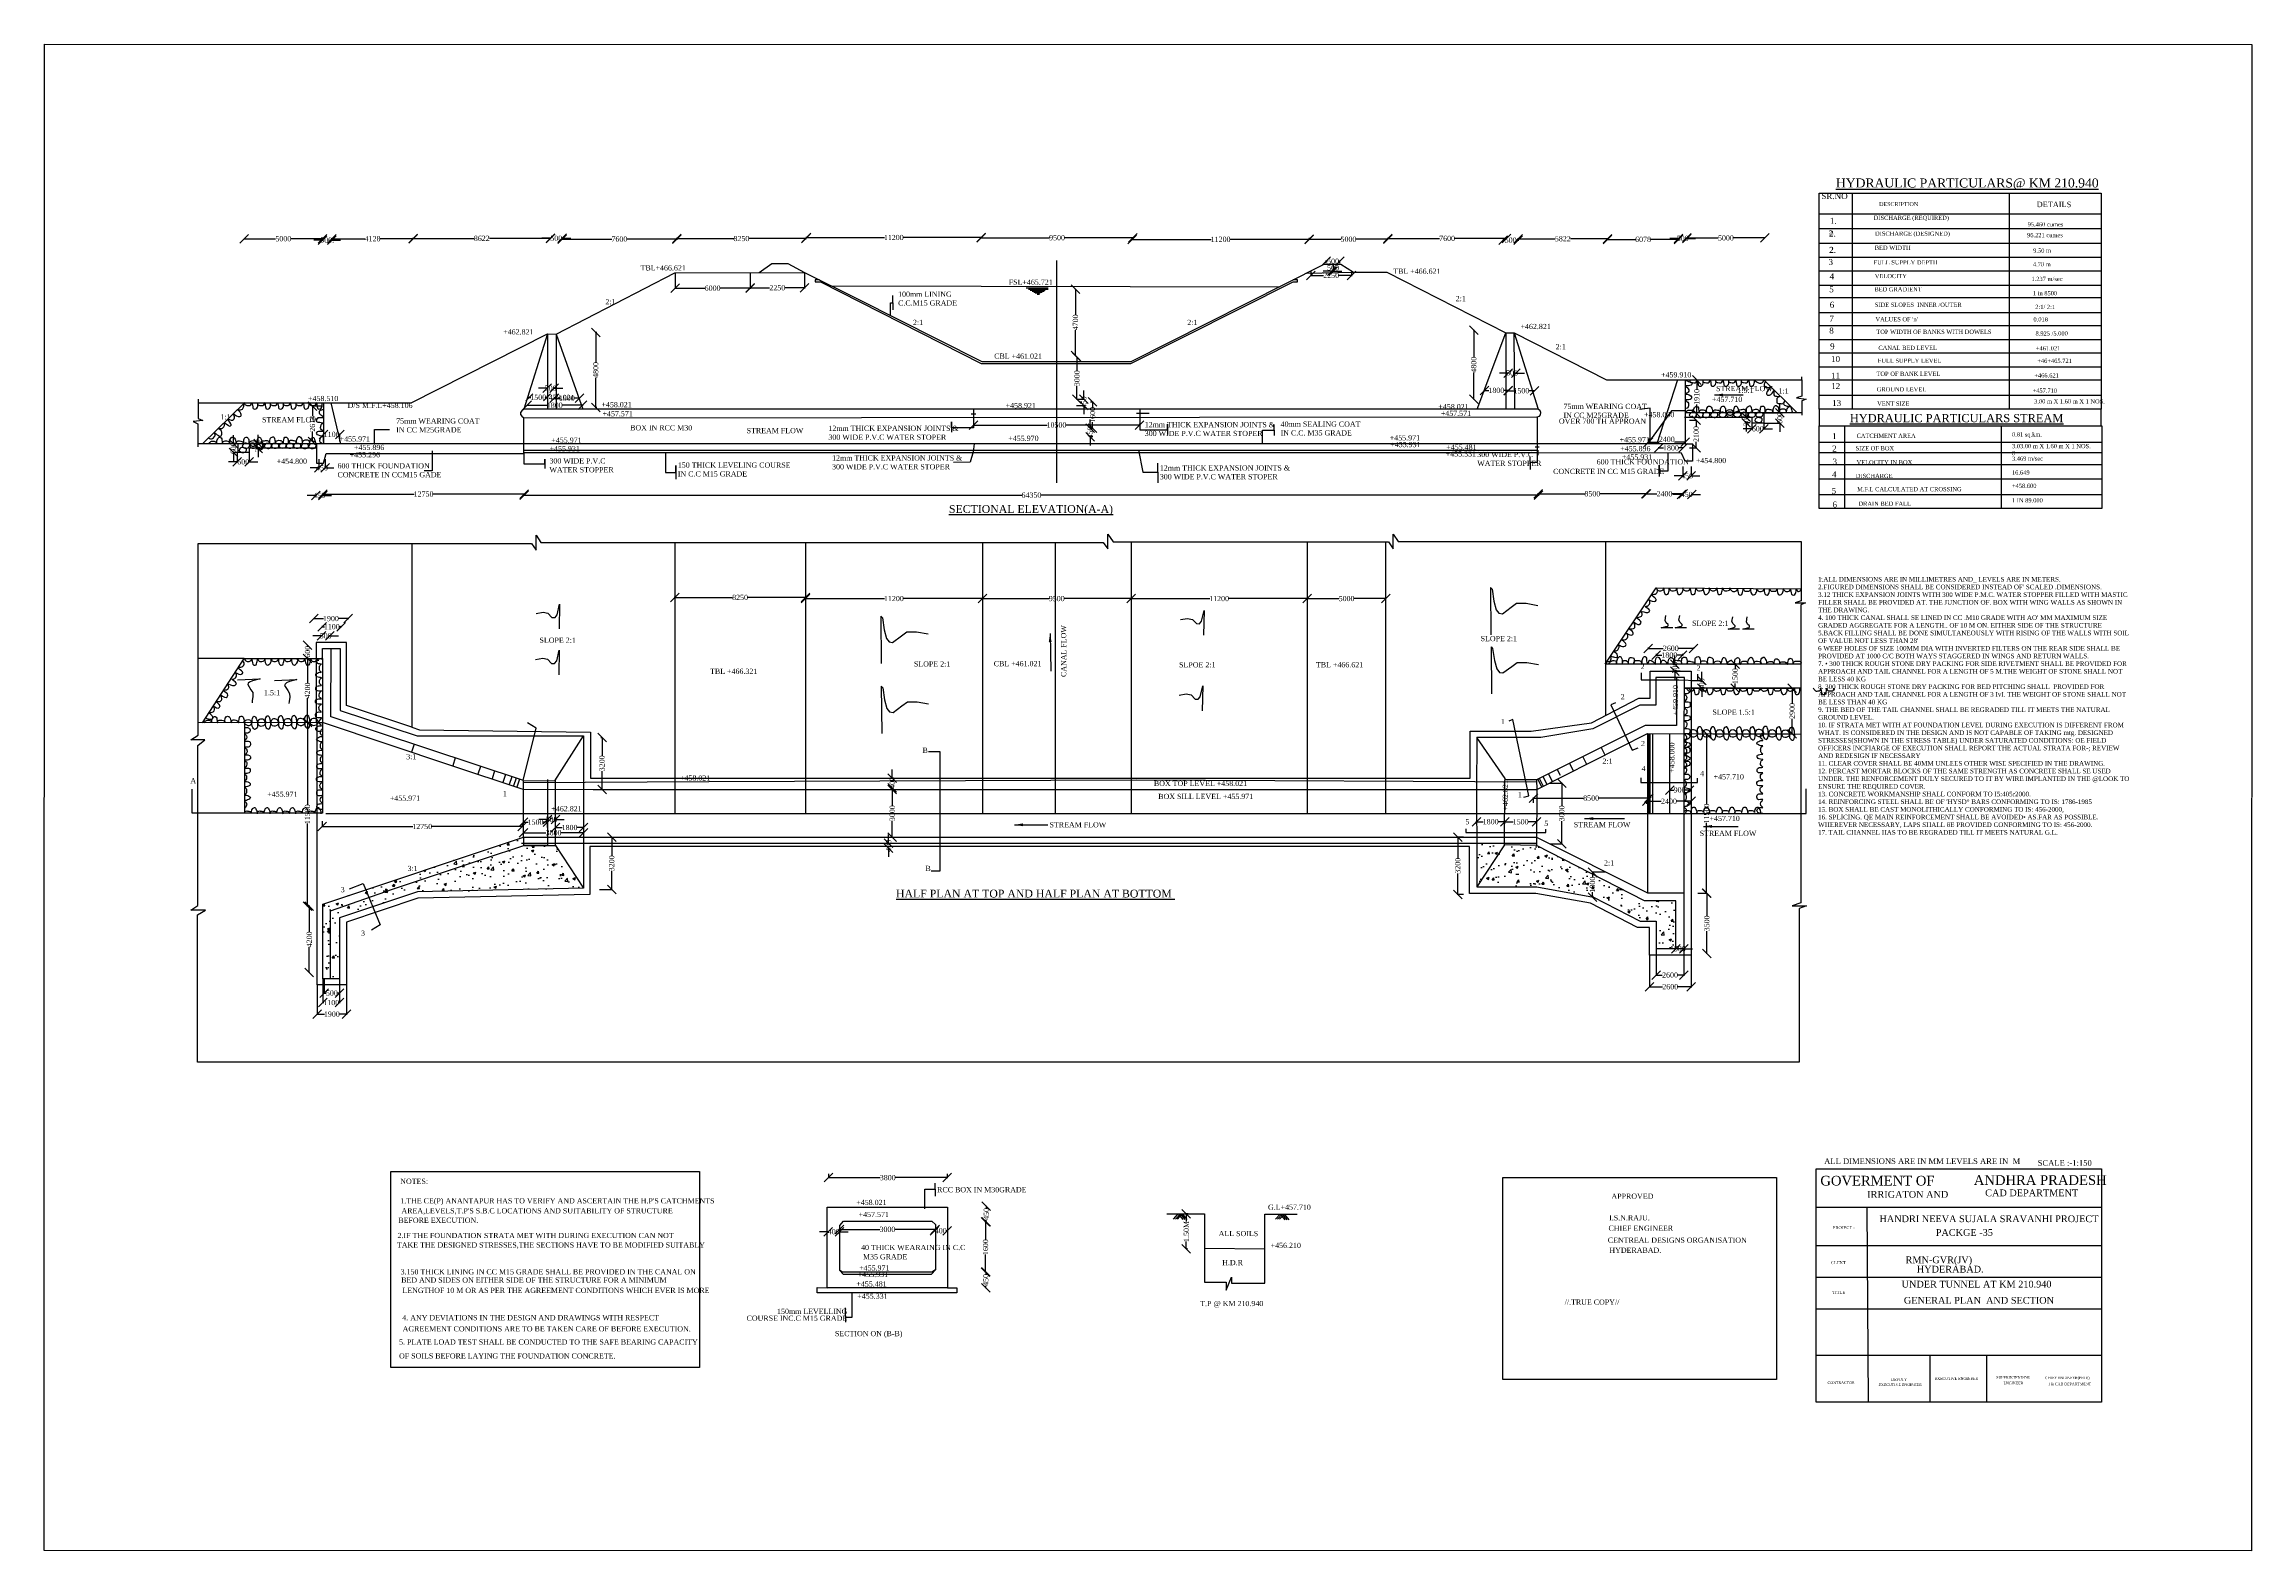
# Model space of a CAD drawing. Header units: metres. Extents: x 373 to 1010, y -4 to 431.
import ezdxf

# ---------------------------------------------------------------- set-up
doc = ezdxf.new("R2010")
doc.units = ezdxf.units.M
doc.header["$MEASUREMENT"] = 0
doc.linetypes.add('ACAD_ISO03W100', pattern=[30, 12, -18])
for name, color, linetype in [('DIMENSIONS', 255, 'Continuous'), ('DRAWING', 2, 'Continuous'), ('TEXT', 255, 'Continuous')]:
    doc.layers.add(name, color=color, linetype=linetype)
doc.styles.get("Standard").update_dxf_attribs({"font": 'times.ttf', "height": 1.5})
doc.dimstyles.get("Standard").update_dxf_attribs({"dimtxt": 1, "dimasz": 2.5, "dimexe": 0.18, "dimexo": 0.0625, "dimgap": 0.09, "dimtad": 0, "dimdec": 4, "dimzin": 0, "dimdsep": 46, "dimtxsty": 'Standard', "dimblk": 'OBLIQUE', "dimcen": 0, "dimadec": 0, "dimazin": 0, "dimtfac": 1, "dimtdec": 4, "dimtix": 1, "dimtofl": 0, "dimtmove": 2, "dimatfit": 0, "dimfxl": 1, "dimtolj": 1, "dimtzin": 0, "dimarcsym": 1})
picture_1 = doc.add_image_def('image1.jpg', size_in_pixel=(7220, 4926))
pattern_1 = [(50, (0, 0), (7.1726, -0.62752), [0.75, -8.25]), (355, (0, 0), (-1.387513, 7.52192), [0.6, -6.6]), (100.4514, (0.598, -0.052), (5.785094, 6.894395), [0.6374, -7.01142]), (46.1842, (0, 2), (10.67241, -1.65519), [1.125, -12.375]), (96.6356, (0.889, 1.862), (9.34663, 9.74118), [0.9561, -10.51713]), (351.1842, (0, 2), (9.34662, 9.74119), [0.9, -9.9]), (21, (1, 1.5), (5.96907, -4.02619), [0.75, -8.25]), (326, (1, 1.5), (2.433153, 7.2515), [0.6, -6.6]), (71.4514, (1.4974, 1.1645), (8.402226, 3.225305), [0.6374, -7.01142]), (37.5, (0, 0), (0.1215986, 3.3289385), [0, -6.52, 0, -6.7, 0, -6.625]), (7.5, (0, 0), (2.630695, 3.944117), [0, -3.82, 0, -6.37, 0, -2.525]), (327.5, (-2.23, 0), (5.338224, -0.225549), [0, -2.5, 0, -7.8, 0, -10.35]), (317.5, (-3.23, 0), (5.831862, 1.00105), [0, -3.25, 0, -5.18, 0, -7.35])]

# ---------------------------------------------------------------- blocks, each defined once
blk = doc.blocks.new('_Oblique')
at = {"color": 0, "linetype": 'ByBlock', "lineweight": -2}
blk.add_line((-0.5, -0.5), (0.5, 0.5), dxfattribs=at)
blk = doc.blocks.new('*D5')
at = {"layer": 'Defpoints', "color": 0, "transparency": 16777216}
for p in [(554.82, 270.94), (592.55, 271.27), (592.55, 270.94)]:
    blk.add_point(p, dxfattribs=at)
at = {"layer": 'DIMENSIONS', "color": 0, "lineweight": -2, "transparency": 16777216}
for p, q in [((554.82, 271), (554.82, 271.45)), ((554.82, 271.27), (571.49, 271.27)), ((592.55, 271.27), (575.88, 271.27)), ((592.55, 271), (592.55, 271.45))]:
    blk.add_line(p, q, dxfattribs=at)
at = {"layer": 'DIMENSIONS', "color": 0, "lineweight": -2, "transparency": 16777216, "xscale": 2.5, "yscale": 2.5, "zscale": 2.5, "rotation": 180}
blk.add_blockref('_Oblique', (554.82, 271.27), dxfattribs=at)
at = {"layer": 'DIMENSIONS', "color": 0, "lineweight": -2, "transparency": 16777216, "xscale": 2.5, "yscale": 2.5, "zscale": 2.5}
blk.add_blockref('_Oblique', (592.55, 271.27), dxfattribs=at)
at = {"layer": 'DIMENSIONS', "color": 0, "transparency": 16777216, "insert": (573.69, 271.27), "char_height": 1.5, "attachment_point": 5}
blk.add_mtext('\\A1;8250', dxfattribs=at)
blk = doc.blocks.new('*D6')
at = {"layer": 'Defpoints', "color": 0, "transparency": 16777216}
for p in [(592.55, 270.94), (643.57, 270.94), (643.57, 270.94)]:
    blk.add_point(p, dxfattribs=at)
at = {"layer": 'DIMENSIONS', "color": 0, "lineweight": -2, "transparency": 16777216}
for p, q in [((592.55, 271), (592.55, 271.12)), ((592.55, 270.94), (615.37, 270.94)), ((643.57, 270.94), (620.75, 270.94)), ((643.57, 271), (643.57, 271.12))]:
    blk.add_line(p, q, dxfattribs=at)
at = {"layer": 'DIMENSIONS', "color": 0, "lineweight": -2, "transparency": 16777216, "xscale": 2.5, "yscale": 2.5, "zscale": 2.5, "rotation": 180}
blk.add_blockref('_Oblique', (592.55, 270.94), dxfattribs=at)
at = {"layer": 'DIMENSIONS', "color": 0, "lineweight": -2, "transparency": 16777216, "xscale": 2.5, "yscale": 2.5, "zscale": 2.5}
blk.add_blockref('_Oblique', (643.57, 270.94), dxfattribs=at)
at = {"layer": 'DIMENSIONS', "color": 0, "transparency": 16777216, "insert": (618.06, 270.94), "char_height": 1.5, "attachment_point": 5}
blk.add_mtext('\\A1;11200', dxfattribs=at)
blk = doc.blocks.new('*D7')
at = {"layer": 'Defpoints', "color": 0, "transparency": 16777216}
for p in [(643.57, 270.94), (686.48, 270.94), (686.48, 270.94)]:
    blk.add_point(p, dxfattribs=at)
at = {"layer": 'DIMENSIONS', "color": 0, "lineweight": -2, "transparency": 16777216}
for p, q in [((643.57, 271), (643.57, 271.12)), ((643.57, 270.94), (662.8, 270.94)), ((686.48, 270.94), (667.24, 270.94)), ((686.48, 271), (686.48, 271.12))]:
    blk.add_line(p, q, dxfattribs=at)
at = {"layer": 'DIMENSIONS', "color": 0, "lineweight": -2, "transparency": 16777216, "xscale": 2.5, "yscale": 2.5, "zscale": 2.5, "rotation": 180}
blk.add_blockref('_Oblique', (643.57, 270.94), dxfattribs=at)
at = {"layer": 'DIMENSIONS', "color": 0, "lineweight": -2, "transparency": 16777216, "xscale": 2.5, "yscale": 2.5, "zscale": 2.5}
blk.add_blockref('_Oblique', (686.48, 270.94), dxfattribs=at)
at = {"layer": 'DIMENSIONS', "color": 0, "transparency": 16777216, "insert": (665.02, 270.94), "char_height": 1.5, "attachment_point": 5}
blk.add_mtext('\\A1;9500', dxfattribs=at)
blk = doc.blocks.new('*D8')
at = {"layer": 'Defpoints', "color": 0, "transparency": 16777216}
for p in [(686.48, 270.94), (737.24, 270.94), (737.24, 270.94)]:
    blk.add_point(p, dxfattribs=at)
at = {"layer": 'DIMENSIONS', "color": 0, "lineweight": -2, "transparency": 16777216}
for p, q in [((686.48, 271), (686.48, 271.12)), ((686.48, 270.94), (709.17, 270.94)), ((737.24, 270.94), (714.55, 270.94)), ((737.24, 271), (737.24, 271.12))]:
    blk.add_line(p, q, dxfattribs=at)
at = {"layer": 'DIMENSIONS', "color": 0, "lineweight": -2, "transparency": 16777216, "xscale": 2.5, "yscale": 2.5, "zscale": 2.5, "rotation": 180}
blk.add_blockref('_Oblique', (686.48, 270.94), dxfattribs=at)
at = {"layer": 'DIMENSIONS', "color": 0, "lineweight": -2, "transparency": 16777216, "xscale": 2.5, "yscale": 2.5, "zscale": 2.5}
blk.add_blockref('_Oblique', (737.24, 270.94), dxfattribs=at)
at = {"layer": 'DIMENSIONS', "color": 0, "transparency": 16777216, "insert": (711.86, 270.94), "char_height": 1.5, "attachment_point": 5}
blk.add_mtext('\\A1;11200', dxfattribs=at)
blk = doc.blocks.new('*D9')
at = {"layer": 'Defpoints', "color": 0, "transparency": 16777216}
for p in [(737.24, 270.94), (759.99, 270.94), (759.99, 270.94)]:
    blk.add_point(p, dxfattribs=at)
at = {"layer": 'DIMENSIONS', "color": 0, "lineweight": -2, "transparency": 16777216}
for p, q in [((737.24, 271), (737.24, 271.12)), ((737.24, 270.94), (746.41, 270.94)), ((759.99, 270.94), (750.83, 270.94)), ((759.99, 271), (759.99, 271.12))]:
    blk.add_line(p, q, dxfattribs=at)
at = {"layer": 'DIMENSIONS', "color": 0, "lineweight": -2, "transparency": 16777216, "xscale": 2.5, "yscale": 2.5, "zscale": 2.5, "rotation": 180}
blk.add_blockref('_Oblique', (737.24, 270.94), dxfattribs=at)
at = {"layer": 'DIMENSIONS', "color": 0, "lineweight": -2, "transparency": 16777216, "xscale": 2.5, "yscale": 2.5, "zscale": 2.5}
blk.add_blockref('_Oblique', (759.99, 270.94), dxfattribs=at)
at = {"layer": 'DIMENSIONS', "color": 0, "transparency": 16777216, "insert": (748.62, 270.94), "char_height": 1.5, "attachment_point": 5}
blk.add_mtext('\\A1;5000', dxfattribs=at)
blk = doc.blocks.new('*D10')
at = {"layer": 'Defpoints', "color": 0, "transparency": 16777216}
for p in [(449.29, 182.25), (449.43, 182.25), (449.29, 163.06)]:
    blk.add_point(p, dxfattribs=at)
at = {"layer": 'DIMENSIONS', "color": 0, "lineweight": -2, "transparency": 16777216}
for p, q in [((449.36, 182.25), (449.61, 182.25)), ((449.43, 182.25), (449.43, 174.9)), ((449.43, 163.06), (449.43, 170.41)), ((449.36, 163.06), (449.61, 163.06))]:
    blk.add_line(p, q, dxfattribs=at)
at = {"layer": 'DIMENSIONS', "color": 0, "lineweight": -2, "transparency": 16777216, "xscale": 2.5, "yscale": 2.5, "zscale": 2.5}
for p, rotation in [((449.43, 182.25), 90), ((449.43, 163.06), 270)]:
    blk.add_blockref('_Oblique', p, dxfattribs=dict(at, rotation=rotation))
at = {"layer": 'DIMENSIONS', "color": 0, "transparency": 16777216, "insert": (449.43, 172.65), "char_height": 1.5, "attachment_point": 5, "rotation": 90}
blk.add_mtext('\\A1;4200', dxfattribs=at)
blk = doc.blocks.new('*D11')
at = {"layer": 'Defpoints', "color": 0, "transparency": 16777216}
for p in [(448.91, 235.22), (449.38, 235.22), (449.61, 182.25)]:
    blk.add_point(p, dxfattribs=at)
at = {"layer": 'DIMENSIONS', "color": 0, "lineweight": -2, "transparency": 16777216}
for p, q in [((449.32, 235.22), (448.73, 235.22)), ((448.91, 235.22), (448.91, 211.42)), ((448.91, 182.25), (448.91, 206.05)), ((449.55, 182.25), (448.73, 182.25))]:
    blk.add_line(p, q, dxfattribs=at)
at = {"layer": 'DIMENSIONS', "color": 0, "lineweight": -2, "transparency": 16777216, "xscale": 2.5, "yscale": 2.5, "zscale": 2.5}
for p, rotation in [((448.91, 235.22), 90), ((448.91, 182.25), 270)]:
    blk.add_blockref('_Oblique', p, dxfattribs=dict(at, rotation=rotation))
at = {"layer": 'DIMENSIONS', "color": 0, "transparency": 16777216, "insert": (448.91, 208.74), "char_height": 1.5, "attachment_point": 5, "rotation": 90}
blk.add_mtext('\\A1;11500', dxfattribs=at)
blk = doc.blocks.new('*D12')
at = {"layer": 'Defpoints', "color": 0, "transparency": 16777216}
for p in [(448.91, 253.66), (448.91, 253.66), (448.91, 235.22)]:
    blk.add_point(p, dxfattribs=at)
at = {"layer": 'DIMENSIONS', "color": 0, "lineweight": -2, "transparency": 16777216}
for p, q in [((448.84, 253.66), (448.73, 253.66)), ((448.91, 253.66), (448.91, 246.69)), ((448.91, 235.22), (448.91, 242.19)), ((448.84, 235.22), (448.73, 235.22))]:
    blk.add_line(p, q, dxfattribs=at)
at = {"layer": 'DIMENSIONS', "color": 0, "lineweight": -2, "transparency": 16777216, "xscale": 2.5, "yscale": 2.5, "zscale": 2.5}
for p, rotation in [((448.91, 253.66), 90), ((448.91, 235.22), 270)]:
    blk.add_blockref('_Oblique', p, dxfattribs=dict(at, rotation=rotation))
at = {"layer": 'DIMENSIONS', "color": 0, "transparency": 16777216, "insert": (448.91, 244.44), "char_height": 1.5, "attachment_point": 5, "rotation": 90}
blk.add_mtext('\\A1;4200', dxfattribs=at)
blk = doc.blocks.new('*D13')
at = {"layer": 'Defpoints', "color": 0, "transparency": 16777216}
for p in [(448.91, 257.53), (448.91, 257.53), (448.91, 253.66)]:
    blk.add_point(p, dxfattribs=at)
at = {"layer": 'DIMENSIONS', "color": 0, "lineweight": -2, "transparency": 16777216}
for p, q in [((448.84, 257.53), (448.73, 257.53)), ((448.91, 257.53), (448.91, 257.26)), ((448.84, 253.66), (448.73, 253.66)), ((448.91, 253.66), (448.91, 253.93))]:
    blk.add_line(p, q, dxfattribs=at)
at = {"layer": 'DIMENSIONS', "color": 0, "lineweight": -2, "transparency": 16777216, "xscale": 2.5, "yscale": 2.5, "zscale": 2.5}
for p, rotation in [((448.91, 257.53), 90), ((448.91, 253.66), 270)]:
    blk.add_blockref('_Oblique', p, dxfattribs=dict(at, rotation=rotation))
at = {"layer": 'DIMENSIONS', "color": 0, "transparency": 16777216, "insert": (448.91, 255.59), "char_height": 1.5, "attachment_point": 5, "rotation": 90}
blk.add_mtext('\\A1;600', dxfattribs=at)
blk = doc.blocks.new('*D14')
at = {"layer": 'Defpoints', "color": 0, "transparency": 16777216}
for p in [(533.47, 230.92), (533.86, 230.92), (533.47, 215.92)]:
    blk.add_point(p, dxfattribs=at)
at = {"layer": 'DIMENSIONS', "color": 0, "lineweight": -2, "transparency": 16777216}
for p, q in [((533.53, 230.92), (534.04, 230.92)), ((533.86, 230.92), (533.86, 225.64)), ((533.86, 215.92), (533.86, 221.2)), ((533.53, 215.92), (534.04, 215.92))]:
    blk.add_line(p, q, dxfattribs=at)
at = {"layer": 'DIMENSIONS', "color": 0, "lineweight": -2, "transparency": 16777216, "xscale": 2.5, "yscale": 2.5, "zscale": 2.5}
for p, rotation in [((533.86, 230.92), 90), ((533.86, 215.92), 270)]:
    blk.add_blockref('_Oblique', p, dxfattribs=dict(at, rotation=rotation))
at = {"layer": 'DIMENSIONS', "color": 0, "transparency": 16777216, "insert": (533.86, 223.42), "char_height": 1.5, "attachment_point": 5, "rotation": 90}
blk.add_mtext('\\A1;3200', dxfattribs=at)
blk = doc.blocks.new('*D15')
at = {"layer": 'Defpoints', "color": 0, "transparency": 16777216}
for p in [(616.54, 200.37), (616.54, 200.37), (616.54, 198.92)]:
    blk.add_point(p, dxfattribs=at)
at = {"layer": 'DIMENSIONS', "color": 0, "lineweight": -2, "transparency": 16777216}
for p, q in [((616.47, 200.37), (616.36, 200.37)), ((616.47, 198.92), (616.36, 198.92)), ((616.54, 200.37), (616.54, 202.87)), ((616.54, 198.92), (616.54, 196.42))]:
    blk.add_line(p, q, dxfattribs=at)
at = {"layer": 'DIMENSIONS', "color": 0, "lineweight": -2, "transparency": 16777216, "xscale": 2.5, "yscale": 2.5, "zscale": 2.5}
for p, rotation in [((616.54, 200.37), 270), ((616.54, 198.92), 90)]:
    blk.add_blockref('_Oblique', p, dxfattribs=dict(at, rotation=rotation))
at = {"layer": 'DIMENSIONS', "color": 0, "transparency": 16777216, "insert": (616.54, 199.65), "char_height": 1.5, "attachment_point": 5, "rotation": 90}
blk.add_mtext('\\A1;400', dxfattribs=at)
blk = doc.blocks.new('*D16')
at = {"layer": 'Defpoints', "color": 0, "transparency": 16777216}
for p in [(616.54, 215.92), (617.58, 215.92), (616.54, 202.17)]:
    blk.add_point(p, dxfattribs=at)
at = {"layer": 'DIMENSIONS', "color": 0, "lineweight": -2, "transparency": 16777216}
for p, q in [((616.6, 215.92), (617.76, 215.92)), ((617.58, 215.92), (617.58, 211.27)), ((617.58, 202.17), (617.58, 206.82)), ((616.6, 202.17), (617.76, 202.17))]:
    blk.add_line(p, q, dxfattribs=at)
at = {"layer": 'DIMENSIONS', "color": 0, "lineweight": -2, "transparency": 16777216, "xscale": 2.5, "yscale": 2.5, "zscale": 2.5}
for p, rotation in [((617.58, 215.92), 90), ((617.58, 202.17), 270)]:
    blk.add_blockref('_Oblique', p, dxfattribs=dict(at, rotation=rotation))
at = {"layer": 'DIMENSIONS', "color": 0, "transparency": 16777216, "insert": (617.58, 209.05), "char_height": 1.5, "attachment_point": 5, "rotation": 90}
blk.add_mtext('\\A1;3000', dxfattribs=at)
blk = doc.blocks.new('*D17')
at = {"layer": 'Defpoints', "color": 0, "transparency": 16777216}
for p in [(617.58, 219.17), (617.58, 219.17), (617.58, 216.37)]:
    blk.add_point(p, dxfattribs=at)
at = {"layer": 'DIMENSIONS', "color": 0, "lineweight": -2, "transparency": 16777216}
for p, q in [((617.52, 219.17), (617.4, 219.17)), ((617.58, 219.17), (617.58, 221.67)), ((617.52, 216.37), (617.4, 216.37)), ((617.58, 216.37), (617.58, 213.87))]:
    blk.add_line(p, q, dxfattribs=at)
at = {"layer": 'DIMENSIONS', "color": 0, "lineweight": -2, "transparency": 16777216, "xscale": 2.5, "yscale": 2.5, "zscale": 2.5}
for p, rotation in [((617.58, 219.17), 270), ((617.58, 216.37), 90)]:
    blk.add_blockref('_Oblique', p, dxfattribs=dict(at, rotation=rotation))
at = {"layer": 'DIMENSIONS', "color": 0, "transparency": 16777216, "insert": (617.58, 217.77), "char_height": 1.5, "attachment_point": 5, "rotation": 90}
blk.add_mtext('\\A1;400', dxfattribs=at)
blk = doc.blocks.new('*D18')
at = {"layer": 'Defpoints', "color": 0, "transparency": 16777216}
for p in [(835.63, 256.91), (848.67, 256.91), (848.67, 256.58)]:
    blk.add_point(p, dxfattribs=at)
at = {"layer": 'DIMENSIONS', "color": 0, "lineweight": -2, "transparency": 16777216}
for p, q in [((835.63, 256.85), (835.63, 256.4)), ((835.63, 256.58), (839.91, 256.58)), ((848.67, 256.58), (844.39, 256.58)), ((848.67, 256.85), (848.67, 256.4))]:
    blk.add_line(p, q, dxfattribs=at)
at = {"layer": 'DIMENSIONS', "color": 0, "lineweight": -2, "transparency": 16777216, "xscale": 2.5, "yscale": 2.5, "zscale": 2.5, "rotation": 180}
blk.add_blockref('_Oblique', (835.63, 256.58), dxfattribs=at)
at = {"layer": 'DIMENSIONS', "color": 0, "lineweight": -2, "transparency": 16777216, "xscale": 2.5, "yscale": 2.5, "zscale": 2.5}
blk.add_blockref('_Oblique', (848.67, 256.58), dxfattribs=at)
at = {"layer": 'DIMENSIONS', "color": 0, "transparency": 16777216, "insert": (842.15, 256.58), "char_height": 1.5, "attachment_point": 5}
blk.add_mtext('\\A1;2600', dxfattribs=at)
blk = doc.blocks.new('*D19')
at = {"layer": 'Defpoints', "color": 0, "transparency": 16777216}
for p in [(837.89, 255.03), (845.52, 255.03), (845.52, 254.65)]:
    blk.add_point(p, dxfattribs=at)
at = {"layer": 'DIMENSIONS', "color": 0, "lineweight": -2, "transparency": 16777216}
for p, q in [((837.89, 254.97), (837.89, 254.47)), ((845.52, 254.97), (845.52, 254.47)), ((837.89, 254.65), (839.57, 254.65)), ((845.52, 254.65), (843.84, 254.65))]:
    blk.add_line(p, q, dxfattribs=at)
at = {"layer": 'DIMENSIONS', "color": 0, "lineweight": -2, "transparency": 16777216, "xscale": 2.5, "yscale": 2.5, "zscale": 2.5, "rotation": 180}
blk.add_blockref('_Oblique', (837.89, 254.65), dxfattribs=at)
at = {"layer": 'DIMENSIONS', "color": 0, "lineweight": -2, "transparency": 16777216, "xscale": 2.5, "yscale": 2.5, "zscale": 2.5}
blk.add_blockref('_Oblique', (845.52, 254.65), dxfattribs=at)
at = {"layer": 'DIMENSIONS', "color": 0, "transparency": 16777216, "insert": (841.71, 254.65), "char_height": 1.5, "attachment_point": 5}
blk.add_mtext('\\A1;1800', dxfattribs=at)
blk = doc.blocks.new('*D20')
at = {"layer": 'Defpoints', "color": 0, "transparency": 16777216}
for p in [(843.3, 249.99), (844.94, 252.04), (844.94, 249.99)]:
    blk.add_point(p, dxfattribs=at)
at = {"layer": 'DIMENSIONS', "color": 0, "lineweight": -2, "transparency": 16777216}
for p, q in [((844.88, 252.04), (843.12, 252.04)), ((844.88, 249.99), (843.12, 249.99)), ((843.3, 252.04), (843.3, 254.54)), ((843.3, 249.99), (843.3, 247.49))]:
    blk.add_line(p, q, dxfattribs=at)
at = {"layer": 'DIMENSIONS', "color": 0, "lineweight": -2, "transparency": 16777216, "xscale": 2.5, "yscale": 2.5, "zscale": 2.5}
for p, rotation in [((843.3, 252.04), 270), ((843.3, 249.99), 90)]:
    blk.add_blockref('_Oblique', p, dxfattribs=dict(at, rotation=rotation))
at = {"layer": 'DIMENSIONS', "color": 0, "transparency": 16777216, "insert": (843.3, 251.01), "char_height": 1.5, "attachment_point": 5, "rotation": 90}
blk.add_mtext('\\A1;500', dxfattribs=at)
blk = doc.blocks.new('*D21')
at = {"layer": 'Defpoints', "color": 0, "transparency": 16777216}
for p in [(847.98, 247.34), (847.98, 245.13), (851.09, 245.13)]:
    blk.add_point(p, dxfattribs=at)
at = {"layer": 'DIMENSIONS', "color": 0, "lineweight": -2, "transparency": 16777216}
for p, q in [((851.09, 247.34), (851.09, 249.84)), ((848.05, 247.34), (851.27, 247.34)), ((848.05, 245.13), (851.27, 245.13)), ((851.09, 245.13), (851.09, 242.63))]:
    blk.add_line(p, q, dxfattribs=at)
at = {"layer": 'DIMENSIONS', "color": 0, "lineweight": -2, "transparency": 16777216, "xscale": 2.5, "yscale": 2.5, "zscale": 2.5}
for p, rotation in [((851.09, 247.34), 270), ((851.09, 245.13), 90)]:
    blk.add_blockref('_Oblique', p, dxfattribs=dict(at, rotation=rotation))
at = {"layer": 'DIMENSIONS', "color": 0, "transparency": 16777216, "insert": (851.09, 246.23), "char_height": 1.5, "attachment_point": 5, "rotation": 90}
blk.add_mtext('\\A1;600', dxfattribs=at)
blk = doc.blocks.new('*D22')
at = {"layer": 'Defpoints', "color": 0, "transparency": 16777216}
for p in [(858.39, 252.04), (858.39, 245.13), (860.7, 245.13)]:
    blk.add_point(p, dxfattribs=at)
at = {"layer": 'DIMENSIONS', "color": 0, "lineweight": -2, "transparency": 16777216}
for p, q in [((858.46, 252.04), (860.88, 252.04)), ((860.7, 252.04), (860.7, 250.72)), ((858.46, 245.13), (860.88, 245.13)), ((860.7, 245.13), (860.7, 246.45))]:
    blk.add_line(p, q, dxfattribs=at)
at = {"layer": 'DIMENSIONS', "color": 0, "lineweight": -2, "transparency": 16777216, "xscale": 2.5, "yscale": 2.5, "zscale": 2.5}
for p, rotation in [((860.7, 252.04), 90), ((860.7, 245.13), 270)]:
    blk.add_blockref('_Oblique', p, dxfattribs=dict(at, rotation=rotation))
at = {"layer": 'DIMENSIONS', "color": 0, "transparency": 16777216, "insert": (860.7, 248.58), "char_height": 1.5, "attachment_point": 5, "rotation": 90}
blk.add_mtext('\\A1;1500', dxfattribs=at)
blk = doc.blocks.new('*D23')
at = {"layer": 'Defpoints', "color": 0, "transparency": 16777216}
for p in [(854.64, 245.13), (854.23, 231.94), (877.14, 231.94)]:
    blk.add_point(p, dxfattribs=at)
at = {"layer": 'DIMENSIONS', "color": 0, "lineweight": -2, "transparency": 16777216}
for p, q in [((854.7, 245.13), (877.32, 245.13)), ((877.14, 245.13), (877.14, 240.78)), ((877.14, 231.94), (877.14, 236.29)), ((854.29, 231.94), (877.32, 231.94))]:
    blk.add_line(p, q, dxfattribs=at)
at = {"layer": 'DIMENSIONS', "color": 0, "lineweight": -2, "transparency": 16777216, "xscale": 2.5, "yscale": 2.5, "zscale": 2.5}
for p, rotation in [((877.14, 245.13), 90), ((877.14, 231.94), 270)]:
    blk.add_blockref('_Oblique', p, dxfattribs=dict(at, rotation=rotation))
at = {"layer": 'DIMENSIONS', "color": 0, "transparency": 16777216, "insert": (877.14, 238.53), "char_height": 1.5, "attachment_point": 5, "rotation": 90}
blk.add_mtext('\\A1;2900', dxfattribs=at)
blk = doc.blocks.new('*D24')
at = {"layer": 'Defpoints', "color": 0, "transparency": 16777216}
for p in [(849.9, 231.97), (849.9, 185.96), (852.46, 185.96)]:
    blk.add_point(p, dxfattribs=at)
at = {"layer": 'DIMENSIONS', "color": 0, "lineweight": -2, "transparency": 16777216}
for p, q in [((849.97, 231.97), (852.64, 231.97)), ((852.46, 231.97), (852.46, 211.65)), ((852.46, 185.96), (852.46, 206.27)), ((849.97, 185.96), (852.64, 185.96))]:
    blk.add_line(p, q, dxfattribs=at)
at = {"layer": 'DIMENSIONS', "color": 0, "lineweight": -2, "transparency": 16777216, "xscale": 2.5, "yscale": 2.5, "zscale": 2.5}
for p, rotation in [((852.46, 231.97), 90), ((852.46, 185.96), 270)]:
    blk.add_blockref('_Oblique', p, dxfattribs=dict(at, rotation=rotation))
at = {"layer": 'DIMENSIONS', "color": 0, "transparency": 16777216, "insert": (852.46, 208.96), "char_height": 1.5, "attachment_point": 5, "rotation": 90}
blk.add_mtext('\\A1;11500', dxfattribs=at)
blk = doc.blocks.new('*D25')
at = {"layer": 'Defpoints', "color": 0, "transparency": 16777216}
for p in [(835.25, 211.67), (847.98, 212.48), (847.98, 211.67)]:
    blk.add_point(p, dxfattribs=at)
at = {"layer": 'DIMENSIONS', "color": 0, "lineweight": -2, "transparency": 16777216}
for p, q in [((835.25, 211.73), (835.25, 212.66)), ((835.25, 212.48), (839.38, 212.48)), ((847.98, 212.48), (843.86, 212.48)), ((847.98, 211.73), (847.98, 212.66))]:
    blk.add_line(p, q, dxfattribs=at)
at = {"layer": 'DIMENSIONS', "color": 0, "lineweight": -2, "transparency": 16777216, "xscale": 2.5, "yscale": 2.5, "zscale": 2.5, "rotation": 180}
blk.add_blockref('_Oblique', (835.25, 212.48), dxfattribs=at)
at = {"layer": 'DIMENSIONS', "color": 0, "lineweight": -2, "transparency": 16777216, "xscale": 2.5, "yscale": 2.5, "zscale": 2.5}
blk.add_blockref('_Oblique', (847.98, 212.48), dxfattribs=at)
at = {"layer": 'DIMENSIONS', "color": 0, "transparency": 16777216, "insert": (841.62, 212.48), "char_height": 1.5, "attachment_point": 5}
blk.add_mtext('\\A1;2400', dxfattribs=at)
blk = doc.blocks.new('*D26')
at = {"layer": 'Defpoints', "color": 0, "transparency": 16777216}
for p in [(841.82, 215.53), (847.55, 215.73), (847.55, 215.53)]:
    blk.add_point(p, dxfattribs=at)
at = {"layer": 'DIMENSIONS', "color": 0, "lineweight": -2, "transparency": 16777216}
for p, q in [((841.82, 215.59), (841.82, 215.91)), ((841.82, 215.73), (843.01, 215.73)), ((847.55, 215.73), (846.35, 215.73)), ((847.55, 215.59), (847.55, 215.91))]:
    blk.add_line(p, q, dxfattribs=at)
at = {"layer": 'DIMENSIONS', "color": 0, "lineweight": -2, "transparency": 16777216, "xscale": 2.5, "yscale": 2.5, "zscale": 2.5, "rotation": 180}
blk.add_blockref('_Oblique', (841.82, 215.73), dxfattribs=at)
at = {"layer": 'DIMENSIONS', "color": 0, "lineweight": -2, "transparency": 16777216, "xscale": 2.5, "yscale": 2.5, "zscale": 2.5}
blk.add_blockref('_Oblique', (847.55, 215.73), dxfattribs=at)
at = {"layer": 'DIMENSIONS', "color": 0, "transparency": 16777216, "insert": (844.68, 215.73), "char_height": 1.5, "attachment_point": 5}
blk.add_mtext('\\A1;900', dxfattribs=at)
blk = doc.blocks.new('*D27')
at = {"layer": 'Defpoints', "color": 0, "transparency": 16777216}
for p in [(786.13, 205.93), (794.24, 206.59), (794.24, 205.91)]:
    blk.add_point(p, dxfattribs=at)
at = {"layer": 'DIMENSIONS', "color": 0, "lineweight": -2, "transparency": 16777216}
for p, q in [((786.13, 205.99), (786.13, 206.77)), ((786.13, 206.59), (788.05, 206.59)), ((794.24, 206.59), (792.32, 206.59)), ((794.24, 205.97), (794.24, 206.77))]:
    blk.add_line(p, q, dxfattribs=at)
at = {"layer": 'DIMENSIONS', "color": 0, "lineweight": -2, "transparency": 16777216, "xscale": 2.5, "yscale": 2.5, "zscale": 2.5, "rotation": 180}
blk.add_blockref('_Oblique', (786.13, 206.59), dxfattribs=at)
at = {"layer": 'DIMENSIONS', "color": 0, "lineweight": -2, "transparency": 16777216, "xscale": 2.5, "yscale": 2.5, "zscale": 2.5}
blk.add_blockref('_Oblique', (794.24, 206.59), dxfattribs=at)
at = {"layer": 'DIMENSIONS', "color": 0, "transparency": 16777216, "insert": (790.18, 206.59), "char_height": 1.5, "attachment_point": 5}
blk.add_mtext('\\A1;1800', dxfattribs=at)
blk = doc.blocks.new('*D28')
at = {"layer": 'Defpoints', "color": 0, "transparency": 16777216}
for p in [(794.24, 206.6), (803.43, 206.56), (803.43, 206.56)]:
    blk.add_point(p, dxfattribs=at)
at = {"layer": 'DIMENSIONS', "color": 0, "lineweight": -2, "transparency": 16777216}
for p, q in [((794.24, 206.56), (796.7, 206.56)), ((794.24, 206.53), (794.24, 206.38)), ((803.43, 206.56), (800.97, 206.56)), ((803.43, 206.62), (803.43, 206.74))]:
    blk.add_line(p, q, dxfattribs=at)
at = {"layer": 'DIMENSIONS', "color": 0, "lineweight": -2, "transparency": 16777216, "xscale": 2.5, "yscale": 2.5, "zscale": 2.5, "rotation": 180}
blk.add_blockref('_Oblique', (794.24, 206.56), dxfattribs=at)
at = {"layer": 'DIMENSIONS', "color": 0, "lineweight": -2, "transparency": 16777216, "xscale": 2.5, "yscale": 2.5, "zscale": 2.5}
blk.add_blockref('_Oblique', (803.43, 206.56), dxfattribs=at)
at = {"layer": 'DIMENSIONS', "color": 0, "transparency": 16777216, "insert": (798.83, 206.56), "char_height": 1.5, "attachment_point": 5}
blk.add_mtext('\\A1;1500', dxfattribs=at)
blk = doc.blocks.new('*D29')
at = {"layer": 'Defpoints', "color": 0, "transparency": 16777216}
for p in [(782.39, 202.17), (780.72, 185.6), (782.39, 185.6)]:
    blk.add_point(p, dxfattribs=at)
at = {"layer": 'DIMENSIONS', "color": 0, "lineweight": -2, "transparency": 16777216}
for p, q in [((782.33, 202.17), (780.54, 202.17)), ((780.72, 202.17), (780.72, 196.11)), ((780.72, 185.6), (780.72, 191.66)), ((782.33, 185.6), (780.54, 185.6))]:
    blk.add_line(p, q, dxfattribs=at)
at = {"layer": 'DIMENSIONS', "color": 0, "lineweight": -2, "transparency": 16777216, "xscale": 2.5, "yscale": 2.5, "zscale": 2.5}
for p, rotation in [((780.72, 202.17), 90), ((780.72, 185.6), 270)]:
    blk.add_blockref('_Oblique', p, dxfattribs=dict(at, rotation=rotation))
at = {"layer": 'DIMENSIONS', "color": 0, "transparency": 16777216, "insert": (780.72, 193.89), "char_height": 1.5, "attachment_point": 5, "rotation": 90}
blk.add_mtext('\\A1;3200', dxfattribs=at)
blk = doc.blocks.new('*D30')
at = {"layer": 'Defpoints', "color": 0, "transparency": 16777216}
for p in [(819.55, 192.03), (823.5, 192.03), (819.89, 184.86)]:
    blk.add_point(p, dxfattribs=at)
at = {"layer": 'DIMENSIONS', "color": 0, "lineweight": -2, "transparency": 16777216}
for p, q in [((823.44, 192.03), (819.37, 192.03)), ((819.55, 192.03), (819.55, 190.58)), ((819.83, 184.86), (819.37, 184.86)), ((819.55, 184.86), (819.55, 186.31))]:
    blk.add_line(p, q, dxfattribs=at)
at = {"layer": 'DIMENSIONS', "color": 0, "lineweight": -2, "transparency": 16777216, "xscale": 2.5, "yscale": 2.5, "zscale": 2.5}
for p, rotation in [((819.55, 192.03), 90), ((819.55, 184.86), 270)]:
    blk.add_blockref('_Oblique', p, dxfattribs=dict(at, rotation=rotation))
at = {"layer": 'DIMENSIONS', "color": 0, "transparency": 16777216, "insert": (819.55, 188.45), "char_height": 1.5, "attachment_point": 5, "rotation": 90}
blk.add_mtext('\\A1;1800', dxfattribs=at)
blk = doc.blocks.new('*D31')
at = {"layer": 'Defpoints', "color": 0, "transparency": 16777216}
for p in [(835.96, 168.07), (847.98, 168.07), (847.98, 159)]:
    blk.add_point(p, dxfattribs=at)
at = {"layer": 'DIMENSIONS', "color": 0, "lineweight": -2, "transparency": 16777216}
for p, q in [((835.96, 168.01), (835.96, 158.82)), ((847.98, 168.01), (847.98, 158.82)), ((835.96, 159), (839.73, 159)), ((847.98, 159), (844.21, 159))]:
    blk.add_line(p, q, dxfattribs=at)
at = {"layer": 'DIMENSIONS', "color": 0, "lineweight": -2, "transparency": 16777216, "xscale": 2.5, "yscale": 2.5, "zscale": 2.5, "rotation": 180}
blk.add_blockref('_Oblique', (835.96, 159), dxfattribs=at)
at = {"layer": 'DIMENSIONS', "color": 0, "lineweight": -2, "transparency": 16777216, "xscale": 2.5, "yscale": 2.5, "zscale": 2.5}
blk.add_blockref('_Oblique', (847.98, 159), dxfattribs=at)
at = {"layer": 'DIMENSIONS', "color": 0, "transparency": 16777216, "insert": (841.97, 159), "char_height": 1.5, "attachment_point": 5}
blk.add_mtext('\\A1;2600', dxfattribs=at)
blk = doc.blocks.new('*D32')
at = {"layer": 'Defpoints', "color": 0, "transparency": 16777216}
for p in [(837.91, 170.04), (845.95, 170.04), (845.95, 162.36)]:
    blk.add_point(p, dxfattribs=at)
at = {"layer": 'DIMENSIONS', "color": 0, "lineweight": -2, "transparency": 16777216}
for p, q in [((837.91, 169.97), (837.91, 162.18)), ((845.95, 169.97), (845.95, 162.18)), ((837.91, 162.36), (839.69, 162.36)), ((845.95, 162.36), (844.18, 162.36))]:
    blk.add_line(p, q, dxfattribs=at)
at = {"layer": 'DIMENSIONS', "color": 0, "lineweight": -2, "transparency": 16777216, "xscale": 2.5, "yscale": 2.5, "zscale": 2.5, "rotation": 180}
blk.add_blockref('_Oblique', (837.91, 162.36), dxfattribs=at)
at = {"layer": 'DIMENSIONS', "color": 0, "lineweight": -2, "transparency": 16777216, "xscale": 2.5, "yscale": 2.5, "zscale": 2.5}
blk.add_blockref('_Oblique', (845.95, 162.36), dxfattribs=at)
at = {"layer": 'DIMENSIONS', "color": 0, "transparency": 16777216, "insert": (841.93, 162.36), "char_height": 1.5, "attachment_point": 5}
blk.add_mtext('\\A1;2600', dxfattribs=at)
blk = doc.blocks.new('*D33')
at = {"layer": 'Defpoints', "color": 0, "transparency": 16777216}
for p in [(843.57, 170.05), (845.95, 170.05), (845.95, 169.97)]:
    blk.add_point(p, dxfattribs=at)
at = {"layer": 'DIMENSIONS', "color": 0, "lineweight": -2, "transparency": 16777216}
for p, q in [((843.57, 169.97), (841.07, 169.97)), ((843.57, 169.98), (843.57, 169.79)), ((845.95, 169.98), (845.95, 169.79)), ((845.95, 169.97), (848.45, 169.97))]:
    blk.add_line(p, q, dxfattribs=at)
at = {"layer": 'DIMENSIONS', "color": 0, "lineweight": -2, "transparency": 16777216, "xscale": 2.5, "yscale": 2.5, "zscale": 2.5}
blk.add_blockref('_Oblique', (843.57, 169.97), dxfattribs=at)
at = {"layer": 'DIMENSIONS', "color": 0, "lineweight": -2, "transparency": 16777216, "xscale": 2.5, "yscale": 2.5, "zscale": 2.5, "rotation": 180}
blk.add_blockref('_Oblique', (845.95, 169.97), dxfattribs=at)
at = {"layer": 'DIMENSIONS', "color": 0, "transparency": 16777216, "insert": (844.76, 169.97), "char_height": 1.5, "attachment_point": 5}
blk.add_mtext('\\A1;500', dxfattribs=at)
blk = doc.blocks.new('*D34')
at = {"layer": 'Defpoints', "color": 0, "transparency": 16777216}
for p in [(852.64, 185.96), (852.55, 168.57), (852.64, 168.57)]:
    blk.add_point(p, dxfattribs=at)
at = {"layer": 'DIMENSIONS', "color": 0, "lineweight": -2, "transparency": 16777216}
for p, q in [((852.58, 185.96), (852.37, 185.96)), ((852.55, 185.96), (852.55, 179.48)), ((852.55, 168.57), (852.55, 175.04)), ((852.58, 168.57), (852.37, 168.57))]:
    blk.add_line(p, q, dxfattribs=at)
at = {"layer": 'DIMENSIONS', "color": 0, "lineweight": -2, "transparency": 16777216, "xscale": 2.5, "yscale": 2.5, "zscale": 2.5}
for p, rotation in [((852.55, 185.96), 90), ((852.55, 168.57), 270)]:
    blk.add_blockref('_Oblique', p, dxfattribs=dict(at, rotation=rotation))
at = {"layer": 'DIMENSIONS', "color": 0, "transparency": 16777216, "insert": (852.55, 177.26), "char_height": 1.5, "attachment_point": 5, "rotation": 90}
blk.add_mtext('\\A1;3500', dxfattribs=at)
blk = doc.blocks.new('*D35')
at = {"layer": 'Defpoints', "color": 0, "transparency": 16777216}
for p in [(807.09, 217.75), (807.21, 200.25), (810.69, 200.25)]:
    blk.add_point(p, dxfattribs=at)
at = {"layer": 'DIMENSIONS', "color": 0, "lineweight": -2, "transparency": 16777216}
for p, q in [((807.15, 217.75), (810.87, 217.75)), ((810.69, 217.75), (810.69, 211.22)), ((810.69, 200.25), (810.69, 206.78)), ((807.27, 200.25), (810.87, 200.25))]:
    blk.add_line(p, q, dxfattribs=at)
at = {"layer": 'DIMENSIONS', "color": 0, "lineweight": -2, "transparency": 16777216, "xscale": 2.5, "yscale": 2.5, "zscale": 2.5}
for p, rotation in [((810.69, 217.75), 90), ((810.69, 200.25), 270)]:
    blk.add_blockref('_Oblique', p, dxfattribs=dict(at, rotation=rotation))
at = {"layer": 'DIMENSIONS', "color": 0, "transparency": 16777216, "insert": (810.69, 209), "char_height": 1.5, "attachment_point": 5, "rotation": 90}
blk.add_mtext('\\A1;3000', dxfattribs=at)
blk = doc.blocks.new('*D36')
at = {"layer": 'Defpoints', "color": 0, "transparency": 16777216}
for p in [(511.21, 205.71), (518.15, 206.45), (518.15, 205.71)]:
    blk.add_point(p, dxfattribs=at)
at = {"layer": 'DIMENSIONS', "color": 0, "lineweight": -2, "transparency": 16777216}
for p, q in [((511.21, 205.77), (511.21, 206.63)), ((511.21, 206.45), (512.54, 206.45)), ((518.15, 206.45), (516.82, 206.45)), ((518.15, 205.77), (518.15, 206.63))]:
    blk.add_line(p, q, dxfattribs=at)
at = {"layer": 'DIMENSIONS', "color": 0, "lineweight": -2, "transparency": 16777216, "xscale": 2.5, "yscale": 2.5, "zscale": 2.5, "rotation": 180}
blk.add_blockref('_Oblique', (511.21, 206.45), dxfattribs=at)
at = {"layer": 'DIMENSIONS', "color": 0, "lineweight": -2, "transparency": 16777216, "xscale": 2.5, "yscale": 2.5, "zscale": 2.5}
blk.add_blockref('_Oblique', (518.15, 206.45), dxfattribs=at)
at = {"layer": 'DIMENSIONS', "color": 0, "transparency": 16777216, "insert": (514.68, 206.45), "char_height": 1.5, "attachment_point": 5}
blk.add_mtext('\\A1;1500', dxfattribs=at)
blk = doc.blocks.new('*D37')
at = {"layer": 'Defpoints', "color": 0, "transparency": 16777216}
for p in [(518.15, 204.85), (520.44, 207.26), (520.44, 204.85)]:
    blk.add_point(p, dxfattribs=at)
at = {"layer": 'DIMENSIONS', "color": 0, "lineweight": -2, "transparency": 16777216}
for p, q in [((518.15, 207.26), (515.65, 207.26)), ((518.15, 204.91), (518.15, 207.44)), ((520.44, 204.91), (520.44, 207.44)), ((520.44, 207.26), (522.94, 207.26))]:
    blk.add_line(p, q, dxfattribs=at)
at = {"layer": 'DIMENSIONS', "color": 0, "lineweight": -2, "transparency": 16777216, "xscale": 2.5, "yscale": 2.5, "zscale": 2.5}
blk.add_blockref('_Oblique', (518.15, 207.26), dxfattribs=at)
at = {"layer": 'DIMENSIONS', "color": 0, "lineweight": -2, "transparency": 16777216, "xscale": 2.5, "yscale": 2.5, "zscale": 2.5, "rotation": 180}
blk.add_blockref('_Oblique', (520.44, 207.26), dxfattribs=at)
at = {"layer": 'DIMENSIONS', "color": 0, "transparency": 16777216, "insert": (519.29, 207.26), "char_height": 1.5, "attachment_point": 5}
blk.add_mtext('\\A1;500', dxfattribs=at)
blk = doc.blocks.new('*D38')
at = {"layer": 'Defpoints', "color": 0, "transparency": 16777216}
for p in [(520.44, 204.91), (528.56, 204.91), (528.56, 204.91)]:
    blk.add_point(p, dxfattribs=at)
at = {"layer": 'DIMENSIONS', "color": 0, "lineweight": -2, "transparency": 16777216}
for p, q in [((520.44, 204.97), (520.44, 205.09)), ((520.44, 204.91), (522.36, 204.91)), ((528.56, 204.91), (526.63, 204.91)), ((528.56, 204.97), (528.56, 205.09))]:
    blk.add_line(p, q, dxfattribs=at)
at = {"layer": 'DIMENSIONS', "color": 0, "lineweight": -2, "transparency": 16777216, "xscale": 2.5, "yscale": 2.5, "zscale": 2.5, "rotation": 180}
blk.add_blockref('_Oblique', (520.44, 204.91), dxfattribs=at)
at = {"layer": 'DIMENSIONS', "color": 0, "lineweight": -2, "transparency": 16777216, "xscale": 2.5, "yscale": 2.5, "zscale": 2.5}
blk.add_blockref('_Oblique', (528.56, 204.91), dxfattribs=at)
at = {"layer": 'DIMENSIONS', "color": 0, "transparency": 16777216, "insert": (524.5, 204.91), "char_height": 1.5, "attachment_point": 5}
blk.add_mtext('\\A1;1800', dxfattribs=at)
blk = doc.blocks.new('*D39')
at = {"layer": 'Defpoints', "color": 0, "transparency": 16777216}
for p in [(511.21, 203.41), (528.56, 203.41), (528.56, 203.41)]:
    blk.add_point(p, dxfattribs=at)
at = {"layer": 'DIMENSIONS', "color": 0, "lineweight": -2, "transparency": 16777216}
for p, q in [((511.21, 203.47), (511.21, 203.59)), ((511.21, 203.41), (517.67, 203.41)), ((528.56, 203.41), (522.11, 203.41)), ((528.56, 203.47), (528.56, 203.59))]:
    blk.add_line(p, q, dxfattribs=at)
at = {"layer": 'DIMENSIONS', "color": 0, "lineweight": -2, "transparency": 16777216, "xscale": 2.5, "yscale": 2.5, "zscale": 2.5, "rotation": 180}
blk.add_blockref('_Oblique', (511.21, 203.41), dxfattribs=at)
at = {"layer": 'DIMENSIONS', "color": 0, "lineweight": -2, "transparency": 16777216, "xscale": 2.5, "yscale": 2.5, "zscale": 2.5}
blk.add_blockref('_Oblique', (528.56, 203.41), dxfattribs=at)
at = {"layer": 'DIMENSIONS', "color": 0, "transparency": 16777216, "insert": (519.89, 203.41), "char_height": 1.5, "attachment_point": 5}
blk.add_mtext('\\A1;3800', dxfattribs=at)
blk = doc.blocks.new('*D40')
at = {"layer": 'Defpoints', "color": 0, "transparency": 16777216}
for p in [(533.09, 202.17), (533.09, 187.03), (536.65, 187.03)]:
    blk.add_point(p, dxfattribs=at)
at = {"layer": 'DIMENSIONS', "color": 0, "lineweight": -2, "transparency": 16777216}
for p, q in [((533.15, 202.17), (536.83, 202.17)), ((536.65, 202.17), (536.65, 196.82)), ((536.65, 187.03), (536.65, 192.38)), ((533.15, 187.03), (536.83, 187.03))]:
    blk.add_line(p, q, dxfattribs=at)
at = {"layer": 'DIMENSIONS', "color": 0, "lineweight": -2, "transparency": 16777216, "xscale": 2.5, "yscale": 2.5, "zscale": 2.5}
for p, rotation in [((536.65, 202.17), 90), ((536.65, 187.03), 270)]:
    blk.add_blockref('_Oblique', p, dxfattribs=dict(at, rotation=rotation))
at = {"layer": 'DIMENSIONS', "color": 0, "transparency": 16777216, "insert": (536.65, 194.6), "char_height": 1.5, "attachment_point": 5, "rotation": 90}
blk.add_mtext('\\A1;3200', dxfattribs=at)
blk = doc.blocks.new('*D41')
at = {"layer": 'Defpoints', "color": 0, "transparency": 16777216}
for p in [(453.69, 161.27), (458.19, 161.27), (458.19, 157.17)]:
    blk.add_point(p, dxfattribs=at)
at = {"layer": 'DIMENSIONS', "color": 0, "lineweight": -2, "transparency": 16777216}
for p, q in [((453.69, 161.21), (453.69, 156.99)), ((458.19, 161.21), (458.19, 156.99)), ((453.69, 157.17), (454.28, 157.17)), ((458.19, 157.17), (457.6, 157.17))]:
    blk.add_line(p, q, dxfattribs=at)
at = {"layer": 'DIMENSIONS', "color": 0, "lineweight": -2, "transparency": 16777216, "xscale": 2.5, "yscale": 2.5, "zscale": 2.5, "rotation": 180}
blk.add_blockref('_Oblique', (453.69, 157.17), dxfattribs=at)
at = {"layer": 'DIMENSIONS', "color": 0, "lineweight": -2, "transparency": 16777216, "xscale": 2.5, "yscale": 2.5, "zscale": 2.5}
blk.add_blockref('_Oblique', (458.19, 157.17), dxfattribs=at)
at = {"layer": 'DIMENSIONS', "color": 0, "transparency": 16777216, "insert": (455.94, 157.17), "char_height": 1.5, "attachment_point": 5}
blk.add_mtext('\\A1;500', dxfattribs=at)
blk = doc.blocks.new('*D42')
at = {"layer": 'Defpoints', "color": 0, "transparency": 16777216}
for p in [(453.33, 161.27), (458.19, 161.27), (458.19, 154.43)]:
    blk.add_point(p, dxfattribs=at)
at = {"layer": 'DIMENSIONS', "color": 0, "lineweight": -2, "transparency": 16777216}
for p, q in [((453.33, 161.21), (453.33, 154.25)), ((458.19, 161.21), (458.19, 154.25)), ((453.33, 154.43), (453.62, 154.43)), ((458.19, 154.43), (457.89, 154.43))]:
    blk.add_line(p, q, dxfattribs=at)
at = {"layer": 'DIMENSIONS', "color": 0, "lineweight": -2, "transparency": 16777216, "xscale": 2.5, "yscale": 2.5, "zscale": 2.5, "rotation": 180}
blk.add_blockref('_Oblique', (453.33, 154.43), dxfattribs=at)
at = {"layer": 'DIMENSIONS', "color": 0, "lineweight": -2, "transparency": 16777216, "xscale": 2.5, "yscale": 2.5, "zscale": 2.5}
blk.add_blockref('_Oblique', (458.19, 154.43), dxfattribs=at)
at = {"layer": 'DIMENSIONS', "color": 0, "transparency": 16777216, "insert": (455.76, 154.43), "char_height": 1.5, "attachment_point": 5}
blk.add_mtext('\\A1;1100', dxfattribs=at)
blk = doc.blocks.new('*D43')
at = {"layer": 'Defpoints', "color": 0, "transparency": 16777216}
for p in [(451.7, 159.59), (460.17, 159.59), (460.17, 151.1)]:
    blk.add_point(p, dxfattribs=at)
at = {"layer": 'DIMENSIONS', "color": 0, "lineweight": -2, "transparency": 16777216}
for p, q in [((451.7, 159.52), (451.7, 150.92)), ((460.17, 159.52), (460.17, 150.92)), ((451.7, 151.1), (453.8, 151.1)), ((460.17, 151.1), (458.07, 151.1))]:
    blk.add_line(p, q, dxfattribs=at)
at = {"layer": 'DIMENSIONS', "color": 0, "lineweight": -2, "transparency": 16777216, "xscale": 2.5, "yscale": 2.5, "zscale": 2.5, "rotation": 180}
blk.add_blockref('_Oblique', (451.7, 151.1), dxfattribs=at)
at = {"layer": 'DIMENSIONS', "color": 0, "lineweight": -2, "transparency": 16777216, "xscale": 2.5, "yscale": 2.5, "zscale": 2.5}
blk.add_blockref('_Oblique', (460.17, 151.1), dxfattribs=at)
at = {"layer": 'DIMENSIONS', "color": 0, "transparency": 16777216, "insert": (455.94, 151.1), "char_height": 1.5, "attachment_point": 5}
blk.add_mtext('\\A1;1900', dxfattribs=at)
blk = doc.blocks.new('*D44')
at = {"layer": 'Defpoints', "color": 0, "transparency": 16777216}
for p in [(599.18, 105.11), (633.39, 105.11), (633.39, 103.94)]:
    blk.add_point(p, dxfattribs=at)
at = {"layer": 'DIMENSIONS', "color": 0, "lineweight": -2, "transparency": 16777216}
for p, q in [((599.18, 105.04), (599.18, 103.76)), ((599.18, 103.94), (614.06, 103.94)), ((633.39, 103.94), (618.5, 103.94)), ((633.39, 105.04), (633.39, 103.76))]:
    blk.add_line(p, q, dxfattribs=at)
at = {"layer": 'DIMENSIONS', "color": 0, "lineweight": -2, "transparency": 16777216, "xscale": 2.5, "yscale": 2.5, "zscale": 2.5, "rotation": 180}
blk.add_blockref('_Oblique', (599.18, 103.94), dxfattribs=at)
at = {"layer": 'DIMENSIONS', "color": 0, "lineweight": -2, "transparency": 16777216, "xscale": 2.5, "yscale": 2.5, "zscale": 2.5}
blk.add_blockref('_Oblique', (633.39, 103.94), dxfattribs=at)
at = {"layer": 'DIMENSIONS', "color": 0, "transparency": 16777216, "insert": (616.28, 103.94), "char_height": 1.5, "attachment_point": 5}
blk.add_mtext('\\A1;3800', dxfattribs=at)
blk = doc.blocks.new('*D45')
at = {"layer": 'Defpoints', "color": 0, "transparency": 16777216}
for p in [(599.05, 88.47), (602.34, 88.47), (602.34, 88.34)]:
    blk.add_point(p, dxfattribs=at)
at = {"layer": 'DIMENSIONS', "color": 0, "lineweight": -2, "transparency": 16777216}
for p, q in [((599.05, 88.34), (596.55, 88.34)), ((599.05, 88.41), (599.05, 88.16)), ((602.34, 88.41), (602.34, 88.16)), ((602.34, 88.34), (604.84, 88.34))]:
    blk.add_line(p, q, dxfattribs=at)
at = {"layer": 'DIMENSIONS', "color": 0, "lineweight": -2, "transparency": 16777216, "xscale": 2.5, "yscale": 2.5, "zscale": 2.5}
blk.add_blockref('_Oblique', (599.05, 88.34), dxfattribs=at)
at = {"layer": 'DIMENSIONS', "color": 0, "lineweight": -2, "transparency": 16777216, "xscale": 2.5, "yscale": 2.5, "zscale": 2.5, "rotation": 180}
blk.add_blockref('_Oblique', (602.34, 88.34), dxfattribs=at)
at = {"layer": 'DIMENSIONS', "color": 0, "transparency": 16777216, "insert": (600.7, 88.34), "char_height": 1.5, "attachment_point": 5}
blk.add_mtext('\\A1;400', dxfattribs=at)
blk = doc.blocks.new('*D46')
at = {"layer": 'Defpoints', "color": 0, "transparency": 16777216}
for p in [(629.75, 88.75), (633.39, 88.75), (633.39, 88.61)]:
    blk.add_point(p, dxfattribs=at)
at = {"layer": 'DIMENSIONS', "color": 0, "lineweight": -2, "transparency": 16777216}
for p, q in [((629.75, 88.69), (629.75, 88.43)), ((629.75, 88.61), (629.87, 88.61)), ((633.39, 88.61), (633.26, 88.61)), ((633.39, 88.69), (633.39, 88.43))]:
    blk.add_line(p, q, dxfattribs=at)
at = {"layer": 'DIMENSIONS', "color": 0, "lineweight": -2, "transparency": 16777216, "xscale": 2.5, "yscale": 2.5, "zscale": 2.5, "rotation": 180}
blk.add_blockref('_Oblique', (629.75, 88.61), dxfattribs=at)
at = {"layer": 'DIMENSIONS', "color": 0, "lineweight": -2, "transparency": 16777216, "xscale": 2.5, "yscale": 2.5, "zscale": 2.5}
blk.add_blockref('_Oblique', (633.39, 88.61), dxfattribs=at)
at = {"layer": 'DIMENSIONS', "color": 0, "transparency": 16777216, "insert": (631.57, 88.61), "char_height": 1.5, "attachment_point": 5}
blk.add_mtext('\\A1;400', dxfattribs=at)
blk = doc.blocks.new('*D47')
at = {"layer": 'Defpoints', "color": 0, "transparency": 16777216}
for p in [(602.41, 88.41), (629.96, 89.02), (629.96, 88.83)]:
    blk.add_point(p, dxfattribs=at)
at = {"layer": 'DIMENSIONS', "color": 0, "lineweight": -2, "transparency": 16777216}
for p, q in [((602.41, 88.47), (602.41, 89.2)), ((629.96, 88.89), (629.96, 89.2)), ((602.41, 89.02), (613.97, 89.02)), ((629.96, 89.02), (618.41, 89.02))]:
    blk.add_line(p, q, dxfattribs=at)
at = {"layer": 'DIMENSIONS', "color": 0, "lineweight": -2, "transparency": 16777216, "xscale": 2.5, "yscale": 2.5, "zscale": 2.5, "rotation": 180}
blk.add_blockref('_Oblique', (602.41, 89.02), dxfattribs=at)
at = {"layer": 'DIMENSIONS', "color": 0, "lineweight": -2, "transparency": 16777216, "xscale": 2.5, "yscale": 2.5, "zscale": 2.5}
blk.add_blockref('_Oblique', (629.96, 89.02), dxfattribs=at)
at = {"layer": 'DIMENSIONS', "color": 0, "transparency": 16777216, "insert": (616.19, 89.02), "char_height": 1.5, "attachment_point": 5}
blk.add_mtext('\\A1;3000', dxfattribs=at)
blk = doc.blocks.new('*D48')
at = {"layer": 'Defpoints', "color": 0, "transparency": 16777216}
for p in [(450.72, 265.31), (460.62, 265.31), (460.62, 265.17)]:
    blk.add_point(p, dxfattribs=at)
at = {"layer": 'DIMENSIONS', "color": 0, "lineweight": -2, "transparency": 16777216}
for p, q in [((450.72, 265.25), (450.72, 264.99)), ((450.72, 265.17), (453.53, 265.17)), ((460.62, 265.17), (457.8, 265.17)), ((460.62, 265.25), (460.62, 264.99))]:
    blk.add_line(p, q, dxfattribs=at)
at = {"layer": 'DIMENSIONS', "color": 0, "lineweight": -2, "transparency": 16777216, "xscale": 2.5, "yscale": 2.5, "zscale": 2.5, "rotation": 180}
blk.add_blockref('_Oblique', (450.72, 265.17), dxfattribs=at)
at = {"layer": 'DIMENSIONS', "color": 0, "lineweight": -2, "transparency": 16777216, "xscale": 2.5, "yscale": 2.5, "zscale": 2.5}
blk.add_blockref('_Oblique', (460.62, 265.17), dxfattribs=at)
at = {"layer": 'DIMENSIONS', "color": 0, "transparency": 16777216, "insert": (455.67, 265.17), "char_height": 1.5, "attachment_point": 5}
blk.add_mtext('\\A1;1900', dxfattribs=at)
blk = doc.blocks.new('*D49')
at = {"layer": 'Defpoints', "color": 0, "transparency": 16777216}
for p in [(453.19, 263.17), (458.66, 263.17), (458.66, 262.84)]:
    blk.add_point(p, dxfattribs=at)
at = {"layer": 'DIMENSIONS', "color": 0, "lineweight": -2, "transparency": 16777216}
for p, q in [((453.19, 263.11), (453.19, 262.66)), ((453.19, 262.84), (453.79, 262.84)), ((458.66, 262.84), (458.06, 262.84)), ((458.66, 263.11), (458.66, 262.66))]:
    blk.add_line(p, q, dxfattribs=at)
at = {"layer": 'DIMENSIONS', "color": 0, "lineweight": -2, "transparency": 16777216, "xscale": 2.5, "yscale": 2.5, "zscale": 2.5, "rotation": 180}
blk.add_blockref('_Oblique', (453.19, 262.84), dxfattribs=at)
at = {"layer": 'DIMENSIONS', "color": 0, "lineweight": -2, "transparency": 16777216, "xscale": 2.5, "yscale": 2.5, "zscale": 2.5}
blk.add_blockref('_Oblique', (458.66, 262.84), dxfattribs=at)
at = {"layer": 'DIMENSIONS', "color": 0, "transparency": 16777216, "insert": (455.93, 262.84), "char_height": 1.5, "attachment_point": 5}
blk.add_mtext('\\A1;1100', dxfattribs=at)
blk = doc.blocks.new('*D50')
at = {"layer": 'Defpoints', "color": 0, "transparency": 16777216}
for p in [(452.91, 260.18), (455.39, 260.18), (455.39, 260.18)]:
    blk.add_point(p, dxfattribs=at)
at = {"layer": 'DIMENSIONS', "color": 0, "lineweight": -2, "transparency": 16777216}
for p, q in [((452.91, 260.18), (450.41, 260.18)), ((452.91, 260.25), (452.91, 260.36)), ((455.39, 260.25), (455.39, 260.36)), ((455.39, 260.18), (457.89, 260.18))]:
    blk.add_line(p, q, dxfattribs=at)
at = {"layer": 'DIMENSIONS', "color": 0, "lineweight": -2, "transparency": 16777216, "xscale": 2.5, "yscale": 2.5, "zscale": 2.5}
blk.add_blockref('_Oblique', (452.91, 260.18), dxfattribs=at)
at = {"layer": 'DIMENSIONS', "color": 0, "lineweight": -2, "transparency": 16777216, "xscale": 2.5, "yscale": 2.5, "zscale": 2.5, "rotation": 180}
blk.add_blockref('_Oblique', (455.39, 260.18), dxfattribs=at)
at = {"layer": 'DIMENSIONS', "color": 0, "transparency": 16777216, "insert": (454.15, 260.18), "char_height": 1.5, "attachment_point": 5}
blk.add_mtext('\\A1;500', dxfattribs=at)
blk = doc.blocks.new('*D51')
at = {"layer": 'Defpoints', "color": 0, "transparency": 16777216}
for p in [(453.19, 206.79), (510.81, 206.05), (510.81, 205.2)]:
    blk.add_point(p, dxfattribs=at)
at = {"layer": 'DIMENSIONS', "color": 0, "lineweight": -2, "transparency": 16777216}
for p, q in [((453.19, 206.73), (453.19, 205.02)), ((453.19, 205.2), (479.31, 205.2)), ((510.81, 205.2), (484.69, 205.2)), ((510.81, 205.99), (510.81, 205.02))]:
    blk.add_line(p, q, dxfattribs=at)
at = {"layer": 'DIMENSIONS', "color": 0, "lineweight": -2, "transparency": 16777216, "xscale": 2.5, "yscale": 2.5, "zscale": 2.5, "rotation": 180}
blk.add_blockref('_Oblique', (453.19, 205.2), dxfattribs=at)
at = {"layer": 'DIMENSIONS', "color": 0, "lineweight": -2, "transparency": 16777216, "xscale": 2.5, "yscale": 2.5, "zscale": 2.5}
blk.add_blockref('_Oblique', (510.81, 205.2), dxfattribs=at)
at = {"layer": 'DIMENSIONS', "color": 0, "transparency": 16777216, "insert": (482, 205.2), "char_height": 1.5, "attachment_point": 5}
blk.add_mtext('\\A1;12750', dxfattribs=at)
blk = doc.blocks.new('*D52')
at = {"layer": 'Defpoints', "color": 0, "transparency": 16777216}
for p in [(702.99, 93.46), (702.4, 83.38), (702.81, 83.38)]:
    blk.add_point(p, dxfattribs=at)
at = {"layer": 'DRAWING', "color": 0, "lineweight": -2, "transparency": 16777216}
for p, q in [((702.93, 93.46), (702.22, 93.46)), ((702.4, 93.46), (702.4, 91.28)), ((702.75, 83.38), (702.22, 83.38)), ((702.4, 83.38), (702.4, 85.56))]:
    blk.add_line(p, q, dxfattribs=at)
at = {"layer": 'DRAWING', "color": 0, "lineweight": -2, "transparency": 16777216, "xscale": 2.5, "yscale": 2.5, "zscale": 2.5}
for p, rotation in [((702.4, 93.46), 90), ((702.4, 83.38), 270)]:
    blk.add_blockref('_Oblique', p, dxfattribs=dict(at, rotation=rotation))
at = {"layer": 'DRAWING', "color": 0, "transparency": 16777216, "insert": (702.4, 88.42), "char_height": 1.5, "attachment_point": 5, "rotation": 90}
blk.add_mtext('\\A1;1.50M', dxfattribs=at)
blk = doc.blocks.new('*D53')
at = {"layer": 'Defpoints', "color": 0, "transparency": 16777216}
for p in [(802.54, 212.02), (835.79, 213.39), (835.79, 212.25)]:
    blk.add_point(p, dxfattribs=at)
at = {"layer": 'DIMENSIONS', "color": 0, "lineweight": -2, "transparency": 16777216}
for p, q in [((802.54, 212.08), (802.54, 213.57)), ((802.54, 213.39), (816.97, 213.39)), ((835.79, 213.39), (821.36, 213.39)), ((835.79, 212.31), (835.79, 213.57))]:
    blk.add_line(p, q, dxfattribs=at)
at = {"layer": 'DIMENSIONS', "color": 0, "lineweight": -2, "transparency": 16777216, "xscale": 2.5, "yscale": 2.5, "zscale": 2.5, "rotation": 180}
blk.add_blockref('_Oblique', (802.54, 213.39), dxfattribs=at)
at = {"layer": 'DIMENSIONS', "color": 0, "lineweight": -2, "transparency": 16777216, "xscale": 2.5, "yscale": 2.5, "zscale": 2.5}
blk.add_blockref('_Oblique', (835.79, 213.39), dxfattribs=at)
at = {"layer": 'DIMENSIONS', "color": 0, "transparency": 16777216, "insert": (819.17, 213.39), "char_height": 1.5, "attachment_point": 5}
blk.add_mtext('\\A1;8500', dxfattribs=at)
blk = doc.blocks.new('*D57')
at = {"layer": 'Defpoints', "color": 0, "transparency": 16777216}
for p in [(644.6, 95.72), (644.6, 91.22), (644.71, 91.22)]:
    blk.add_point(p, dxfattribs=at)
at = {"layer": 'DRAWING', "color": 0, "lineweight": -2, "transparency": 16777216}
for p, q in [((644.67, 95.72), (644.89, 95.72)), ((644.71, 95.72), (644.71, 95.16)), ((644.67, 91.22), (644.89, 91.22)), ((644.71, 91.22), (644.71, 91.78))]:
    blk.add_line(p, q, dxfattribs=at)
at = {"layer": 'DRAWING', "color": 0, "lineweight": -2, "transparency": 16777216, "xscale": 2.5, "yscale": 2.5, "zscale": 2.5}
for p, rotation in [((644.71, 95.72), 90), ((644.71, 91.22), 270)]:
    blk.add_blockref('_Oblique', p, dxfattribs=dict(at, rotation=rotation))
at = {"layer": 'DRAWING', "color": 0, "transparency": 16777216, "insert": (644.71, 93.47), "char_height": 1.5, "attachment_point": 5, "rotation": 90}
blk.add_mtext('\\A1;450', dxfattribs=at)
blk = doc.blocks.new('*D58')
at = {"layer": 'Defpoints', "color": 0, "transparency": 16777216}
for p in [(644.6, 91.16), (644.49, 76.64), (644.6, 76.64)]:
    blk.add_point(p, dxfattribs=at)
at = {"layer": 'DRAWING', "color": 0, "lineweight": -2, "transparency": 16777216}
for p, q in [((644.54, 91.16), (644.31, 91.16)), ((644.49, 91.16), (644.49, 86.04)), ((644.54, 76.64), (644.31, 76.64)), ((644.49, 76.64), (644.49, 81.76))]:
    blk.add_line(p, q, dxfattribs=at)
at = {"layer": 'DRAWING', "color": 0, "lineweight": -2, "transparency": 16777216, "xscale": 2.5, "yscale": 2.5, "zscale": 2.5}
for p, rotation in [((644.49, 91.16), 90), ((644.49, 76.64), 270)]:
    blk.add_blockref('_Oblique', p, dxfattribs=dict(at, rotation=rotation))
at = {"layer": 'DRAWING', "color": 0, "transparency": 16777216, "insert": (644.49, 83.9), "char_height": 1.5, "attachment_point": 5, "rotation": 90}
blk.add_mtext('\\A1;1600', dxfattribs=at)
blk = doc.blocks.new('*D59')
at = {"layer": 'Defpoints', "color": 0, "transparency": 16777216}
for p in [(644.6, 76.74), (644.55, 72.13), (644.6, 72.13)]:
    blk.add_point(p, dxfattribs=at)
at = {"layer": 'DRAWING', "color": 0, "lineweight": -2, "transparency": 16777216}
for p, q in [((644.54, 76.74), (644.37, 76.74)), ((644.55, 76.74), (644.55, 76.13)), ((644.54, 72.13), (644.37, 72.13)), ((644.55, 72.13), (644.55, 72.74))]:
    blk.add_line(p, q, dxfattribs=at)
at = {"layer": 'DRAWING', "color": 0, "lineweight": -2, "transparency": 16777216, "xscale": 2.5, "yscale": 2.5, "zscale": 2.5}
for p, rotation in [((644.55, 76.74), 90), ((644.55, 72.13), 270)]:
    blk.add_blockref('_Oblique', p, dxfattribs=dict(at, rotation=rotation))
at = {"layer": 'DRAWING', "color": 0, "transparency": 16777216, "insert": (644.55, 74.44), "char_height": 1.5, "attachment_point": 5, "rotation": 90}
blk.add_mtext('\\A1;450', dxfattribs=at)
blk = doc.blocks.new('*D60')
at = {"layer": 'Defpoints', "color": 0, "transparency": 16777216}
for p in [(430.69, 374.81), (453.2, 374.81), (453.2, 374.72)]:
    blk.add_point(p, dxfattribs=at)
at = {"layer": 'DIMENSIONS', "color": 0, "lineweight": -2, "transparency": 16777216}
for p, q in [((430.69, 374.75), (430.69, 374.54)), ((430.69, 374.72), (439.73, 374.72)), ((453.2, 374.72), (444.16, 374.72)), ((453.2, 374.75), (453.2, 374.54))]:
    blk.add_line(p, q, dxfattribs=at)
at = {"layer": 'DIMENSIONS', "color": 0, "lineweight": -2, "transparency": 16777216, "xscale": 2.5, "yscale": 2.5, "zscale": 2.5, "rotation": 180}
blk.add_blockref('_Oblique', (430.69, 374.72), dxfattribs=at)
at = {"layer": 'DIMENSIONS', "color": 0, "lineweight": -2, "transparency": 16777216, "xscale": 2.5, "yscale": 2.5, "zscale": 2.5}
blk.add_blockref('_Oblique', (453.2, 374.72), dxfattribs=at)
at = {"layer": 'DIMENSIONS', "color": 0, "transparency": 16777216, "insert": (441.94, 374.72), "char_height": 1.5, "attachment_point": 5}
blk.add_mtext('\\A1;5000', dxfattribs=at)
blk = doc.blocks.new('*D61')
at = {"layer": 'Defpoints', "color": 0, "transparency": 16777216}
for p in [(453.2, 374.54), (455.96, 374.54), (455.96, 374.33)]:
    blk.add_point(p, dxfattribs=at)
at = {"layer": 'DIMENSIONS', "color": 0, "lineweight": -2, "transparency": 16777216}
for p, q in [((453.2, 374.33), (450.7, 374.33)), ((453.2, 374.47), (453.2, 374.15)), ((455.96, 374.47), (455.96, 374.15)), ((455.96, 374.33), (458.46, 374.33))]:
    blk.add_line(p, q, dxfattribs=at)
at = {"layer": 'DIMENSIONS', "color": 0, "lineweight": -2, "transparency": 16777216, "xscale": 2.5, "yscale": 2.5, "zscale": 2.5}
blk.add_blockref('_Oblique', (453.2, 374.33), dxfattribs=at)
at = {"layer": 'DIMENSIONS', "color": 0, "lineweight": -2, "transparency": 16777216, "xscale": 2.5, "yscale": 2.5, "zscale": 2.5, "rotation": 180}
blk.add_blockref('_Oblique', (455.96, 374.33), dxfattribs=at)
at = {"layer": 'DIMENSIONS', "color": 0, "transparency": 16777216, "insert": (454.58, 374.33), "char_height": 1.5, "attachment_point": 5}
blk.add_mtext('\\A1;500.', dxfattribs=at)
blk = doc.blocks.new('*D62')
at = {"layer": 'Defpoints', "color": 0, "transparency": 16777216}
for p in [(455.96, 374.54), (479.4, 374.72), (479.4, 374.54)]:
    blk.add_point(p, dxfattribs=at)
at = {"layer": 'DIMENSIONS', "color": 0, "lineweight": -2, "transparency": 16777216}
for p, q in [((455.96, 374.6), (455.96, 374.9)), ((455.96, 374.72), (465.46, 374.72)), ((479.4, 374.72), (469.91, 374.72)), ((479.4, 374.6), (479.4, 374.9))]:
    blk.add_line(p, q, dxfattribs=at)
at = {"layer": 'DIMENSIONS', "color": 0, "lineweight": -2, "transparency": 16777216, "xscale": 2.5, "yscale": 2.5, "zscale": 2.5, "rotation": 180}
blk.add_blockref('_Oblique', (455.96, 374.72), dxfattribs=at)
at = {"layer": 'DIMENSIONS', "color": 0, "lineweight": -2, "transparency": 16777216, "xscale": 2.5, "yscale": 2.5, "zscale": 2.5}
blk.add_blockref('_Oblique', (479.4, 374.72), dxfattribs=at)
at = {"layer": 'DIMENSIONS', "color": 0, "transparency": 16777216, "insert": (467.68, 374.72), "char_height": 1.5, "attachment_point": 5}
blk.add_mtext('\\A1;4128', dxfattribs=at)
blk = doc.blocks.new('*D63')
at = {"layer": 'Defpoints', "color": 0, "transparency": 16777216}
for p in [(479.4, 374.6), (518.98, 374.82), (518.98, 374.6)]:
    blk.add_point(p, dxfattribs=at)
at = {"layer": 'DIMENSIONS', "color": 0, "lineweight": -2, "transparency": 16777216}
for p, q in [((479.4, 374.66), (479.4, 375)), ((479.4, 374.82), (497, 374.82)), ((518.98, 374.82), (501.38, 374.82)), ((518.98, 374.66), (518.98, 375))]:
    blk.add_line(p, q, dxfattribs=at)
at = {"layer": 'DIMENSIONS', "color": 0, "lineweight": -2, "transparency": 16777216, "xscale": 2.5, "yscale": 2.5, "zscale": 2.5, "rotation": 180}
blk.add_blockref('_Oblique', (479.4, 374.82), dxfattribs=at)
at = {"layer": 'DIMENSIONS', "color": 0, "lineweight": -2, "transparency": 16777216, "xscale": 2.5, "yscale": 2.5, "zscale": 2.5}
blk.add_blockref('_Oblique', (518.98, 374.82), dxfattribs=at)
at = {"layer": 'DIMENSIONS', "color": 0, "transparency": 16777216, "insert": (499.19, 374.82), "char_height": 1.5, "attachment_point": 5}
blk.add_mtext('\\A1;8622', dxfattribs=at)
blk = doc.blocks.new('*D64')
at = {"layer": 'Defpoints', "color": 0, "transparency": 16777216}
for p in [(518.98, 374.6), (522.33, 374.87), (522.33, 374.6)]:
    blk.add_point(p, dxfattribs=at)
at = {"layer": 'DIMENSIONS', "color": 0, "lineweight": -2, "transparency": 16777216}
for p, q in [((518.98, 374.87), (516.48, 374.87)), ((518.98, 374.66), (518.98, 375.05)), ((522.33, 374.66), (522.33, 375.05)), ((522.33, 374.87), (524.83, 374.87))]:
    blk.add_line(p, q, dxfattribs=at)
at = {"layer": 'DIMENSIONS', "color": 0, "lineweight": -2, "transparency": 16777216, "xscale": 2.5, "yscale": 2.5, "zscale": 2.5}
blk.add_blockref('_Oblique', (518.98, 374.87), dxfattribs=at)
at = {"layer": 'DIMENSIONS', "color": 0, "lineweight": -2, "transparency": 16777216, "xscale": 2.5, "yscale": 2.5, "zscale": 2.5, "rotation": 180}
blk.add_blockref('_Oblique', (522.33, 374.87), dxfattribs=at)
at = {"layer": 'DIMENSIONS', "color": 0, "transparency": 16777216, "insert": (520.66, 374.87), "char_height": 1.5, "attachment_point": 5}
blk.add_mtext('\\A1;500', dxfattribs=at)
blk = doc.blocks.new('*D65')
at = {"layer": 'Defpoints', "color": 0, "transparency": 16777216}
for p in [(522.33, 374.87), (555.44, 374.87), (555.44, 374.62)]:
    blk.add_point(p, dxfattribs=at)
at = {"layer": 'DIMENSIONS', "color": 0, "lineweight": -2, "transparency": 16777216}
for p, q in [((522.33, 374.8), (522.33, 374.44)), ((522.33, 374.62), (536.66, 374.62)), ((555.44, 374.62), (541.11, 374.62)), ((555.44, 374.8), (555.44, 374.44))]:
    blk.add_line(p, q, dxfattribs=at)
at = {"layer": 'DIMENSIONS', "color": 0, "lineweight": -2, "transparency": 16777216, "xscale": 2.5, "yscale": 2.5, "zscale": 2.5, "rotation": 180}
blk.add_blockref('_Oblique', (522.33, 374.62), dxfattribs=at)
at = {"layer": 'DIMENSIONS', "color": 0, "lineweight": -2, "transparency": 16777216, "xscale": 2.5, "yscale": 2.5, "zscale": 2.5}
blk.add_blockref('_Oblique', (555.44, 374.62), dxfattribs=at)
at = {"layer": 'DIMENSIONS', "color": 0, "transparency": 16777216, "insert": (538.88, 374.62), "char_height": 1.5, "attachment_point": 5}
blk.add_mtext('\\A1;7600', dxfattribs=at)
blk = doc.blocks.new('*D66')
at = {"layer": 'Defpoints', "color": 0, "transparency": 16777216}
for p in [(555.44, 374.44), (592.68, 374.77), (592.68, 374.44)]:
    blk.add_point(p, dxfattribs=at)
at = {"layer": 'DIMENSIONS', "color": 0, "lineweight": -2, "transparency": 16777216}
for p, q in [((555.44, 374.51), (555.44, 374.95)), ((555.44, 374.77), (571.86, 374.77)), ((592.68, 374.77), (576.26, 374.77)), ((592.68, 374.51), (592.68, 374.95))]:
    blk.add_line(p, q, dxfattribs=at)
at = {"layer": 'DIMENSIONS', "color": 0, "lineweight": -2, "transparency": 16777216, "xscale": 2.5, "yscale": 2.5, "zscale": 2.5, "rotation": 180}
blk.add_blockref('_Oblique', (555.44, 374.77), dxfattribs=at)
at = {"layer": 'DIMENSIONS', "color": 0, "lineweight": -2, "transparency": 16777216, "xscale": 2.5, "yscale": 2.5, "zscale": 2.5}
blk.add_blockref('_Oblique', (592.68, 374.77), dxfattribs=at)
at = {"layer": 'DIMENSIONS', "color": 0, "transparency": 16777216, "insert": (574.06, 374.77), "char_height": 1.5, "attachment_point": 5}
blk.add_mtext('\\A1;8250', dxfattribs=at)
blk = doc.blocks.new('*D67')
at = {"layer": 'Defpoints', "color": 0, "transparency": 16777216}
for p in [(592.82, 374.77), (643.21, 375.07), (643.21, 374.77)]:
    blk.add_point(p, dxfattribs=at)
at = {"layer": 'DIMENSIONS', "color": 0, "lineweight": -2, "transparency": 16777216}
for p, q in [((592.82, 374.83), (592.82, 375.25)), ((592.82, 375.07), (615.33, 375.07)), ((643.21, 375.07), (620.71, 375.07)), ((643.21, 374.83), (643.21, 375.25))]:
    blk.add_line(p, q, dxfattribs=at)
at = {"layer": 'DIMENSIONS', "color": 0, "lineweight": -2, "transparency": 16777216, "xscale": 2.5, "yscale": 2.5, "zscale": 2.5, "rotation": 180}
blk.add_blockref('_Oblique', (592.82, 375.07), dxfattribs=at)
at = {"layer": 'DIMENSIONS', "color": 0, "lineweight": -2, "transparency": 16777216, "xscale": 2.5, "yscale": 2.5, "zscale": 2.5}
blk.add_blockref('_Oblique', (643.21, 375.07), dxfattribs=at)
at = {"layer": 'DIMENSIONS', "color": 0, "transparency": 16777216, "insert": (618.02, 375.07), "char_height": 1.5, "attachment_point": 5}
blk.add_mtext('\\A1;11200', dxfattribs=at)
blk = doc.blocks.new('*D68')
at = {"layer": 'Defpoints', "color": 0, "transparency": 16777216}
for p in [(643.21, 375.25), (687, 375.25), (687, 375.02)]:
    blk.add_point(p, dxfattribs=at)
at = {"layer": 'DIMENSIONS', "color": 0, "lineweight": -2, "transparency": 16777216}
for p, q in [((643.21, 375.18), (643.21, 374.84)), ((643.21, 375.02), (662.89, 375.02)), ((687, 375.02), (667.33, 375.02)), ((687, 375.18), (687, 374.84))]:
    blk.add_line(p, q, dxfattribs=at)
at = {"layer": 'DIMENSIONS', "color": 0, "lineweight": -2, "transparency": 16777216, "xscale": 2.5, "yscale": 2.5, "zscale": 2.5, "rotation": 180}
blk.add_blockref('_Oblique', (643.21, 375.02), dxfattribs=at)
at = {"layer": 'DIMENSIONS', "color": 0, "lineweight": -2, "transparency": 16777216, "xscale": 2.5, "yscale": 2.5, "zscale": 2.5}
blk.add_blockref('_Oblique', (687, 375.02), dxfattribs=at)
at = {"layer": 'DIMENSIONS', "color": 0, "transparency": 16777216, "insert": (665.11, 375.02), "char_height": 1.5, "attachment_point": 5}
blk.add_mtext('\\A1;9500', dxfattribs=at)
blk = doc.blocks.new('*D69')
at = {"layer": 'Defpoints', "color": 0, "transparency": 16777216}
for p in [(686.76, 375.02), (737.82, 375.02), (737.82, 374.54)]:
    blk.add_point(p, dxfattribs=at)
at = {"layer": 'DIMENSIONS', "color": 0, "lineweight": -2, "transparency": 16777216}
for p, q in [((686.76, 374.96), (686.76, 374.36)), ((686.76, 374.54), (709.6, 374.54)), ((737.82, 374.54), (714.98, 374.54)), ((737.82, 374.96), (737.82, 374.36))]:
    blk.add_line(p, q, dxfattribs=at)
at = {"layer": 'DIMENSIONS', "color": 0, "lineweight": -2, "transparency": 16777216, "xscale": 2.5, "yscale": 2.5, "zscale": 2.5, "rotation": 180}
blk.add_blockref('_Oblique', (686.76, 374.54), dxfattribs=at)
at = {"layer": 'DIMENSIONS', "color": 0, "lineweight": -2, "transparency": 16777216, "xscale": 2.5, "yscale": 2.5, "zscale": 2.5}
blk.add_blockref('_Oblique', (737.82, 374.54), dxfattribs=at)
at = {"layer": 'DIMENSIONS', "color": 0, "transparency": 16777216, "insert": (712.29, 374.54), "char_height": 1.5, "attachment_point": 5}
blk.add_mtext('\\A1;11200', dxfattribs=at)
blk = doc.blocks.new('*D70')
at = {"layer": 'Defpoints', "color": 0, "transparency": 16777216}
for p in [(737.82, 374.54), (760.51, 374.57), (760.51, 374.54)]:
    blk.add_point(p, dxfattribs=at)
at = {"layer": 'DIMENSIONS', "color": 0, "lineweight": -2, "transparency": 16777216}
for p, q in [((737.82, 374.6), (737.82, 374.75)), ((737.82, 374.57), (746.95, 374.57)), ((760.51, 374.57), (751.38, 374.57)), ((760.51, 374.6), (760.51, 374.75))]:
    blk.add_line(p, q, dxfattribs=at)
at = {"layer": 'DIMENSIONS', "color": 0, "lineweight": -2, "transparency": 16777216, "xscale": 2.5, "yscale": 2.5, "zscale": 2.5, "rotation": 180}
blk.add_blockref('_Oblique', (737.82, 374.57), dxfattribs=at)
at = {"layer": 'DIMENSIONS', "color": 0, "lineweight": -2, "transparency": 16777216, "xscale": 2.5, "yscale": 2.5, "zscale": 2.5}
blk.add_blockref('_Oblique', (760.51, 374.57), dxfattribs=at)
at = {"layer": 'DIMENSIONS', "color": 0, "transparency": 16777216, "insert": (749.17, 374.57), "char_height": 1.5, "attachment_point": 5}
blk.add_mtext('\\A1;5000', dxfattribs=at)
blk = doc.blocks.new('*D71')
at = {"layer": 'Defpoints', "color": 0, "transparency": 16777216}
for p in [(760.51, 374.6), (794.72, 374.81), (794.72, 374.6)]:
    blk.add_point(p, dxfattribs=at)
at = {"layer": 'DIMENSIONS', "color": 0, "lineweight": -2, "transparency": 16777216}
for p, q in [((760.51, 374.67), (760.51, 374.99)), ((760.51, 374.81), (775.39, 374.81)), ((794.72, 374.81), (779.84, 374.81)), ((794.72, 374.67), (794.72, 374.99))]:
    blk.add_line(p, q, dxfattribs=at)
at = {"layer": 'DIMENSIONS', "color": 0, "lineweight": -2, "transparency": 16777216, "xscale": 2.5, "yscale": 2.5, "zscale": 2.5, "rotation": 180}
blk.add_blockref('_Oblique', (760.51, 374.81), dxfattribs=at)
at = {"layer": 'DIMENSIONS', "color": 0, "lineweight": -2, "transparency": 16777216, "xscale": 2.5, "yscale": 2.5, "zscale": 2.5}
blk.add_blockref('_Oblique', (794.72, 374.81), dxfattribs=at)
at = {"layer": 'DIMENSIONS', "color": 0, "transparency": 16777216, "insert": (777.62, 374.81), "char_height": 1.5, "attachment_point": 5}
blk.add_mtext('\\A1;7600', dxfattribs=at)
blk = doc.blocks.new('*D72')
at = {"layer": 'Defpoints', "color": 0, "transparency": 16777216}
for p in [(793.81, 374.81), (798.08, 374.81), (798.08, 374.33)]:
    blk.add_point(p, dxfattribs=at)
at = {"layer": 'DIMENSIONS', "color": 0, "lineweight": -2, "transparency": 16777216}
for p, q in [((793.81, 374.75), (793.81, 374.15)), ((793.81, 374.33), (794.28, 374.33)), ((798.08, 374.33), (797.6, 374.33)), ((798.08, 374.75), (798.08, 374.15))]:
    blk.add_line(p, q, dxfattribs=at)
at = {"layer": 'DIMENSIONS', "color": 0, "lineweight": -2, "transparency": 16777216, "xscale": 2.5, "yscale": 2.5, "zscale": 2.5, "rotation": 180}
blk.add_blockref('_Oblique', (793.81, 374.33), dxfattribs=at)
at = {"layer": 'DIMENSIONS', "color": 0, "lineweight": -2, "transparency": 16777216, "xscale": 2.5, "yscale": 2.5, "zscale": 2.5}
blk.add_blockref('_Oblique', (798.08, 374.33), dxfattribs=at)
at = {"layer": 'DIMENSIONS', "color": 0, "transparency": 16777216, "insert": (795.94, 374.33), "char_height": 1.5, "attachment_point": 5}
blk.add_mtext('\\A1;500', dxfattribs=at)
blk = doc.blocks.new('*D73')
at = {"layer": 'Defpoints', "color": 0, "transparency": 16777216}
for p in [(798.08, 374.33), (823.93, 374.7), (823.93, 374.33)]:
    blk.add_point(p, dxfattribs=at)
at = {"layer": 'DIMENSIONS', "color": 0, "lineweight": -2, "transparency": 16777216}
for p, q in [((798.08, 374.39), (798.08, 374.88)), ((798.08, 374.7), (808.8, 374.7)), ((823.93, 374.7), (813.21, 374.7)), ((823.93, 374.39), (823.93, 374.88))]:
    blk.add_line(p, q, dxfattribs=at)
at = {"layer": 'DIMENSIONS', "color": 0, "lineweight": -2, "transparency": 16777216, "xscale": 2.5, "yscale": 2.5, "zscale": 2.5, "rotation": 180}
blk.add_blockref('_Oblique', (798.08, 374.7), dxfattribs=at)
at = {"layer": 'DIMENSIONS', "color": 0, "lineweight": -2, "transparency": 16777216, "xscale": 2.5, "yscale": 2.5, "zscale": 2.5}
blk.add_blockref('_Oblique', (823.93, 374.7), dxfattribs=at)
at = {"layer": 'DIMENSIONS', "color": 0, "transparency": 16777216, "insert": (811, 374.7), "char_height": 1.5, "attachment_point": 5}
blk.add_mtext('\\A1;5822', dxfattribs=at)
blk = doc.blocks.new('*D74')
at = {"layer": 'Defpoints', "color": 0, "transparency": 16777216}
for p in [(823.93, 374.63), (844.35, 374.63), (844.35, 374.53)]:
    blk.add_point(p, dxfattribs=at)
at = {"layer": 'DIMENSIONS', "color": 0, "lineweight": -2, "transparency": 16777216}
for p, q in [((823.93, 374.57), (823.93, 374.35)), ((823.93, 374.53), (831.95, 374.53)), ((844.35, 374.53), (836.33, 374.53)), ((844.35, 374.57), (844.35, 374.35))]:
    blk.add_line(p, q, dxfattribs=at)
at = {"layer": 'DIMENSIONS', "color": 0, "lineweight": -2, "transparency": 16777216, "xscale": 2.5, "yscale": 2.5, "zscale": 2.5, "rotation": 180}
blk.add_blockref('_Oblique', (823.93, 374.53), dxfattribs=at)
at = {"layer": 'DIMENSIONS', "color": 0, "lineweight": -2, "transparency": 16777216, "xscale": 2.5, "yscale": 2.5, "zscale": 2.5}
blk.add_blockref('_Oblique', (844.35, 374.53), dxfattribs=at)
at = {"layer": 'DIMENSIONS', "color": 0, "transparency": 16777216, "insert": (834.14, 374.53), "char_height": 1.5, "attachment_point": 5}
blk.add_mtext('\\A1;6078', dxfattribs=at)
blk = doc.blocks.new('*D75')
at = {"layer": 'Defpoints', "color": 0, "transparency": 16777216}
for p in [(844.35, 374.53), (846.8, 374.83), (846.8, 374.53)]:
    blk.add_point(p, dxfattribs=at)
at = {"layer": 'DIMENSIONS', "color": 0, "lineweight": -2, "transparency": 16777216}
for p, q in [((844.35, 374.83), (841.85, 374.83)), ((844.35, 374.59), (844.35, 375.01)), ((846.8, 374.59), (846.8, 375.01)), ((846.8, 374.83), (849.3, 374.83))]:
    blk.add_line(p, q, dxfattribs=at)
at = {"layer": 'DIMENSIONS', "color": 0, "lineweight": -2, "transparency": 16777216, "xscale": 2.5, "yscale": 2.5, "zscale": 2.5}
blk.add_blockref('_Oblique', (844.35, 374.83), dxfattribs=at)
at = {"layer": 'DIMENSIONS', "color": 0, "lineweight": -2, "transparency": 16777216, "xscale": 2.5, "yscale": 2.5, "zscale": 2.5, "rotation": 180}
blk.add_blockref('_Oblique', (846.8, 374.83), dxfattribs=at)
at = {"layer": 'DIMENSIONS', "color": 0, "transparency": 16777216, "insert": (845.58, 374.83), "char_height": 1.5, "attachment_point": 5}
blk.add_mtext('\\A1;500', dxfattribs=at)
blk = doc.blocks.new('*D76')
at = {"layer": 'Defpoints', "color": 0, "transparency": 16777216}
for p in [(846.8, 374.83), (869.29, 374.94), (869.29, 374.83)]:
    blk.add_point(p, dxfattribs=at)
at = {"layer": 'DIMENSIONS', "color": 0, "lineweight": -2, "transparency": 16777216}
for p, q in [((846.8, 374.89), (846.8, 375.12)), ((846.8, 374.94), (855.83, 374.94)), ((869.29, 374.94), (860.26, 374.94)), ((869.29, 374.89), (869.29, 375.12))]:
    blk.add_line(p, q, dxfattribs=at)
at = {"layer": 'DIMENSIONS', "color": 0, "lineweight": -2, "transparency": 16777216, "xscale": 2.5, "yscale": 2.5, "zscale": 2.5, "rotation": 180}
blk.add_blockref('_Oblique', (846.8, 374.94), dxfattribs=at)
at = {"layer": 'DIMENSIONS', "color": 0, "lineweight": -2, "transparency": 16777216, "xscale": 2.5, "yscale": 2.5, "zscale": 2.5}
blk.add_blockref('_Oblique', (869.29, 374.94), dxfattribs=at)
at = {"layer": 'DIMENSIONS', "color": 0, "transparency": 16777216, "insert": (858.04, 374.94), "char_height": 1.5, "attachment_point": 5}
blk.add_mtext('\\A1;5000', dxfattribs=at)
blk = doc.blocks.new('*D77')
at = {"layer": 'Defpoints', "color": 0, "transparency": 16777216}
for p in [(427.53, 315.59), (430.04, 315.59), (430.04, 313.05)]:
    blk.add_point(p, dxfattribs=at)
at = {"layer": 'DIMENSIONS', "color": 0, "lineweight": -2, "transparency": 16777216}
for p, q in [((429.98, 315.59), (427.35, 315.59)), ((429.98, 313.05), (427.35, 313.05)), ((427.53, 315.59), (427.53, 318.09)), ((427.53, 313.05), (427.53, 310.55))]:
    blk.add_line(p, q, dxfattribs=at)
at = {"layer": 'DIMENSIONS', "color": 0, "lineweight": -2, "transparency": 16777216, "xscale": 2.5, "yscale": 2.5, "zscale": 2.5}
for p, rotation in [((427.53, 315.59), 270), ((427.53, 313.05), 90)]:
    blk.add_blockref('_Oblique', p, dxfattribs=dict(at, rotation=rotation))
at = {"layer": 'DIMENSIONS', "color": 0, "transparency": 16777216, "insert": (427.53, 314.32), "char_height": 1.5, "attachment_point": 5, "rotation": 90}
blk.add_mtext('\\A1;600', dxfattribs=at)
blk = doc.blocks.new('*D78')
at = {"layer": 'Defpoints', "color": 0, "transparency": 16777216}
for p in [(452.15, 311.19), (454.01, 311.19), (454.01, 308.62)]:
    blk.add_point(p, dxfattribs=at)
at = {"layer": 'DIMENSIONS', "color": 0, "lineweight": -2, "transparency": 16777216}
for p, q in [((452.15, 308.62), (449.65, 308.62)), ((452.15, 311.12), (452.15, 308.44)), ((454.01, 311.12), (454.01, 308.44)), ((454.01, 308.62), (456.51, 308.62))]:
    blk.add_line(p, q, dxfattribs=at)
at = {"layer": 'DIMENSIONS', "color": 0, "lineweight": -2, "transparency": 16777216, "xscale": 2.5, "yscale": 2.5, "zscale": 2.5}
blk.add_blockref('_Oblique', (452.15, 308.62), dxfattribs=at)
at = {"layer": 'DIMENSIONS', "color": 0, "lineweight": -2, "transparency": 16777216, "xscale": 2.5, "yscale": 2.5, "zscale": 2.5, "rotation": 180}
blk.add_blockref('_Oblique', (454.01, 308.62), dxfattribs=at)
at = {"layer": 'DIMENSIONS', "color": 0, "transparency": 16777216, "insert": (453.08, 308.62), "char_height": 1.5, "attachment_point": 5}
blk.add_mtext('\\A1;450', dxfattribs=at)
blk = doc.blocks.new('*D79')
at = {"layer": 'Defpoints', "color": 0, "transparency": 16777216}
for p in [(453.55, 316.23), (458.2, 318.29), (458.2, 316.23)]:
    blk.add_point(p, dxfattribs=at)
at = {"layer": 'DIMENSIONS', "color": 0, "lineweight": -2, "transparency": 16777216}
for p, q in [((453.55, 316.29), (453.55, 318.47)), ((458.2, 316.29), (458.2, 318.47)), ((453.55, 318.29), (453.74, 318.29)), ((458.2, 318.29), (458.02, 318.29))]:
    blk.add_line(p, q, dxfattribs=at)
at = {"layer": 'DIMENSIONS', "color": 0, "lineweight": -2, "transparency": 16777216, "xscale": 2.5, "yscale": 2.5, "zscale": 2.5, "rotation": 180}
blk.add_blockref('_Oblique', (453.55, 318.29), dxfattribs=at)
at = {"layer": 'DIMENSIONS', "color": 0, "lineweight": -2, "transparency": 16777216, "xscale": 2.5, "yscale": 2.5, "zscale": 2.5}
blk.add_blockref('_Oblique', (458.2, 318.29), dxfattribs=at)
at = {"layer": 'DIMENSIONS', "color": 0, "transparency": 16777216, "insert": (455.88, 318.29), "char_height": 1.5, "attachment_point": 5}
blk.add_mtext('\\A1;1100', dxfattribs=at)
blk = doc.blocks.new('*D80')
at = {"layer": 'Defpoints', "color": 0, "transparency": 16777216}
for p in [(512.89, 328.97), (518, 328.97), (518, 328.97)]:
    blk.add_point(p, dxfattribs=at)
at = {"layer": 'DIMENSIONS', "color": 0, "lineweight": -2, "transparency": 16777216}
for p, q in [((512.89, 329.03), (512.89, 329.15)), ((512.89, 328.97), (513.31, 328.97)), ((518, 328.97), (517.58, 328.97)), ((518, 329.03), (518, 329.15))]:
    blk.add_line(p, q, dxfattribs=at)
at = {"layer": 'DIMENSIONS', "color": 0, "lineweight": -2, "transparency": 16777216, "xscale": 2, "yscale": 2, "zscale": 2, "rotation": 180}
blk.add_blockref('_Oblique', (512.89, 328.97), dxfattribs=at)
at = {"layer": 'DIMENSIONS', "color": 0, "lineweight": -2, "transparency": 16777216, "xscale": 2, "yscale": 2, "zscale": 2}
blk.add_blockref('_Oblique', (518, 328.97), dxfattribs=at)
at = {"layer": 'DIMENSIONS', "color": 0, "transparency": 16777216, "insert": (515.45, 328.97), "char_height": 1.5, "attachment_point": 5}
blk.add_mtext('\\A1;1500', dxfattribs=at)
blk = doc.blocks.new('*D81')
at = {"layer": 'Defpoints', "color": 0, "transparency": 16777216}
for p in [(518, 331.64), (520.06, 331.64), (520.06, 331.64)]:
    blk.add_point(p, dxfattribs=at)
at = {"layer": 'DIMENSIONS', "color": 0, "lineweight": -2, "transparency": 16777216}
for p, q in [((518, 331.64), (515.5, 331.64)), ((518, 331.71), (518, 331.82)), ((520.06, 331.71), (520.06, 331.82)), ((520.06, 331.64), (522.56, 331.64))]:
    blk.add_line(p, q, dxfattribs=at)
at = {"layer": 'DIMENSIONS', "color": 0, "lineweight": -2, "transparency": 16777216, "xscale": 2.5, "yscale": 2.5, "zscale": 2.5}
blk.add_blockref('_Oblique', (518, 331.64), dxfattribs=at)
at = {"layer": 'DIMENSIONS', "color": 0, "lineweight": -2, "transparency": 16777216, "xscale": 2.5, "yscale": 2.5, "zscale": 2.5, "rotation": 180}
blk.add_blockref('_Oblique', (520.06, 331.64), dxfattribs=at)
at = {"layer": 'DIMENSIONS', "color": 0, "transparency": 16777216, "insert": (519.03, 331.64), "char_height": 1.5, "attachment_point": 5}
blk.add_mtext('\\A1;500', dxfattribs=at)
blk = doc.blocks.new('*D82')
at = {"layer": 'Defpoints', "color": 0, "transparency": 16777216}
for p in [(520.06, 328.74), (527.38, 328.71), (527.38, 328.71)]:
    blk.add_point(p, dxfattribs=at)
at = {"layer": 'DIMENSIONS', "color": 0, "lineweight": -2, "transparency": 16777216}
for p, q in [((520.06, 328.71), (521.59, 328.71)), ((520.06, 328.68), (520.06, 328.53)), ((527.38, 328.71), (525.86, 328.71)), ((527.38, 328.78), (527.38, 328.89))]:
    blk.add_line(p, q, dxfattribs=at)
at = {"layer": 'DIMENSIONS', "color": 0, "lineweight": -2, "transparency": 16777216, "xscale": 2.5, "yscale": 2.5, "zscale": 2.5, "rotation": 180}
blk.add_blockref('_Oblique', (520.06, 328.71), dxfattribs=at)
at = {"layer": 'DIMENSIONS', "color": 0, "lineweight": -2, "transparency": 16777216, "xscale": 2.5, "yscale": 2.5, "zscale": 2.5}
blk.add_blockref('_Oblique', (527.38, 328.71), dxfattribs=at)
at = {"layer": 'DIMENSIONS', "color": 0, "transparency": 16777216, "insert": (523.72, 328.71), "char_height": 1.5, "attachment_point": 5}
blk.add_mtext('\\A1;1800', dxfattribs=at)
blk = doc.blocks.new('*D83')
at = {"layer": 'Defpoints', "color": 0, "transparency": 16777216}
for p in [(512.24, 326.85), (528.22, 326.78), (528.22, 326.7)]:
    blk.add_point(p, dxfattribs=at)
at = {"layer": 'DIMENSIONS', "color": 0, "lineweight": -2, "transparency": 16777216}
for p, q in [((512.24, 326.79), (512.24, 326.52)), ((512.24, 326.7), (518.09, 326.7)), ((528.22, 326.7), (522.36, 326.7)), ((528.22, 326.72), (528.22, 326.52))]:
    blk.add_line(p, q, dxfattribs=at)
at = {"layer": 'DIMENSIONS', "color": 0, "lineweight": -2, "transparency": 16777216, "xscale": 2.5, "yscale": 2.5, "zscale": 2.5, "rotation": 180}
blk.add_blockref('_Oblique', (512.24, 326.7), dxfattribs=at)
at = {"layer": 'DIMENSIONS', "color": 0, "lineweight": -2, "transparency": 16777216, "xscale": 2.5, "yscale": 2.5, "zscale": 2.5}
blk.add_blockref('_Oblique', (528.22, 326.7), dxfattribs=at)
at = {"layer": 'DIMENSIONS', "color": 0, "transparency": 16777216, "insert": (520.23, 326.7), "char_height": 1.5, "attachment_point": 5}
blk.add_mtext('\\A1;1800', dxfattribs=at)
blk = doc.blocks.new('*D84')
at = {"layer": 'Defpoints', "color": 0, "transparency": 16777216}
for p in [(532.06, 347.71), (532.47, 347.71), (532.47, 326.02)]:
    blk.add_point(p, dxfattribs=at)
at = {"layer": 'DIMENSIONS', "color": 0, "lineweight": -2, "transparency": 16777216}
for p, q in [((532.41, 347.71), (531.88, 347.71)), ((532.06, 347.71), (532.06, 339.11)), ((532.06, 326.02), (532.06, 334.62)), ((532.41, 326.02), (531.88, 326.02))]:
    blk.add_line(p, q, dxfattribs=at)
at = {"layer": 'DIMENSIONS', "color": 0, "lineweight": -2, "transparency": 16777216, "xscale": 2.5, "yscale": 2.5, "zscale": 2.5}
for p, rotation in [((532.06, 347.71), 90), ((532.06, 326.02), 270)]:
    blk.add_blockref('_Oblique', p, dxfattribs=dict(at, rotation=rotation))
at = {"layer": 'DIMENSIONS', "color": 0, "transparency": 16777216, "insert": (532.06, 336.87), "char_height": 1.5, "attachment_point": 5, "rotation": 90}
blk.add_mtext('\\A1;4800', dxfattribs=at)
blk = doc.blocks.new('*D85')
at = {"layer": 'Defpoints', "color": 0, "transparency": 16777216}
for p in [(554.96, 365.01), (576.57, 365.01), (554.96, 360.47)]:
    blk.add_point(p, dxfattribs=at)
at = {"layer": 'DIMENSIONS', "color": 0, "lineweight": -2, "transparency": 16777216}
for p, q in [((554.96, 364.94), (554.96, 360.29)), ((576.57, 364.95), (576.57, 360.29)), ((554.96, 360.47), (563.55, 360.47)), ((576.57, 360.47), (567.98, 360.47))]:
    blk.add_line(p, q, dxfattribs=at)
at = {"layer": 'DIMENSIONS', "color": 0, "lineweight": -2, "transparency": 16777216, "xscale": 2.5, "yscale": 2.5, "zscale": 2.5, "rotation": 180}
blk.add_blockref('_Oblique', (554.96, 360.47), dxfattribs=at)
at = {"layer": 'DIMENSIONS', "color": 0, "lineweight": -2, "transparency": 16777216, "xscale": 2.5, "yscale": 2.5, "zscale": 2.5}
blk.add_blockref('_Oblique', (576.57, 360.47), dxfattribs=at)
at = {"layer": 'DIMENSIONS', "color": 0, "transparency": 16777216, "insert": (565.76, 360.47), "char_height": 1.5, "attachment_point": 5}
blk.add_mtext('\\A1;6000', dxfattribs=at)
blk = doc.blocks.new('*D86')
at = {"layer": 'Defpoints', "color": 0, "transparency": 16777216}
for p in [(576.57, 364.95), (592.28, 365.02), (592.28, 360.58)]:
    blk.add_point(p, dxfattribs=at)
at = {"layer": 'DIMENSIONS', "color": 0, "lineweight": -2, "transparency": 16777216}
for p, q in [((576.57, 364.89), (576.57, 360.4)), ((592.28, 364.96), (592.28, 360.4)), ((576.57, 360.58), (582.18, 360.58)), ((592.28, 360.58), (586.67, 360.58))]:
    blk.add_line(p, q, dxfattribs=at)
at = {"layer": 'DIMENSIONS', "color": 0, "lineweight": -2, "transparency": 16777216, "xscale": 2.5, "yscale": 2.5, "zscale": 2.5, "rotation": 180}
blk.add_blockref('_Oblique', (576.57, 360.58), dxfattribs=at)
at = {"layer": 'DIMENSIONS', "color": 0, "lineweight": -2, "transparency": 16777216, "xscale": 2.5, "yscale": 2.5, "zscale": 2.5}
blk.add_blockref('_Oblique', (592.28, 360.58), dxfattribs=at)
at = {"layer": 'DIMENSIONS', "color": 0, "transparency": 16777216, "insert": (584.42, 360.58), "char_height": 1.5, "attachment_point": 5}
blk.add_mtext('\\A1;2250', dxfattribs=at)
blk = doc.blocks.new('*D87')
at = {"layer": 'Defpoints', "color": 0, "transparency": 16777216}
for p in [(670.42, 360.2), (670.42, 341), (670.42, 341)]:
    blk.add_point(p, dxfattribs=at)
at = {"layer": 'DIMENSIONS', "color": 0, "lineweight": -2, "transparency": 16777216}
for p, q in [((670.36, 360.2), (670.24, 360.2)), ((670.42, 360.2), (670.42, 352.85)), ((670.42, 341), (670.42, 348.35)), ((670.36, 341), (670.24, 341))]:
    blk.add_line(p, q, dxfattribs=at)
at = {"layer": 'DIMENSIONS', "color": 0, "lineweight": -2, "transparency": 16777216, "xscale": 2.5, "yscale": 2.5, "zscale": 2.5}
for p, rotation in [((670.42, 360.2), 90), ((670.42, 341), 270)]:
    blk.add_blockref('_Oblique', p, dxfattribs=dict(at, rotation=rotation))
at = {"layer": 'DIMENSIONS', "color": 0, "transparency": 16777216, "insert": (670.42, 350.6), "char_height": 1.5, "attachment_point": 5, "rotation": 90}
blk.add_mtext('\\A1;4700', dxfattribs=at)
blk = doc.blocks.new('*D88')
at = {"layer": 'Defpoints', "color": 0, "transparency": 16777216}
for p in [(670.86, 340.56), (670.86, 328.43), (670.86, 328.43)]:
    blk.add_point(p, dxfattribs=at)
at = {"layer": 'DIMENSIONS', "color": 0, "lineweight": -2, "transparency": 16777216}
for p, q in [((670.8, 340.56), (670.68, 340.56)), ((670.86, 340.56), (670.86, 336.71)), ((670.86, 328.43), (670.86, 332.27)), ((670.8, 328.43), (670.68, 328.43))]:
    blk.add_line(p, q, dxfattribs=at)
at = {"layer": 'DIMENSIONS', "color": 0, "lineweight": -2, "transparency": 16777216, "xscale": 2.5, "yscale": 2.5, "zscale": 2.5}
for p, rotation in [((670.86, 340.56), 90), ((670.86, 328.43), 270)]:
    blk.add_blockref('_Oblique', p, dxfattribs=dict(at, rotation=rotation))
at = {"layer": 'DIMENSIONS', "color": 0, "transparency": 16777216, "insert": (670.86, 334.49), "char_height": 1.5, "attachment_point": 5, "rotation": 90}
blk.add_mtext('\\A1;3000', dxfattribs=at)
blk = doc.blocks.new('*D89')
at = {"layer": 'Defpoints', "color": 0, "transparency": 16777216}
for p in [(670.68, 328.43), (670.68, 326.63), (672.86, 326.63)]:
    blk.add_point(p, dxfattribs=at)
at = {"layer": 'DIMENSIONS', "color": 0, "lineweight": -2, "transparency": 16777216}
for p, q in [((670.74, 328.43), (673.04, 328.43)), ((670.74, 326.63), (673.04, 326.63)), ((672.86, 328.43), (672.86, 330.93)), ((672.86, 326.63), (672.86, 324.13))]:
    blk.add_line(p, q, dxfattribs=at)
at = {"layer": 'DIMENSIONS', "color": 0, "lineweight": -2, "transparency": 16777216, "xscale": 2.5, "yscale": 2.5, "zscale": 2.5}
for p, rotation in [((672.86, 328.43), 270), ((672.86, 326.63), 90)]:
    blk.add_blockref('_Oblique', p, dxfattribs=dict(at, rotation=rotation))
at = {"layer": 'DIMENSIONS', "color": 0, "transparency": 16777216, "insert": (672.86, 327.53), "char_height": 1.5, "attachment_point": 5, "rotation": 90}
blk.add_mtext('\\A1;450', dxfattribs=at)
blk = doc.blocks.new('*D90')
at = {"layer": 'Defpoints', "color": 0, "transparency": 16777216}
for p in [(674.71, 327.72), (674.71, 320.11), (675.36, 320.11)]:
    blk.add_point(p, dxfattribs=at)
at = {"layer": 'DIMENSIONS', "color": 0, "lineweight": -2, "transparency": 16777216}
for p, q in [((674.77, 327.72), (675.54, 327.72)), ((675.36, 327.72), (675.36, 326.05)), ((674.77, 320.11), (675.54, 320.11)), ((675.36, 320.11), (675.36, 321.78))]:
    blk.add_line(p, q, dxfattribs=at)
at = {"layer": 'DIMENSIONS', "color": 0, "lineweight": -2, "transparency": 16777216, "xscale": 2.5, "yscale": 2.5, "zscale": 2.5}
for p, rotation in [((675.36, 327.72), 90), ((675.36, 320.11), 270)]:
    blk.add_blockref('_Oblique', p, dxfattribs=dict(at, rotation=rotation))
at = {"layer": 'DIMENSIONS', "color": 0, "transparency": 16777216, "insert": (675.36, 323.91), "char_height": 1.5, "attachment_point": 5, "rotation": 90}
blk.add_mtext('\\A1;1600', dxfattribs=at)
blk = doc.blocks.new('*D91')
at = {"layer": 'Defpoints', "color": 0, "transparency": 16777216}
for p in [(675.54, 320.11), (674.67, 317.55), (675.54, 317.55)]:
    blk.add_point(p, dxfattribs=at)
at = {"layer": 'DIMENSIONS', "color": 0, "lineweight": -2, "transparency": 16777216}
for p, q in [((675.48, 320.11), (674.49, 320.11)), ((674.67, 320.11), (674.67, 322.61)), ((675.48, 317.55), (674.49, 317.55)), ((674.67, 317.55), (674.67, 315.05))]:
    blk.add_line(p, q, dxfattribs=at)
at = {"layer": 'DIMENSIONS', "color": 0, "lineweight": -2, "transparency": 16777216, "xscale": 2.5, "yscale": 2.5, "zscale": 2.5}
for p, rotation in [((674.67, 320.11), 270), ((674.67, 317.55), 90)]:
    blk.add_blockref('_Oblique', p, dxfattribs=dict(at, rotation=rotation))
at = {"layer": 'DIMENSIONS', "color": 0, "transparency": 16777216, "insert": (674.67, 318.83), "char_height": 1.5, "attachment_point": 5, "rotation": 90}
blk.add_mtext('\\A1;450', dxfattribs=at)
blk = doc.blocks.new('*D92')
at = {"layer": 'Defpoints', "color": 0, "transparency": 16777216}
for p in [(742.73, 367.62), (746.72, 368.23), (746.72, 367.62)]:
    blk.add_point(p, dxfattribs=at)
at = {"layer": 'DIMENSIONS', "color": 0, "lineweight": -2, "transparency": 16777216}
for p, q in [((742.73, 367.68), (742.73, 368.41)), ((742.73, 368.23), (743.07, 368.23)), ((746.72, 368.23), (746.39, 368.23)), ((746.72, 367.68), (746.72, 368.41))]:
    blk.add_line(p, q, dxfattribs=at)
at = {"layer": 'DIMENSIONS', "color": 0, "lineweight": -2, "transparency": 16777216, "xscale": 2.5, "yscale": 2.5, "zscale": 2.5, "rotation": 180}
blk.add_blockref('_Oblique', (742.73, 368.23), dxfattribs=at)
at = {"layer": 'DIMENSIONS', "color": 0, "lineweight": -2, "transparency": 16777216, "xscale": 2.5, "yscale": 2.5, "zscale": 2.5}
blk.add_blockref('_Oblique', (746.72, 368.23), dxfattribs=at)
at = {"layer": 'DIMENSIONS', "color": 0, "transparency": 16777216, "insert": (744.73, 368.23), "char_height": 1.5, "attachment_point": 5}
blk.add_mtext('\\A1;500', dxfattribs=at)
blk = doc.blocks.new('*D93')
at = {"layer": 'Defpoints', "color": 0, "transparency": 16777216}
for p in [(738.31, 365.37), (750.06, 365.32), (750.06, 364.14)]:
    blk.add_point(p, dxfattribs=at)
at = {"layer": 'DIMENSIONS', "color": 0, "lineweight": -2, "transparency": 16777216}
for p, q in [((738.31, 365.31), (738.31, 363.96)), ((738.31, 364.14), (741.94, 364.14)), ((750.06, 364.14), (746.43, 364.14)), ((750.06, 365.26), (750.06, 363.96))]:
    blk.add_line(p, q, dxfattribs=at)
at = {"layer": 'DIMENSIONS', "color": 0, "lineweight": -2, "transparency": 16777216, "xscale": 2.5, "yscale": 2.5, "zscale": 2.5, "rotation": 180}
blk.add_blockref('_Oblique', (738.31, 364.14), dxfattribs=at)
at = {"layer": 'DIMENSIONS', "color": 0, "lineweight": -2, "transparency": 16777216, "xscale": 2.5, "yscale": 2.5, "zscale": 2.5}
blk.add_blockref('_Oblique', (750.06, 364.14), dxfattribs=at)
at = {"layer": 'DIMENSIONS', "color": 0, "transparency": 16777216, "insert": (744.18, 364.14), "char_height": 1.5, "attachment_point": 5}
blk.add_mtext('\\A1;2250', dxfattribs=at)
blk = doc.blocks.new('*D94')
at = {"layer": 'Defpoints', "color": 0, "transparency": 16777216}
for p in [(744.35, 365.33), (744.35, 365.33), (744.73, 367.62)]:
    blk.add_point(p, dxfattribs=at)
at = {"layer": 'DIMENSIONS', "color": 0, "lineweight": -2, "transparency": 16777216}
for p, q in [((744.35, 365.33), (741.85, 365.33)), ((744.35, 365.39), (744.35, 365.51)), ((744.73, 367.55), (744.73, 365.15)), ((744.73, 365.33), (747.23, 365.33))]:
    blk.add_line(p, q, dxfattribs=at)
at = {"layer": 'DIMENSIONS', "color": 0, "lineweight": -2, "transparency": 16777216, "xscale": 2.5, "yscale": 2.5, "zscale": 2.5}
blk.add_blockref('_Oblique', (744.35, 365.33), dxfattribs=at)
at = {"layer": 'DIMENSIONS', "color": 0, "lineweight": -2, "transparency": 16777216, "xscale": 2.5, "yscale": 2.5, "zscale": 2.5, "rotation": 180}
blk.add_blockref('_Oblique', (744.73, 365.33), dxfattribs=at)
at = {"layer": 'DIMENSIONS', "color": 0, "transparency": 16777216, "insert": (744.73, 366.35), "char_height": 1.5, "attachment_point": 5}
blk.add_mtext('\\A1;500', dxfattribs=at)
blk = doc.blocks.new('*D95')
at = {"layer": 'Defpoints', "color": 0, "transparency": 16777216}
for p in [(785.31, 348.32), (785.51, 348.32), (785.51, 328.46)]:
    blk.add_point(p, dxfattribs=at)
at = {"layer": 'DIMENSIONS', "color": 0, "lineweight": -2, "transparency": 16777216}
for p, q in [((785.45, 348.32), (785.13, 348.32)), ((785.31, 348.32), (785.31, 340.64)), ((785.31, 328.46), (785.31, 336.14)), ((785.45, 328.46), (785.13, 328.46))]:
    blk.add_line(p, q, dxfattribs=at)
at = {"layer": 'DIMENSIONS', "color": 0, "lineweight": -2, "transparency": 16777216, "xscale": 2.5, "yscale": 2.5, "zscale": 2.5}
for p, rotation in [((785.31, 348.32), 90), ((785.31, 328.46), 270)]:
    blk.add_blockref('_Oblique', p, dxfattribs=dict(at, rotation=rotation))
at = {"layer": 'DIMENSIONS', "color": 0, "transparency": 16777216, "insert": (785.31, 338.39), "char_height": 1.5, "attachment_point": 5, "rotation": 90}
blk.add_mtext('\\A1;4800', dxfattribs=at)
blk = doc.blocks.new('*D96')
at = {"layer": 'Defpoints', "color": 0, "transparency": 16777216}
for p in [(788.39, 330.56), (795.25, 330.98), (795.25, 330.56)]:
    blk.add_point(p, dxfattribs=at)
at = {"layer": 'DIMENSIONS', "color": 0, "lineweight": -2, "transparency": 16777216}
for p, q in [((788.39, 330.63), (788.39, 331.16)), ((795.25, 330.62), (795.25, 331.16)), ((788.39, 330.98), (789.68, 330.98)), ((795.25, 330.98), (793.96, 330.98))]:
    blk.add_line(p, q, dxfattribs=at)
at = {"layer": 'DIMENSIONS', "color": 0, "lineweight": -2, "transparency": 16777216, "xscale": 2.5, "yscale": 2.5, "zscale": 2.5, "rotation": 180}
blk.add_blockref('_Oblique', (788.39, 330.98), dxfattribs=at)
at = {"layer": 'DIMENSIONS', "color": 0, "lineweight": -2, "transparency": 16777216, "xscale": 2.5, "yscale": 2.5, "zscale": 2.5}
blk.add_blockref('_Oblique', (795.25, 330.98), dxfattribs=at)
at = {"layer": 'DIMENSIONS', "color": 0, "transparency": 16777216, "insert": (791.82, 330.98), "char_height": 1.5, "attachment_point": 5}
blk.add_mtext('\\A1;1800', dxfattribs=at)
blk = doc.blocks.new('*D97')
at = {"layer": 'Defpoints', "color": 0, "transparency": 16777216}
for p in [(795.25, 335.99), (797.46, 335.99), (797.46, 335.99)]:
    blk.add_point(p, dxfattribs=at)
at = {"layer": 'DIMENSIONS', "color": 0, "lineweight": -2, "transparency": 16777216}
for p, q in [((795.25, 335.99), (792.75, 335.99)), ((795.25, 336.05), (795.25, 336.17)), ((797.46, 336.05), (797.46, 336.17)), ((797.46, 335.99), (799.96, 335.99))]:
    blk.add_line(p, q, dxfattribs=at)
at = {"layer": 'DIMENSIONS', "color": 0, "lineweight": -2, "transparency": 16777216, "xscale": 2.5, "yscale": 2.5, "zscale": 2.5}
blk.add_blockref('_Oblique', (795.25, 335.99), dxfattribs=at)
at = {"layer": 'DIMENSIONS', "color": 0, "lineweight": -2, "transparency": 16777216, "xscale": 2.5, "yscale": 2.5, "zscale": 2.5, "rotation": 180}
blk.add_blockref('_Oblique', (797.46, 335.99), dxfattribs=at)
at = {"layer": 'DIMENSIONS', "color": 0, "transparency": 16777216, "insert": (796.36, 335.99), "char_height": 1.5, "attachment_point": 5}
blk.add_mtext('\\A1;500', dxfattribs=at)
blk = doc.blocks.new('*D98')
at = {"layer": 'Defpoints', "color": 0, "transparency": 16777216}
for p in [(795.25, 330.62), (802.83, 330.88), (802.83, 330.67)]:
    blk.add_point(p, dxfattribs=at)
at = {"layer": 'DIMENSIONS', "color": 0, "lineweight": -2, "transparency": 16777216}
for p, q in [((795.25, 330.69), (795.25, 331.06)), ((795.25, 330.88), (796.91, 330.88)), ((802.83, 330.88), (801.18, 330.88)), ((802.83, 330.73), (802.83, 331.06))]:
    blk.add_line(p, q, dxfattribs=at)
at = {"layer": 'DIMENSIONS', "color": 0, "lineweight": -2, "transparency": 16777216, "xscale": 2.5, "yscale": 2.5, "zscale": 2.5, "rotation": 180}
blk.add_blockref('_Oblique', (795.25, 330.88), dxfattribs=at)
at = {"layer": 'DIMENSIONS', "color": 0, "lineweight": -2, "transparency": 16777216, "xscale": 2.5, "yscale": 2.5, "zscale": 2.5}
blk.add_blockref('_Oblique', (802.83, 330.88), dxfattribs=at)
at = {"layer": 'DIMENSIONS', "color": 0, "transparency": 16777216, "insert": (799.04, 330.88), "char_height": 1.5, "attachment_point": 5}
blk.add_mtext('\\A1;1500', dxfattribs=at)
blk = doc.blocks.new('*D99')
at = {"layer": 'Defpoints', "color": 0, "transparency": 16777216}
for p in [(847.47, 322.38), (849.45, 322.38), (847.47, 314.39)]:
    blk.add_point(p, dxfattribs=at)
at = {"layer": 'DIMENSIONS', "color": 0, "lineweight": -2, "transparency": 16777216}
for p, q in [((847.53, 322.38), (849.63, 322.38)), ((849.45, 322.38), (849.45, 320.63)), ((847.53, 314.39), (849.63, 314.39)), ((849.45, 314.39), (849.45, 316.14))]:
    blk.add_line(p, q, dxfattribs=at)
at = {"layer": 'DIMENSIONS', "color": 0, "lineweight": -2, "transparency": 16777216, "xscale": 2.5, "yscale": 2.5, "zscale": 2.5}
for p, rotation in [((849.45, 322.38), 90), ((849.45, 314.39), 270)]:
    blk.add_blockref('_Oblique', p, dxfattribs=dict(at, rotation=rotation))
at = {"layer": 'DIMENSIONS', "color": 0, "transparency": 16777216, "insert": (849.45, 318.39), "char_height": 1.5, "attachment_point": 5, "rotation": 90}
blk.add_mtext('\\A1;2100', dxfattribs=at)
blk = doc.blocks.new('*D100')
at = {"layer": 'Defpoints', "color": 0, "transparency": 16777216}
for p in [(849.63, 333.98), (849.63, 333.98), (849.63, 324.22)]:
    blk.add_point(p, dxfattribs=at)
at = {"layer": 'DIMENSIONS', "color": 0, "lineweight": -2, "transparency": 16777216}
for p, q in [((849.56, 333.98), (849.45, 333.98)), ((849.63, 333.98), (849.63, 331.24)), ((849.63, 324.22), (849.63, 326.96)), ((849.56, 324.22), (849.45, 324.22))]:
    blk.add_line(p, q, dxfattribs=at)
at = {"layer": 'DIMENSIONS', "color": 0, "lineweight": -2, "transparency": 16777216, "xscale": 2.5, "yscale": 2.5, "zscale": 2.5}
for p, rotation in [((849.63, 333.98), 90), ((849.63, 324.22), 270)]:
    blk.add_blockref('_Oblique', p, dxfattribs=dict(at, rotation=rotation))
at = {"layer": 'DIMENSIONS', "color": 0, "transparency": 16777216, "insert": (849.63, 329.1), "char_height": 1.5, "attachment_point": 5, "rotation": 90}
blk.add_mtext('\\A1;1910', dxfattribs=at)
blk = doc.blocks.new('*D101')
at = {"layer": 'Defpoints', "color": 0, "transparency": 16777216}
for p in [(835.7, 317.14), (846.29, 316.62), (846.29, 316.06)]:
    blk.add_point(p, dxfattribs=at)
at = {"layer": 'DIMENSIONS', "color": 0, "lineweight": -2, "transparency": 16777216}
for p, q in [((835.7, 317.08), (835.7, 315.88)), ((835.7, 316.06), (838.75, 316.06)), ((846.29, 316.06), (843.23, 316.06)), ((846.29, 316.55), (846.29, 315.88))]:
    blk.add_line(p, q, dxfattribs=at)
at = {"layer": 'DIMENSIONS', "color": 0, "lineweight": -2, "transparency": 16777216, "xscale": 2.5, "yscale": 2.5, "zscale": 2.5, "rotation": 180}
blk.add_blockref('_Oblique', (835.7, 316.06), dxfattribs=at)
at = {"layer": 'DIMENSIONS', "color": 0, "lineweight": -2, "transparency": 16777216, "xscale": 2.5, "yscale": 2.5, "zscale": 2.5}
blk.add_blockref('_Oblique', (846.29, 316.06), dxfattribs=at)
at = {"layer": 'DIMENSIONS', "color": 0, "transparency": 16777216, "insert": (840.99, 316.87), "char_height": 1.5, "attachment_point": 5}
blk.add_mtext('\\A1;2400', dxfattribs=at)
blk = doc.blocks.new('*D102')
at = {"layer": 'Defpoints', "color": 0, "transparency": 16777216}
for p in [(838.65, 314.38), (845.73, 314.39), (845.73, 314.39)]:
    blk.add_point(p, dxfattribs=at)
at = {"layer": 'DIMENSIONS', "color": 0, "lineweight": -2, "transparency": 16777216}
for p, q in [((838.65, 314.45), (838.65, 314.57)), ((838.65, 314.39), (840.06, 314.39)), ((845.73, 314.39), (844.33, 314.39)), ((845.73, 314.45), (845.73, 314.57))]:
    blk.add_line(p, q, dxfattribs=at)
at = {"layer": 'DIMENSIONS', "color": 0, "lineweight": -2, "transparency": 16777216, "xscale": 2.5, "yscale": 2.5, "zscale": 2.5, "rotation": 180}
blk.add_blockref('_Oblique', (838.65, 314.39), dxfattribs=at)
at = {"layer": 'DIMENSIONS', "color": 0, "lineweight": -2, "transparency": 16777216, "xscale": 2.5, "yscale": 2.5, "zscale": 2.5}
blk.add_blockref('_Oblique', (845.73, 314.39), dxfattribs=at)
at = {"layer": 'DIMENSIONS', "color": 0, "transparency": 16777216, "insert": (842.19, 314.39), "char_height": 1.5, "attachment_point": 5}
blk.add_mtext('\\A1;1800', dxfattribs=at)
blk = doc.blocks.new('*D103')
at = {"layer": 'Defpoints', "color": 0, "transparency": 16777216}
for p in [(452.87, 326.48), (450.36, 316.23), (451.33, 316.23)]:
    blk.add_point(p, dxfattribs=at)
at = {"layer": 'DIMENSIONS', "color": 0, "lineweight": -2, "transparency": 16777216}
for p, q in [((452.81, 326.48), (450.18, 326.48)), ((450.36, 326.48), (450.36, 323.6)), ((450.36, 316.23), (450.36, 319.11)), ((451.27, 316.23), (450.18, 316.23))]:
    blk.add_line(p, q, dxfattribs=at)
at = {"layer": 'DIMENSIONS', "color": 0, "lineweight": -2, "transparency": 16777216, "xscale": 2.5, "yscale": 2.5, "zscale": 2.5}
for p, rotation in [((450.36, 326.48), 90), ((450.36, 316.23), 270)]:
    blk.add_blockref('_Oblique', p, dxfattribs=dict(at, rotation=rotation))
at = {"layer": 'DIMENSIONS', "color": 0, "transparency": 16777216, "insert": (450.36, 321.35), "char_height": 1.5, "attachment_point": 5, "rotation": 90}
blk.add_mtext('\\A1;2614', dxfattribs=at)
blk = doc.blocks.new('*D104')
at = {"layer": 'Defpoints', "color": 0, "transparency": 16777216}
for p in [(451.34, 300.8), (453.3, 300.8), (453.3, 300.71)]:
    blk.add_point(p, dxfattribs=at)
at = {"layer": 'TEXT', "color": 0, "lineweight": -2, "transparency": 16777216}
for p, q in [((451.34, 300.71), (448.84, 300.71)), ((451.34, 300.74), (451.34, 300.53)), ((453.3, 300.74), (453.3, 300.53)), ((453.3, 300.71), (455.8, 300.71))]:
    blk.add_line(p, q, dxfattribs=at)
at = {"layer": 'TEXT', "color": 0, "lineweight": -2, "transparency": 16777216, "xscale": 2.5, "yscale": 2.5, "zscale": 2.5}
blk.add_blockref('_Oblique', (451.34, 300.71), dxfattribs=at)
at = {"layer": 'TEXT', "color": 0, "lineweight": -2, "transparency": 16777216, "xscale": 2.5, "yscale": 2.5, "zscale": 2.5, "rotation": 180}
blk.add_blockref('_Oblique', (453.3, 300.71), dxfattribs=at)
at = {"layer": 'TEXT', "color": 0, "transparency": 16777216, "insert": (452.32, 300.71), "char_height": 1.5, "attachment_point": 5}
blk.add_mtext('\\A1;450', dxfattribs=at)
blk = doc.blocks.new('*D105')
at = {"layer": 'Defpoints', "color": 0, "transparency": 16777216}
for p in [(453.34, 300.76), (511.44, 301.09), (511.44, 300.76)]:
    blk.add_point(p, dxfattribs=at)
at = {"layer": 'TEXT', "color": 0, "lineweight": -2, "transparency": 16777216}
for p, q in [((453.34, 300.82), (453.34, 301.27)), ((453.34, 301.09), (479.7, 301.09)), ((511.44, 301.09), (485.08, 301.09)), ((511.44, 300.82), (511.44, 301.27))]:
    blk.add_line(p, q, dxfattribs=at)
at = {"layer": 'TEXT', "color": 0, "lineweight": -2, "transparency": 16777216, "xscale": 2.5, "yscale": 2.5, "zscale": 2.5, "rotation": 180}
blk.add_blockref('_Oblique', (453.34, 301.09), dxfattribs=at)
at = {"layer": 'TEXT', "color": 0, "lineweight": -2, "transparency": 16777216, "xscale": 2.5, "yscale": 2.5, "zscale": 2.5}
blk.add_blockref('_Oblique', (511.44, 301.09), dxfattribs=at)
at = {"layer": 'TEXT', "color": 0, "transparency": 16777216, "insert": (482.39, 301.09), "char_height": 1.5, "attachment_point": 5}
blk.add_mtext('\\A1;12750', dxfattribs=at)
blk = doc.blocks.new('*D106')
at = {"layer": 'Defpoints', "color": 0, "transparency": 16777216}
for p in [(511.44, 300.95), (803.99, 300.95), (803.99, 300.78)]:
    blk.add_point(p, dxfattribs=at)
at = {"layer": 'TEXT', "color": 0, "lineweight": -2, "transparency": 16777216}
for p, q in [((511.44, 300.89), (511.44, 300.6)), ((511.44, 300.78), (654.94, 300.78)), ((803.99, 300.78), (660.49, 300.78)), ((803.99, 300.89), (803.99, 300.6))]:
    blk.add_line(p, q, dxfattribs=at)
at = {"layer": 'TEXT', "color": 0, "lineweight": -2, "transparency": 16777216, "xscale": 2.5, "yscale": 2.5, "zscale": 2.5, "rotation": 180}
blk.add_blockref('_Oblique', (511.44, 300.78), dxfattribs=at)
at = {"layer": 'TEXT', "color": 0, "lineweight": -2, "transparency": 16777216, "xscale": 2.5, "yscale": 2.5, "zscale": 2.5}
blk.add_blockref('_Oblique', (803.99, 300.78), dxfattribs=at)
at = {"layer": 'TEXT', "color": 0, "transparency": 16777216, "insert": (657.72, 300.78), "char_height": 1.5, "attachment_point": 5}
blk.add_mtext('\\A1;64350', dxfattribs=at)
blk = doc.blocks.new('*D107')
at = {"layer": 'Defpoints', "color": 0, "transparency": 16777216}
for p in [(803.93, 300.9), (835.11, 301.16), (835.11, 300.9)]:
    blk.add_point(p, dxfattribs=at)
at = {"layer": 'TEXT', "color": 0, "lineweight": -2, "transparency": 16777216}
for p, q in [((803.93, 300.96), (803.93, 301.34)), ((803.93, 301.16), (817.32, 301.16)), ((835.11, 301.16), (821.72, 301.16)), ((835.11, 300.96), (835.11, 301.34))]:
    blk.add_line(p, q, dxfattribs=at)
at = {"layer": 'TEXT', "color": 0, "lineweight": -2, "transparency": 16777216, "xscale": 2.5, "yscale": 2.5, "zscale": 2.5, "rotation": 180}
blk.add_blockref('_Oblique', (803.93, 301.16), dxfattribs=at)
at = {"layer": 'TEXT', "color": 0, "lineweight": -2, "transparency": 16777216, "xscale": 2.5, "yscale": 2.5, "zscale": 2.5}
blk.add_blockref('_Oblique', (835.11, 301.16), dxfattribs=at)
at = {"layer": 'TEXT', "color": 0, "transparency": 16777216, "insert": (819.52, 301.16), "char_height": 1.5, "attachment_point": 5}
blk.add_mtext('\\A1;8500', dxfattribs=at)
blk = doc.blocks.new('*D108')
at = {"layer": 'Defpoints', "color": 0, "transparency": 16777216}
for p in [(834.91, 301.16), (845.73, 301.16), (845.73, 301.16)]:
    blk.add_point(p, dxfattribs=at)
at = {"layer": 'TEXT', "color": 0, "lineweight": -2, "transparency": 16777216}
for p, q in [((834.91, 301.23), (834.91, 301.34)), ((834.91, 301.16), (838.08, 301.16)), ((845.73, 301.16), (842.56, 301.16)), ((845.73, 301.23), (845.73, 301.34))]:
    blk.add_line(p, q, dxfattribs=at)
at = {"layer": 'TEXT', "color": 0, "lineweight": -2, "transparency": 16777216, "xscale": 2.5, "yscale": 2.5, "zscale": 2.5, "rotation": 180}
blk.add_blockref('_Oblique', (834.91, 301.16), dxfattribs=at)
at = {"layer": 'TEXT', "color": 0, "lineweight": -2, "transparency": 16777216, "xscale": 2.5, "yscale": 2.5, "zscale": 2.5}
blk.add_blockref('_Oblique', (845.73, 301.16), dxfattribs=at)
at = {"layer": 'TEXT', "color": 0, "transparency": 16777216, "insert": (840.32, 301.16), "char_height": 1.5, "attachment_point": 5}
blk.add_mtext('\\A1;2400', dxfattribs=at)
blk = doc.blocks.new('*D109')
at = {"layer": 'Defpoints', "color": 0, "transparency": 16777216}
for p in [(845.26, 300.96), (848.25, 300.96), (848.25, 300.96)]:
    blk.add_point(p, dxfattribs=at)
at = {"layer": 'TEXT', "color": 0, "lineweight": -2, "transparency": 16777216}
for p, q in [((845.26, 300.96), (842.76, 300.96)), ((845.26, 301.03), (845.26, 301.14)), ((848.25, 301.03), (848.25, 301.14)), ((848.25, 300.96), (850.75, 300.96))]:
    blk.add_line(p, q, dxfattribs=at)
at = {"layer": 'TEXT', "color": 0, "lineweight": -2, "transparency": 16777216, "xscale": 2.5, "yscale": 2.5, "zscale": 2.5}
blk.add_blockref('_Oblique', (845.26, 300.96), dxfattribs=at)
at = {"layer": 'TEXT', "color": 0, "lineweight": -2, "transparency": 16777216, "xscale": 2.5, "yscale": 2.5, "zscale": 2.5, "rotation": 180}
blk.add_blockref('_Oblique', (848.25, 300.96), dxfattribs=at)
at = {"layer": 'TEXT', "color": 0, "transparency": 16777216, "insert": (846.76, 300.96), "char_height": 1.5, "attachment_point": 5}
blk.add_mtext('\\A1;450', dxfattribs=at)
blk = doc.blocks.new('*D110')
at = {"layer": 'Defpoints', "color": 0, "transparency": 16777216}
for p in [(845.66, 309.05), (848.05, 309.05), (848.05, 306.33)]:
    blk.add_point(p, dxfattribs=at)
at = {"layer": 'TEXT', "color": 0, "lineweight": -2, "transparency": 16777216}
for p, q in [((845.66, 306.33), (843.16, 306.33)), ((845.66, 308.99), (845.66, 306.15)), ((848.05, 308.99), (848.05, 306.15)), ((848.05, 306.33), (850.55, 306.33))]:
    blk.add_line(p, q, dxfattribs=at)
at = {"layer": 'TEXT', "color": 0, "lineweight": -2, "transparency": 16777216, "xscale": 2.5, "yscale": 2.5, "zscale": 2.5}
blk.add_blockref('_Oblique', (845.66, 306.33), dxfattribs=at)
at = {"layer": 'TEXT', "color": 0, "lineweight": -2, "transparency": 16777216, "xscale": 2.5, "yscale": 2.5, "zscale": 2.5, "rotation": 180}
blk.add_blockref('_Oblique', (848.05, 306.33), dxfattribs=at)
at = {"layer": 'TEXT', "color": 0, "transparency": 16777216, "insert": (846.86, 306.33), "char_height": 1.5, "attachment_point": 5}
blk.add_mtext('\\A1;450', dxfattribs=at)
blk = doc.blocks.new('*D111')
at = {"layer": 'Defpoints', "color": 0, "transparency": 16777216}
for p in [(640.97, 321.42), (688.93, 321.42), (688.93, 321)]:
    blk.add_point(p, dxfattribs=at)
at = {"layer": 'TEXT', "color": 0, "lineweight": -2, "transparency": 16777216}
for p, q in [((640.97, 321.36), (640.97, 320.82)), ((640.97, 321), (662.26, 321)), ((688.93, 321), (667.64, 321)), ((688.93, 321.36), (688.93, 320.82))]:
    blk.add_line(p, q, dxfattribs=at)
at = {"layer": 'TEXT', "color": 0, "lineweight": -2, "transparency": 16777216, "xscale": 2.5, "yscale": 2.5, "zscale": 2.5, "rotation": 180}
blk.add_blockref('_Oblique', (640.97, 321), dxfattribs=at)
at = {"layer": 'TEXT', "color": 0, "lineweight": -2, "transparency": 16777216, "xscale": 2.5, "yscale": 2.5, "zscale": 2.5}
blk.add_blockref('_Oblique', (688.93, 321), dxfattribs=at)
at = {"layer": 'TEXT', "color": 0, "transparency": 16777216, "insert": (664.95, 321), "char_height": 1.5, "attachment_point": 5}
blk.add_mtext('\\A1;10500', dxfattribs=at)
blk = doc.blocks.new('*D112')
at = {"layer": 'Defpoints', "color": 0, "transparency": 16777216}
for p in [(428.61, 313.19), (432.11, 313.19), (432.11, 310.38)]:
    blk.add_point(p, dxfattribs=at)
at = {"layer": 'TEXT', "color": 0, "lineweight": -2, "transparency": 16777216}
for p, q in [((428.61, 313.13), (428.61, 310.2)), ((432.11, 313.13), (432.11, 310.2)), ((428.61, 310.38), (426.11, 310.38)), ((432.11, 310.38), (434.61, 310.38))]:
    blk.add_line(p, q, dxfattribs=at)
at = {"layer": 'TEXT', "color": 0, "lineweight": -2, "transparency": 16777216, "xscale": 2.5, "yscale": 2.5, "zscale": 2.5}
blk.add_blockref('_Oblique', (428.61, 310.38), dxfattribs=at)
at = {"layer": 'TEXT', "color": 0, "lineweight": -2, "transparency": 16777216, "xscale": 2.5, "yscale": 2.5, "zscale": 2.5, "rotation": 180}
blk.add_blockref('_Oblique', (432.11, 310.38), dxfattribs=at)
at = {"layer": 'TEXT', "color": 0, "transparency": 16777216, "insert": (430.36, 310.38), "char_height": 1.5, "attachment_point": 5}
blk.add_mtext('\\A1;600', dxfattribs=at)
blk = doc.blocks.new('*D113')
at = {"layer": 'Defpoints', "color": 0, "transparency": 16777216}
for p in [(434.02, 315.65), (434.02, 314.2), (434.64, 314.2)]:
    blk.add_point(p, dxfattribs=at)
at = {"layer": 'TEXT', "color": 0, "lineweight": -2, "transparency": 16777216}
for p, q in [((434.09, 315.65), (434.82, 315.65)), ((434.09, 314.2), (434.82, 314.2)), ((434.64, 315.65), (434.64, 318.15)), ((434.64, 314.2), (434.64, 311.7))]:
    blk.add_line(p, q, dxfattribs=at)
at = {"layer": 'TEXT', "color": 0, "lineweight": -2, "transparency": 16777216, "xscale": 2.5, "yscale": 2.5, "zscale": 2.5}
for p, rotation in [((434.64, 315.65), 270), ((434.64, 314.2), 90)]:
    blk.add_blockref('_Oblique', p, dxfattribs=dict(at, rotation=rotation))
at = {"layer": 'TEXT', "color": 0, "transparency": 16777216, "insert": (434.64, 314.92), "char_height": 1.5, "attachment_point": 5, "rotation": 90}
blk.add_mtext('\\A1;300', dxfattribs=at)
blk = doc.blocks.new('*D114')
at = {"layer": 'Defpoints', "color": 0, "transparency": 16777216}
for p in [(863.91, 321.58), (864.86, 323.23), (865.09, 321.58)]:
    blk.add_point(p, dxfattribs=at)
at = {"layer": 'TEXT', "color": 0, "lineweight": -2, "transparency": 16777216}
for p, q in [((863.91, 323.23), (863.91, 325.73)), ((864.8, 323.23), (863.73, 323.23)), ((865.02, 321.58), (863.73, 321.58)), ((863.91, 321.58), (863.91, 319.08))]:
    blk.add_line(p, q, dxfattribs=at)
at = {"layer": 'TEXT', "color": 0, "lineweight": -2, "transparency": 16777216, "xscale": 2.5, "yscale": 2.5, "zscale": 2.5}
for p, rotation in [((863.91, 323.23), 270), ((863.91, 321.58), 90)]:
    blk.add_blockref('_Oblique', p, dxfattribs=dict(at, rotation=rotation))
at = {"layer": 'TEXT', "color": 0, "transparency": 16777216, "insert": (863.91, 322.4), "char_height": 1.5, "attachment_point": 5, "rotation": 90}
blk.add_mtext('\\A1;300', dxfattribs=at)
blk = doc.blocks.new('*D115')
at = {"layer": 'Defpoints', "color": 0, "transparency": 16777216}
for p in [(865.56, 321.52), (868.95, 321.48), (868.95, 319.91)]:
    blk.add_point(p, dxfattribs=at)
at = {"layer": 'TEXT', "color": 0, "lineweight": -2, "transparency": 16777216}
for p, q in [((865.56, 319.91), (863.06, 319.91)), ((865.56, 321.46), (865.56, 319.73)), ((868.95, 321.42), (868.95, 319.73)), ((868.95, 319.91), (871.45, 319.91))]:
    blk.add_line(p, q, dxfattribs=at)
at = {"layer": 'TEXT', "color": 0, "lineweight": -2, "transparency": 16777216, "xscale": 2.5, "yscale": 2.5, "zscale": 2.5}
blk.add_blockref('_Oblique', (865.56, 319.91), dxfattribs=at)
at = {"layer": 'TEXT', "color": 0, "lineweight": -2, "transparency": 16777216, "xscale": 2.5, "yscale": 2.5, "zscale": 2.5, "rotation": 180}
blk.add_blockref('_Oblique', (868.95, 319.91), dxfattribs=at)
at = {"layer": 'TEXT', "color": 0, "transparency": 16777216, "insert": (867.25, 319.91), "char_height": 1.5, "attachment_point": 5}
blk.add_mtext('\\A1;600', dxfattribs=at)
blk = doc.blocks.new('*D116')
at = {"layer": 'Defpoints', "color": 0, "transparency": 16777216}
for p in [(869, 324.48), (869, 321.56), (873.57, 324.48)]:
    blk.add_point(p, dxfattribs=at)
at = {"layer": 'TEXT', "color": 0, "lineweight": -2, "transparency": 16777216}
for p, q in [((873.57, 324.48), (873.57, 326.98)), ((869.06, 324.48), (873.75, 324.48)), ((869.06, 321.56), (873.75, 321.56)), ((873.57, 321.56), (873.57, 319.06))]:
    blk.add_line(p, q, dxfattribs=at)
at = {"layer": 'TEXT', "color": 0, "lineweight": -2, "transparency": 16777216, "xscale": 2.5, "yscale": 2.5, "zscale": 2.5}
for p, rotation in [((873.57, 324.48), 270), ((873.57, 321.56), 90)]:
    blk.add_blockref('_Oblique', p, dxfattribs=dict(at, rotation=rotation))
at = {"layer": 'TEXT', "color": 0, "transparency": 16777216, "insert": (873.57, 323.02), "char_height": 1.5, "attachment_point": 5, "rotation": 90}
blk.add_mtext('\\A1;600', dxfattribs=at)

msp = doc.modelspace()

# ---------------------------------------------------------------- hatches: boundary and pattern name
at = {"layer": 'DRAWING'}
h = msp.add_hatch(dxfattribs=at)
h.set_pattern_fill('AR-CONC', style=0)
h.set_pattern_definition(pattern_1)
h.paths.add_polyline_path([(511.2145, 199.66326), (511.2145, 202.16995), (465.70359, 186.95583), (466.63861, 184.70174), (473.38013, 187.06561), (499.5424, 195.76096)])
h = msp.add_hatch(dxfattribs=at)
h.set_pattern_fill('AR-CONC', style=0)
h.set_pattern_definition(pattern_1)
h.paths.add_polyline_path([(520.40328, 199.72927), (518.1465, 199.72927), (511.2145, 199.72927), (511.2145, 199.66326), (499.5424, 195.76096), (473.38013, 187.06561), (466.63861, 184.70174), (467.74669, 182.03045), (480.62893, 186.35669), (528.54933, 187.42625)])
h = msp.add_hatch(dxfattribs=at)
h.set_pattern_fill('AR-CONC', style=0)
h.set_pattern_definition(pattern_1)
h.paths.add_polyline_path([(794.21977, 199.87593), (794.22125, 200.37014), (786.14343, 200.37014), (786.1584, 195.50361), (786.1614, 187.82813)])
h = msp.add_hatch(dxfattribs=at)
h.set_pattern_fill('AR-CONC', style=0)
h.set_pattern_definition(pattern_1)
h.paths.add_polyline_path([(803.4002, 199.77352), (794.21977, 199.87593), (786.1614, 187.82813), (803.49015, 187.81462), (819.88765, 184.8631), (833.26253, 177.90604), (837.91223, 177.90604), (837.91223, 170.03578), (843.57431, 170.03578), (843.57431, 183.75222), (834.51923, 183.75222)])
h.paths.add_polyline_path([(818.41438, 186.02625), (818.41438, 190.86745), (820.69034, 190.86745), (820.69034, 186.02625)], flags=24)
h = msp.add_hatch(dxfattribs=at)
h.set_pattern_fill('AR-CONC', style=0)
h.paths.add_polyline_path([(465.70359, 186.95583), (453.33073, 182.81963), (453.33073, 161.27025), (455.466, 161.27025), (455.466, 180.78415), (466.63861, 184.70174)])
h = msp.add_hatch(dxfattribs=at)
h.set_pattern_fill('AR-CONC', style=0)
h.paths.add_polyline_path([(466.63861, 184.70174), (455.466, 180.78415), (455.466, 161.27025), (458.1878, 161.27025), (458.1878, 178.8203), (467.74669, 182.03045)])

# ---------------------------------------------------------------- linework, layer by layer
at = {"layer": 'DIMENSIONS', "color": 7}
for points in [[(790.14522, 274.09459), (790.27535, 260.50892)], [(790.14522, 274.09459), (790.5859, 273.65017), (791.09707, 270.17115), (791.76797, 267.7135), (792.56668, 266.69214), (793.55706, 266.56447), (796.1129, 268.4476), (797.6731, 269.59715), (800.45784, 269.62855), (803.78043, 268.9902)], [(514.83072, 266.66273), (516.88968, 267.03234), (518.27304, 266.72701), (519.41512, 265.50566), (520.31592, 265.47352), (520.91109, 266.21276), (521.63494, 269.31433), (521.50626, 262.19518)], [(700.72157, 264.86612), (702.78053, 265.23574), (704.1639, 264.9304), (705.30597, 263.70906), (706.20677, 263.67692), (706.80194, 264.41615), (707.52579, 267.51772), (707.39711, 260.39857)], [(614.2824, 265.84955), (614.41253, 252.26388)], [(614.2824, 265.84955), (614.72308, 265.40513), (615.23425, 261.92611), (615.90515, 259.46846), (616.70385, 258.4471), (617.69424, 258.31943), (620.25008, 260.20256), (621.81028, 261.35211), (624.59502, 261.38351), (627.91761, 260.74516)], [(514.70627, 253.40523), (516.76523, 253.77484), (518.1486, 253.46951), (519.29068, 252.24816), (520.19147, 252.21602), (520.78664, 252.95526), (521.51049, 256.05683), (521.38181, 248.93768)], [(790.30275, 257.01876), (790.43288, 243.43309)], [(790.30275, 257.01876), (790.74343, 256.57434), (791.2546, 253.09532), (791.9255, 250.63767), (792.7242, 249.6163), (793.71459, 249.48863), (796.27043, 251.37177), (797.83063, 252.52132), (800.61536, 252.55272), (803.93796, 251.91437)], [(428.76826, 247.54584), (435.21946, 247.78661), (433.06244, 247.25379), (432.18541, 246.82754), (431.84171, 246.53152), (431.67578, 246.11711), (432.58816, 244.66858), (433.13757, 243.83075), (433.16551, 242.7331), (432.9886, 241.49591), (432.93273, 240.90057)], [(439.39539, 247.31705), (445.84659, 247.55783), (443.68957, 247.02501), (442.81254, 246.59875), (442.46884, 246.30274), (442.30291, 245.88832), (443.21529, 244.43979), (443.7647, 243.60197), (443.79264, 242.50431), (443.61573, 241.26712), (443.55986, 240.67178)], [(614.41084, 245.64556), (614.54097, 232.05989)], [(614.41084, 245.64556), (614.85152, 245.20114), (615.36269, 241.72213), (616.0336, 239.26447), (616.8323, 238.24311), (617.82269, 238.11544), (620.37853, 239.99858), (621.93872, 241.14813), (624.72346, 241.17953), (628.04605, 240.54118)], [(700.32773, 243.07819), (702.38669, 243.4478), (703.77006, 243.14247), (704.91214, 241.92112), (705.81293, 241.88898), (706.4081, 242.62822), (707.13195, 245.72979), (707.00327, 238.61064)]]:
    msp.add_lwpolyline(points, dxfattribs=at)
for points, knots in [([(846.36092, 324.54733), (846.52533, 324.78399), (846.8827, 325.29841), (847.87545, 325.36194), (848.50005, 325.09374), (848.74537, 324.3613), (848.61768, 325.5205), (848.91507, 325.90798), (849.42348, 326.53965), (850.09049, 326.20717), (850.16785, 325.56612), (850.26608, 324.05436), (850.43101, 325.33327), (851.22415, 325.37739), (851.87528, 325.35835), (852.47286, 325.01248), (852.35963, 323.86074), (852.34543, 326.30543), (853.20591, 326.45642), (853.68388, 326.39489), (854.06424, 325.81841), (854.18392, 325.30226), (854.07791, 324.22195), (854.41301, 325.18418), (854.94283, 325.48396), (855.55237, 325.29546), (856.23519, 325.21811), (856.51092, 323.91216), (856.33599, 326.0638), (857.07391, 326.48286), (857.60292, 326.4221), (857.79678, 325.87121), (858.04168, 325.4098), (857.84815, 324.2201), (858.27422, 325.20114), (858.81056, 325.49374), (859.46799, 325.51769), (859.97681, 325.18907), (860.31205, 324.05396), (860.29521, 325.69949), (860.54645, 326.23428), (860.95436, 326.5567), (861.43046, 326.16007), (861.55225, 325.54214), (861.87514, 324.8592), (861.85082, 324.70977), (861.8714, 324.8592), (860.84245, 324.60961), (860.45465, 324.6286), (860.22732, 323.76841), (860.26134, 324.31297), (860.26536, 324.42474)], [0, 0, 0, 0, 0.829085234, 1.802129753, 2.63731081, 2.919396858, 3.382066284, 4.611412341, 4.966838381, 5.552081911, 6.254955512, 7.241617732, 7.911471834, 8.490402419, 9.382848992, 9.975226342, 10.264628633, 12.104990418, 12.401080019, 12.83157659, 13.473957338, 14.216472082, 14.773858905, 15.48521639, 15.848239207, 16.649391991, 17.258059698, 17.77594644, 19.358360349, 19.92063325, 20.260456048, 20.7953348, 21.420803596, 22.159189989, 22.782926682, 23.328761326, 24.155630281, 24.507942057, 25.191159431, 26.378937626, 26.959560668, 27.25997569, 27.732519925, 28.424752368, 29.202241616, 29.921174169, 31.196136887, 31.821779777, 32.550000061, 33.380814813, 33.681736621, 33.681736621, 33.681736621, 33.681736621]), ([(860.26536, 324.42474), (860.26887, 324.52218), (860.26773, 324.78747), (859.94318, 323.92843), (859.32786, 323.63959), (858.52263, 323.93859), (858.15154, 324.37451), (857.96226, 324.59686)], [33.681736621, 33.681736621, 33.681736621, 33.681736621, 33.944056896, 34.643660864, 35.1990255, 36.042761006, 36.921190341, 36.921190341, 36.921190341, 36.921190341]), ([(853.20772, 274.02711), (853.38931, 273.70948), (853.75541, 273.06912), (854.80101, 273.1433), (855.44678, 273.54795), (855.36107, 274.50088), (855.47977, 272.78127), (855.85227, 272.03021), (856.77079, 272.13557), (856.87508, 272.94099), (857.07094, 273.38676), (856.98679, 274.33588), (857.33052, 273.04865), (858.18496, 273.26299), (859.13596, 273.17183), (859.19107, 274.42036), (859.14892, 273.82414), (859.19448, 273.38356)], [0, 0, 0, 0, 1.0134927, 2.043311373, 2.763308614, 3.036403642, 4.293263455, 5.061735473, 5.72773051, 6.372309962, 7.143913086, 7.563976789, 8.22294726, 9.200011412, 9.985019552, 10.612149035, 11.544437353, 11.544437353, 11.544437353, 11.544437353]), ([(874.48876, 273.87159), (874.67035, 273.55397), (875.03645, 272.91361), (876.08204, 272.98778), (876.72782, 273.39243), (876.64211, 274.34537), (876.76081, 272.62576), (877.1333, 271.8747), (878.05183, 271.98005), (878.15612, 272.78548), (878.35197, 273.23124), (878.26783, 274.18037), (878.61156, 272.89314), (879.00614, 273.03303), (879.5792, 273.1733), (879.73906, 273.72126)], [0, 0, 0, 0, 1.0134927, 2.043311373, 2.763308614, 3.036403642, 4.293263455, 5.061735473, 5.72773051, 6.372309962, 7.143913086, 7.563976789, 8.22294726, 9.200011412, 9.880822505, 9.880822505, 9.880822505, 9.880822505]), ([(445.97068, 253.65639), (446.15227, 253.33876), (446.51837, 252.6984), (447.56397, 252.77258), (448.20974, 253.17723), (448.12403, 254.13016), (448.24273, 252.41055), (448.61523, 251.65949), (449.53375, 251.76485), (449.63804, 252.57027), (449.8339, 253.01604), (449.74975, 253.96516), (450.09348, 252.67793), (450.94792, 252.89228), (451.89892, 252.80111), (451.95403, 254.04964), (451.91188, 253.45342), (451.95744, 253.01285)], [0, 0, 0, 0, 1.0134927, 2.043311373, 2.763308614, 3.036403642, 4.293263455, 5.061735473, 5.72773051, 6.372309962, 7.143913086, 7.563976789, 8.22294726, 9.200011412, 9.985019552, 10.612149035, 11.544437353, 11.544437353, 11.544437353, 11.544437353]), ([(452.97071, 232.57401), (452.55192, 232.55597), (451.98125, 232.53138), (451.35505, 232.96978), (451.19846, 233.50726), (451.67057, 234.10646), (452.21517, 234.29999), (453.215, 234.15719), (452.55114, 234.61149), (452.29847, 235.04495), (452.19989, 235.80744), (453.68718, 236.95276), (451.31122, 236.16631), (451.26267, 237.23532), (451.24033, 237.97583), (451.98473, 238.35496), (453.38854, 238.09282), (452.32884, 238.61314), (452.23922, 239.25236), (452.09974, 240.0157), (453.6615, 240.69786), (451.60363, 240.26912), (451.22423, 241.0052), (451.17812, 241.57895), (451.82383, 242.01082), (452.31911, 242.05886), (453.21039, 241.96332), (452.50686, 242.32942), (452.22924, 242.67828), (452.31021, 243.27382), (452.32005, 243.87875), (453.47489, 244.48138), (451.84812, 244.06643), (451.30232, 244.60021), (451.29011, 245.0567), (451.39515, 245.54671), (451.97874, 245.8673), (453.42817, 245.78472), (452.31699, 246.29312), (452.3202, 246.99694), (452.41898, 247.58501), (452.696, 247.92476), (453.33897, 248.13001), (451.90946, 248.15052), (451.46525, 248.49818), (451.26417, 248.92728), (451.36245, 249.36491), (451.9344, 249.46105), (452.28984, 249.75574), (453.29122, 249.58438), (452.39197, 250.05261), (452.38159, 250.57035), (452.32206, 251.01078), (452.39197, 251.41933), (452.51122, 251.80246), (453.38078, 252.13013), (452.16664, 251.99381), (451.85913, 252.29007), (451.54612, 252.46622), (451.10403, 252.67844), (451.34106, 253.07442), (451.65042, 253.27069), (452.10295, 253.47108), (452.51953, 253.66808), (453.2039, 253.55683), (452.99215, 253.65639), (453.26998, 253.55683), (452.97968, 253.63092)], [0, 0, 0, 0, 1.206712359, 1.644339132, 2.216557507, 2.639611936, 3.759641677, 4.142943437, 4.726084013, 5.093246071, 5.831667879, 6.861719147, 8.39118376, 9.068319808, 9.558909549, 10.537803899, 11.343912603, 12.079655412, 12.54676187, 13.366468352, 14.160834615, 15.621465556, 16.105683505, 16.565999265, 17.205061724, 18.067092607, 18.45115185, 18.984801093, 19.408865302, 19.897950165, 20.650315483, 21.234792165, 22.455584412, 22.992649817, 23.425900247, 23.76320778, 24.42648154, 25.44978735, 26.09175344, 26.729418465, 27.471424916, 27.817484859, 28.050093399, 29.086148273, 29.762245982, 29.99022698, 30.478970503, 30.819389636, 31.575210894, 32.055817092, 32.72826786, 33.144653881, 33.653733935, 34.041628874, 34.37194943, 34.878191655, 35.75169999, 36.12200942, 36.255330008, 36.849481874, 37.171198595, 37.384262384, 37.972284753, 38.60788727, 38.886968223, 39.516768339, 39.638801766, 39.638801766, 39.638801766, 39.638801766]), ([(861.92517, 245.14427), (862.10676, 244.82665), (862.47286, 244.18629), (863.51846, 244.26046), (864.16424, 244.66511), (864.07853, 245.61805), (864.19722, 243.89844), (864.56972, 243.14738), (865.48825, 243.25273), (865.59254, 244.05816), (865.78839, 244.50392), (865.70424, 245.45304), (866.04797, 244.16582), (866.90242, 244.38016), (867.85341, 244.28899), (867.90852, 245.53752), (867.86637, 244.94131), (867.91194, 244.50073)], [0, 0, 0, 0, 1.0134927, 2.043311373, 2.763308614, 3.036403642, 4.293263455, 5.061735473, 5.72773051, 6.372309962, 7.143913086, 7.563976789, 8.22294726, 9.200011412, 9.985019552, 10.612149035, 11.544437353, 11.544437353, 11.544437353, 11.544437353]), ([(875.5795, 245.14427), (875.76109, 244.82665), (876.12719, 244.18629), (877.17278, 244.26046), (877.81856, 244.66511), (877.73285, 245.61805), (877.85155, 243.89844), (878.22405, 243.14738), (879.14257, 243.25273), (879.24686, 244.05816), (879.44271, 244.50392), (879.37027, 245.32101), (879.46594, 245.0299), (879.53626, 244.86406)], [0, 0, 0, 0, 1.0134927, 2.043311373, 2.763308614, 3.036403642, 4.293263455, 5.061735473, 5.72773051, 6.372309962, 7.143913086, 7.563976789, 7.965502838, 7.965502838, 7.965502838, 7.965502838]), ([(883.24033, 245.14427), (883.42192, 244.82665), (883.78802, 244.18629), (884.83362, 244.26046), (885.47939, 244.66511), (885.39368, 245.61805), (885.51238, 243.89844), (885.88488, 243.14738), (886.8034, 243.25273), (886.90769, 244.05816), (887.10355, 244.50392), (887.0194, 245.45304), (887.36313, 244.16582), (888.21757, 244.38016), (889.16857, 244.28899), (889.22368, 245.53752), (889.18153, 244.94131), (889.22709, 244.50073)], [0, 0, 0, 0, 1.0134927, 2.043311373, 2.763308614, 3.036403642, 4.293263455, 5.061735473, 5.72773051, 6.372309962, 7.143913086, 7.563976789, 8.22294726, 9.200011412, 9.985019552, 10.612149035, 11.544437353, 11.544437353, 11.544437353, 11.544437353])]:
    msp.add_open_spline(points, degree=3, knots=knots, dxfattribs=at)
for points in [[(420.42684, 315.59478), (420.98801, 316.20508), (421.95263, 316.33292), (422.64163, 315.8609), (422.75975, 315.60474), (422.75975, 316.06741), (423.19284, 317.21794), (423.4586, 317.45395), (424.00981, 317.25728), (424.22635, 316.58859), (424.36409, 315.61159), (424.61023, 316.23458), (425.16144, 316.41159), (426.0473, 316.30342), (426.49024, 315.91007), (426.49147, 315.62067), (426.94302, 317.40478), (427.22846, 317.48345), (427.65171, 317.40478), (428.06512, 316.9131), (428.21276, 316.18541), (428.21514, 315.62803), (428.58679, 316.23458), (428.89193, 316.43125), (429.68921, 316.35258), (430.25026, 316.11658), (430.4471, 315.63756), (430.75837, 317.18906), (431.23083, 317.4939), (431.5655, 317.4349), (431.85094, 316.98255), (432.02812, 316.3827), (432.03127, 315.64432), (432.37262, 316.16636), (432.8254, 316.47121), (433.65221, 316.46137), (433.93765, 316.25487), (434.26256, 315.65385), (434.45933, 316.82522), (434.71525, 317.3464), (434.97117, 317.50373), (435.37473, 317.25789), (435.64049, 316.61871), (435.88656, 315.88119), (435.92593, 315.16334), (435.60095, 313.93049), (435.01037, 313.72398), (434.55759, 314.29433), (434.32136, 315.09085), (434.31895, 315.65409), (433.94733, 315.06135), (433.46502, 314.78601), (432.6579, 315.03185), (432.02819, 315.64431)], [(827.23786, 257.54218), (828.56272, 257.12452), (829.13655, 257.33512), (829.04617, 258.12627), (828.1522, 258.95771), (829.04617, 259.14592), (829.70867, 260.27289), (829.40559, 260.89814), (830.7651, 260.38022), (831.32017, 261.00632), (830.24466, 262.19713), (831.33898, 262.28603), (831.80453, 263.16257), (831.48015, 264.10984), (833.09373, 263.4309), (833.52346, 263.82444), (833.45183, 264.43265), (832.30277, 265.38339), (833.21906, 265.66695), (833.86366, 266.29305), (833.72042, 267.1517), (835.49507, 266.89292), (836.05014, 267.48324), (834.83256, 268.66388), (835.35182, 268.77121), (835.83527, 269.12898), (836.05014, 270.13073), (835.7237, 270.67947), (837.33934, 270.07707), (837.91231, 270.4885), (837.51839, 271.1146), (836.62848, 272.0802), (837.62697, 272.25109), (838.27157, 273.37807), (837.88605, 274.02711)], [(837.88605, 274.02711), (838.53096, 273.24528), (839.56072, 273.25658), (840.08126, 273.75401), (840.08126, 274.02711), (840.251, 272.78176), (840.66969, 272.13736), (841.32602, 272.25042), (841.56365, 272.84959), (841.71076, 273.60704), (841.71076, 274.02711), (842.00498, 273.43746), (842.95552, 273.21136), (843.7137, 273.41485), (843.84949, 274.02711), (844.2116, 272.32955), (844.74345, 272.13736), (845.25267, 272.46521), (845.67136, 273.48269), (845.54689, 274.02711)], [(845.54689, 274.02711), (846.1918, 273.24528), (847.22155, 273.25658), (847.74209, 273.75401), (847.74209, 274.02711), (847.91183, 272.78176), (848.33052, 272.13736), (848.98685, 272.25042), (849.22449, 272.84959), (849.37159, 273.60704), (849.37159, 274.02711), (849.66581, 273.43746), (850.61635, 273.21136), (851.37453, 273.41485), (851.51032, 274.02711), (851.87243, 272.32955), (852.40428, 272.13736), (852.9135, 272.46521), (853.33219, 273.48269), (853.20772, 274.02711)], [(859.16709, 273.87159), (859.812, 273.08976), (860.84176, 273.10107), (861.3623, 273.5985), (861.3623, 273.87159), (861.53204, 272.62625), (861.95073, 271.98185), (862.60706, 272.0949), (862.84469, 272.69408), (862.9918, 273.45153), (862.9918, 273.87159), (863.28602, 273.28195), (864.23656, 273.05585), (864.99473, 273.25934), (865.13052, 273.87159), (865.49264, 272.17404), (866.02449, 271.98185), (866.53371, 272.3097), (866.9524, 273.32717), (866.82792, 273.87159)], [(866.82792, 273.87159), (867.47283, 273.08976), (868.50259, 273.10107), (869.02313, 273.5985), (869.02313, 273.87159), (869.19287, 272.62625), (869.61156, 271.98185), (870.26789, 272.0949), (870.50552, 272.69408), (870.65263, 273.45153), (870.65263, 273.87159), (870.94685, 273.28195), (871.89739, 273.05585), (872.65557, 273.25934), (872.79136, 273.87159), (873.15347, 272.17404), (873.68532, 271.98185), (874.19454, 272.3097), (874.61323, 273.32717), (874.48876, 273.87159)], [(827.28219, 257.51852), (827.00398, 257.70399), (827.1413, 257.24587), (826.95485, 256.41231), (826.28731, 255.77185), (825.73608, 255.80214), (826.3852, 255.15715), (826.6742, 254.55178), (826.63676, 253.90147), (826.0075, 253.96666), (825.02398, 254.26004), (824.80523, 254.40587), (824.82821, 253.71985), (824.76762, 253.20761), (824.41716, 252.73053), (824.11418, 252.67465), (823.5871, 252.57867), (823.22539, 252.0361)], [(419.59498, 236.54317), (420.91984, 236.12551), (421.49367, 236.3361), (421.40329, 237.12726), (420.50932, 237.95869), (421.40329, 238.1469), (422.0658, 239.27388), (421.76272, 239.89913), (423.12222, 239.38121), (423.67729, 240.0073), (422.60178, 241.19811), (423.69611, 241.28702), (424.16165, 242.16356), (423.83727, 243.11083), (425.45085, 242.43188), (425.88058, 242.82543), (425.80896, 243.43364), (424.6599, 244.38438), (425.57619, 244.66794), (426.22079, 245.29404), (426.07754, 246.15268), (427.85219, 245.89391), (428.40726, 246.48423), (427.18969, 247.66487), (427.70895, 247.7722), (428.1924, 248.12997), (428.40726, 249.13172), (428.08082, 249.68046), (429.69646, 249.07805), (430.26943, 249.48949), (429.87551, 250.11559), (428.9856, 251.08118), (429.98409, 251.25208), (430.62869, 252.37905), (430.24318, 253.02809)], [(430.64901, 253.65639), (431.29392, 252.87456), (432.32368, 252.88586), (432.84422, 253.38329), (432.84422, 253.65639), (433.01396, 252.41104), (433.43265, 251.76664), (434.08898, 251.8797), (434.32661, 252.47887), (434.47372, 253.23632), (434.47372, 253.65639), (434.76794, 253.06674), (435.71848, 252.84064), (436.47666, 253.04413), (436.61245, 253.65639), (436.97456, 251.95883), (437.50641, 251.76664), (438.01563, 252.0945), (438.43432, 253.11197), (438.30985, 253.65639)], [(438.30985, 253.65639), (438.95476, 252.87456), (439.98451, 252.88586), (440.50505, 253.38329), (440.50505, 253.65639), (440.67479, 252.41104), (441.09348, 251.76664), (441.74981, 251.8797), (441.98745, 252.47887), (442.13455, 253.23632), (442.13455, 253.65639), (442.42877, 253.06674), (443.37931, 252.84064), (444.13749, 253.04413), (444.27328, 253.65639), (444.63539, 251.95883), (445.16724, 251.76664), (445.67646, 252.0945), (446.09515, 253.11197), (445.97068, 253.65639)], [(824.31647, 252.0361), (825.00266, 252.93154), (826.47308, 252.63774), (826.47308, 252.0361), (826.90441, 253.79337), (827.55139, 254.20469), (828.00232, 253.55832), (828.15916, 252.75526), (828.15916, 252.0361), (828.39443, 252.93154), (829.23747, 253.04906), (829.708, 252.65733), (829.92366, 252.0361), (830.23735, 253.8913), (830.84512, 253.96965), (831.4529, 253.71502), (831.4529, 252.0361), (831.74698, 252.91196), (832.31554, 253.12741), (832.98213, 253.04906), (833.47227, 252.85319), (833.84478, 252.0361), (834.08004, 253.67584), (834.70742, 254.24386), (835.09953, 253.71502), (835.37401, 252.36352), (835.53086, 252.26559), (835.86415, 253.04906), (836.51114, 253.10782), (837.72668, 252.0361), (837.8051, 253.51915), (838.33445, 254.10676), (838.66775, 253.95006), (839.15789, 252.55939), (839.15789, 252.0361), (839.49118, 252.79443), (839.74605, 253.147), (840.54988, 252.93154), (841.27529, 252.0361), (841.45174, 253.08824), (842.23596, 253.93047), (842.80453, 253.65626), (842.90255, 253.10782), (843.11943, 252.0361), (843.29943, 252.97072), (844.21613, 253.08824), (845.05916, 252.85319), (845.29443, 252.0361), (845.29443, 253.18617), (845.5493, 253.85213), (846.03944, 254.08717), (846.8095, 253.36201), (846.8095, 252.0361), (847.00556, 252.67647), (847.63293, 252.89193), (848.27992, 252.73523), (848.77006, 252.6373), (849.08375, 252.0361), (849.16217, 253.10738), (849.39744, 253.96921), (850.02481, 254.22383), (850.57377, 253.49912), (850.78943, 252.0361), (850.78943, 252.40225), (851.00509, 252.89193), (851.59326, 252.95069), (852.29906, 252.91151), (852.76959, 252.0361), (852.7892, 253.16614), (853.20092, 254.00838), (854.16159, 253.6754), (854.39686, 253.10738), (854.39686, 252.0361), (854.62044, 252.52044), (855.22821, 252.93176), (856.09085, 252.873), (856.46336, 252.65755), (856.46336, 252.0361), (856.87508, 252.91218), (857.28679, 253.91111), (857.69851, 253.89152), (858.05141, 253.34309), (858.20826, 252.81424), (858.39305, 252.0361), (858.46313, 252.44209), (858.93366, 252.85342), (859.61643, 253.12436), (860.13589, 252.6049), (860.88469, 252.0361), (860.70469, 252.0361), (860.58053, 252.71631), (860.73738, 253.44102), (861.12949, 253.774), (861.42357, 253.95028), (861.8941, 253.63689), (862.05095, 253.22557), (862.05095, 252.0361), (862.24701, 252.0361), (862.54109, 252.65755), (862.9332, 252.85342), (863.38413, 252.89259), (863.89387, 252.873), (864.3448, 252.34415), (864.3448, 252.0361), (864.42322, 252.95135), (864.6781, 253.53896), (865.28587, 254.00904), (865.77601, 253.49978), (865.97206, 253.0297), (866.20733, 252.0361), (866.31307, 252.59907), (866.78361, 252.89287), (867.58743, 252.81453), (868.13639, 252.5599), (868.13639, 252.0361), (868.13639, 253.04957), (868.45008, 253.77428), (869.05785, 254.08767), (869.48918, 253.38255), (869.78326, 252.71659), (869.78326, 252.0361), (869.88129, 252.32485), (870.11655, 252.59907), (870.46945, 252.73618), (871.41052, 252.75576), (871.82224, 252.4032), (871.82224, 252.0361), (871.97908, 252.63824), (872.46922, 253.53924), (873.15542, 253.36296), (873.4691, 252.32485), (873.4691, 252.0361), (873.66516, 252.36403), (873.92003, 252.63824), (874.39057, 252.697), (875.03755, 252.65783), (875.82177, 252.0361), (875.9198, 252.50113), (876.54718, 253.71552), (877.03732, 253.57841), (877.37061, 252.0361), (877.82154, 252.81453), (878.63099, 252.89101), (879.66256, 252.69514), (879.66256, 252.0361)], [(846.05432, 245.12679), (847.25354, 244.99253), (847.5991, 244.72402), (847.73349, 244.1678), (847.50311, 243.81298), (846.43762, 243.46774), (846.05432, 243.46774), (846.45682, 243.04579), (846.6584, 242.73891), (846.6584, 242.00049), (846.05432, 241.16617), (847.58036, 241.06383), (847.76274, 240.41172), (847.72434, 239.92263), (846.86043, 239.46232), (846.05432, 239.46232), (846.62045, 238.99241), (846.77404, 238.55128), (846.68764, 237.73614), (846.05432, 237.25664), (847.50387, 237.0771), (847.77265, 236.67432), (847.77265, 236.21401), (847.29269, 235.79205), (846.43838, 235.67697), (846.05432, 235.67697), (846.47677, 235.35091), (846.73595, 235.01527), (846.73595, 234.52618), (846.51517, 233.80694), (846.05432, 233.44746), (847.27414, 233.39877), (847.6773, 233.04394), (847.7157, 232.6124), (847.6293, 232.28634), (847.06296, 231.9411), (846.05432, 231.76848), (846.55421, 231.36571), (846.6886, 230.74237), (846.50621, 230.02312), (846.26624, 229.77379), (846.05432, 229.67789), (847.06287, 229.44075), (847.61961, 229.05716), (847.70601, 228.84618), (847.57162, 228.37628), (847.25485, 228.25161), (846.53492, 228.02145), (846.05432, 228.02145), (846.54452, 227.56113), (846.65011, 227.15836), (846.67891, 226.65009), (846.62131, 226.2665), (846.47733, 225.96921), (846.05432, 225.6911), (846.91888, 225.56644), (847.23565, 225.37464), (847.35084, 225.30751), (847.79245, 224.91002), (847.64847, 224.62233), (847.47568, 224.49766), (846.94774, 224.23873), (846.3334, 224.0757), (846.05432, 224.0757), (846.43899, 223.57703), (846.65977, 223.30851), (846.68857, 223.13589), (846.67897, 222.70435), (846.46739, 222.24962), (846.26581, 221.95233), (846.05432, 221.95233)], [(846.60351, 245.14427), (847.24842, 244.36244), (848.27817, 244.37375), (848.79871, 244.87118), (848.79871, 245.14427), (848.96845, 243.89893), (849.38714, 243.25453), (850.04347, 243.36758), (850.28111, 243.96676), (850.42821, 244.72421), (850.42821, 245.14427), (850.72243, 244.55463), (851.67297, 244.32853), (852.43115, 244.53202), (852.56694, 245.14427), (852.92905, 243.44672), (853.4609, 243.25453), (853.97012, 243.58238), (854.38881, 244.59985), (854.26434, 245.14427)], [(854.26434, 245.14427), (854.90925, 244.36244), (855.93901, 244.37375), (856.45954, 244.87118), (856.45954, 245.14427), (856.62928, 243.89893), (857.04797, 243.25453), (857.7043, 243.36758), (857.94194, 243.96676), (858.08905, 244.72421), (858.08905, 245.14427), (858.38326, 244.55463), (859.33381, 244.32853), (860.09198, 244.53202), (860.22777, 245.14427), (860.58989, 243.44672), (861.12174, 243.25453), (861.63096, 243.58238), (862.04965, 244.59985), (861.92517, 245.14427)], [(867.91866, 245.14427), (868.56357, 244.36244), (869.59333, 244.37375), (870.11387, 244.87118), (870.11387, 245.14427), (870.28361, 243.89893), (870.7023, 243.25453), (871.35863, 243.36758), (871.59626, 243.96676), (871.74337, 244.72421), (871.74337, 245.14427), (872.03759, 244.55463), (872.98813, 244.32853), (873.74631, 244.53202), (873.8821, 245.14427), (874.24421, 243.44672), (874.77606, 243.25453), (875.28528, 243.58238), (875.70397, 244.59985), (875.5795, 245.14427)], [(418.99766, 235.0931), (419.55883, 235.7034), (420.52344, 235.83123), (421.21245, 235.35922), (421.33057, 235.10306), (421.33057, 235.56573), (421.76366, 236.71626), (422.02942, 236.95226), (422.58063, 236.75559), (422.79717, 236.08691), (422.9349, 235.10991), (423.18105, 235.7329), (423.73225, 235.9099), (424.61812, 235.80173), (425.06106, 235.40839), (425.06229, 235.11899), (425.51383, 236.9031), (425.79928, 236.98176), (426.22253, 236.9031), (426.63593, 236.41142), (426.78358, 235.68373), (426.78596, 235.12635), (427.15761, 235.7329), (427.46274, 235.92957), (428.26002, 235.8509), (428.82107, 235.61489), (429.01792, 235.13588), (429.32919, 236.68737), (429.80165, 236.99222), (430.13631, 236.93321), (430.42176, 236.48087), (430.59893, 235.88102), (430.60209, 235.14264), (430.94344, 235.66468), (431.39621, 235.96952), (432.22302, 235.95969), (432.50847, 235.75318), (432.83338, 235.15217), (433.03015, 236.32353), (433.28607, 236.84471), (433.54198, 237.00205), (433.94554, 236.75621), (434.2113, 236.11703), (434.45738, 235.3795), (434.49675, 234.66165), (434.17176, 233.4288), (433.58118, 233.2223), (433.12841, 233.79265), (432.89218, 234.58917), (432.88977, 235.15241), (432.51814, 234.55967), (432.03584, 234.28433), (431.22871, 234.53017), (430.599, 235.14263)], [(434.48818, 235.15923), (434.78947, 235.90998), (435.99631, 236.11785), (436.55118, 235.74368), (436.84233, 235.16928), (436.32923, 234.35783), (434.65076, 234.59342), (434.48818, 235.15923)], [(436.84233, 235.16928), (436.80087, 236.57518), (437.28638, 237.03251), (437.66091, 237.04637), (438.03545, 236.47817), (438.25739, 235.41107), (438.11868, 233.77577), (437.75801, 233.30458), (437.24476, 233.51246), (436.87022, 233.92821), (436.75925, 234.20538), (436.84233, 235.16928)], [(438.2785, 235.21865), (438.57978, 235.96939), (439.78662, 236.17727), (440.34149, 235.80309), (440.63264, 235.2287), (440.11954, 234.41725), (438.44107, 234.65284), (438.2785, 235.21865)], [(440.63264, 235.2287), (440.59118, 236.6346), (441.07669, 237.09193), (441.45122, 237.10579), (441.82576, 236.53759), (442.04771, 235.47049), (441.90899, 233.83519), (441.54832, 233.364), (441.03507, 233.57188), (440.66054, 233.98763), (440.54956, 234.2648), (440.63264, 235.2287)], [(442.06881, 235.27807), (442.37009, 236.02881), (443.57693, 236.23669), (444.1318, 235.86251), (444.42295, 235.28812), (443.90985, 234.47666), (442.23138, 234.71226), (442.06881, 235.27807)], [(444.42295, 235.28812), (444.38149, 236.69402), (444.867, 237.15135), (445.24153, 237.16521), (445.61607, 236.59701), (445.83802, 235.52991), (445.6993, 233.89461), (445.33863, 233.42342), (444.82538, 233.6313), (444.45085, 234.04705), (444.33987, 234.32422), (444.42295, 235.28812)], [(445.85912, 235.33748), (446.1604, 236.08823), (447.36724, 236.29611), (447.92211, 235.92193), (448.21326, 235.34753), (447.70016, 234.53608), (446.02169, 234.77167), (445.85912, 235.33748)], [(448.21326, 235.34753), (448.1718, 236.75344), (448.65731, 237.21077), (449.03184, 237.22463), (449.40638, 236.65643), (449.62833, 235.58933), (449.48961, 233.95402), (449.12895, 233.48284), (448.61569, 233.69071), (448.24116, 234.10647), (448.13018, 234.38364), (448.21326, 235.34753)], [(449.65236, 235.35368), (449.95364, 236.10442), (451.16048, 236.3123), (451.71535, 235.93812), (452.0065, 235.36373), (451.4934, 234.55227), (449.81493, 234.78787), (449.65236, 235.35368)], [(430.71935, 233.75594), (431.91857, 233.62168), (432.26414, 233.35317), (432.39852, 232.79695), (432.16815, 232.44213), (431.10265, 232.09689), (430.71935, 232.09689), (431.12185, 231.67494), (431.32343, 231.36806), (431.32343, 230.62964), (430.71935, 229.79532), (432.24539, 229.69298), (432.42777, 229.04087), (432.38937, 228.55178), (431.52546, 228.09147), (430.71935, 228.09147), (431.28548, 227.62156), (431.43907, 227.18043), (431.35268, 226.36529), (430.71935, 225.88579), (432.1689, 225.70625), (432.43768, 225.30347), (432.43768, 224.84315), (431.95772, 224.4212), (431.10341, 224.30612), (430.71935, 224.30612), (431.14181, 223.98006), (431.40098, 223.64442), (431.40098, 223.15533), (431.1802, 222.43609), (430.71935, 222.07661), (431.93917, 222.02792), (432.34233, 221.67309), (432.38073, 221.24155), (432.29433, 220.91549), (431.72799, 220.57025), (430.71935, 220.39763), (431.21924, 219.99486), (431.35363, 219.37152), (431.17125, 218.65227), (430.93127, 218.40294), (430.71935, 218.30704), (431.7279, 218.0699), (432.28465, 217.68631), (432.37104, 217.47533), (432.23665, 217.00543), (431.91988, 216.88076), (431.19996, 216.6506), (430.71935, 216.6506), (431.20955, 216.19028), (431.31514, 215.78751), (431.34394, 215.27924), (431.28635, 214.89565), (431.14236, 214.59836), (430.71935, 214.32025), (431.58392, 214.19559), (431.90069, 214.00379), (432.01587, 213.93666), (432.45749, 213.53917), (432.3135, 213.25148), (432.14072, 213.12681), (431.61277, 212.86788), (430.99843, 212.70485), (430.71935, 212.70485), (431.10402, 212.20618), (431.3248, 211.93766), (431.3536, 211.76504), (431.344, 211.3335), (431.13243, 210.87877), (430.93084, 210.58148), (430.71935, 210.58148)], [(453.26769, 210.13986), (452.06846, 210.27411), (451.7229, 210.54263), (451.58851, 211.09884), (451.81889, 211.45367), (452.88438, 211.79891), (453.26769, 211.79891), (452.86518, 212.22086), (452.6636, 212.52774), (452.6636, 213.26616), (453.26769, 214.10048), (451.74165, 214.20282), (451.55927, 214.85493), (451.59766, 215.34401), (452.46158, 215.80433), (453.26769, 215.80433), (452.70155, 216.27423), (452.54797, 216.71537), (452.63436, 217.53051), (453.26769, 218.01001), (451.81813, 218.18955), (451.54936, 218.59233), (451.54936, 219.05264), (452.02931, 219.4746), (452.88363, 219.58968), (453.26769, 219.58968), (452.84523, 219.91573), (452.58605, 220.25138), (452.58605, 220.74046), (452.80683, 221.45971), (453.26769, 221.81919), (452.04786, 221.86788), (451.64471, 222.22271), (451.60631, 222.65425), (451.6927, 222.98031), (452.25904, 223.32554), (453.26769, 223.49816), (452.76779, 223.90094), (452.63341, 224.52428), (452.81579, 225.24352), (453.05577, 225.49286), (453.26769, 225.58876), (452.25913, 225.82589), (451.70239, 226.20949), (451.616, 226.42047), (451.75038, 226.89037), (452.06715, 227.01504), (452.78708, 227.2452), (453.26769, 227.2452), (452.77748, 227.70551), (452.67189, 228.10829), (452.6431, 228.61655), (452.70069, 229.00015), (452.84468, 229.29744), (453.26769, 229.57554), (452.40312, 229.70021), (452.08635, 229.89201), (451.97116, 229.95914), (451.52955, 230.35662), (451.67354, 230.64432), (451.84632, 230.76899), (452.37427, 231.02792), (452.9886, 231.19095), (453.26769, 231.19095), (452.88301, 231.68962), (452.66224, 231.95814), (452.63344, 232.13076), (452.64304, 232.5623), (452.85461, 233.01703), (453.05619, 233.31432), (453.26769, 233.31432)], [(845.95486, 231.99525), (847.15408, 231.861), (847.49965, 231.59248), (847.63403, 231.03626), (847.40366, 230.68144), (846.33816, 230.3362), (845.95486, 230.3362), (846.35736, 229.91425), (846.55894, 229.60737), (846.55894, 228.86895), (845.95486, 228.03463), (847.4809, 227.93229), (847.66328, 227.28018), (847.62488, 226.7911), (846.76097, 226.33078), (845.95486, 226.33078), (846.52099, 225.86088), (846.67458, 225.41974), (846.58819, 224.6046), (845.95486, 224.1251), (847.40441, 223.94556), (847.67319, 223.54278), (847.67319, 223.08247), (847.19324, 222.66051), (846.33892, 222.54543), (845.95486, 222.54543), (846.37732, 222.21938), (846.63649, 221.88373), (846.63649, 221.39465), (846.41571, 220.6754), (845.95486, 220.31592), (847.17468, 220.26723), (847.57784, 219.9124), (847.61624, 219.48086), (847.52984, 219.1548), (846.9635, 218.80957), (845.95486, 218.63695), (846.45475, 218.23417), (846.58914, 217.61083), (846.40676, 216.89158), (846.16678, 216.64225), (845.95486, 216.54635), (846.96341, 216.30922), (847.52016, 215.92562), (847.60655, 215.71464), (847.47216, 215.24474), (847.15539, 215.12007), (846.43547, 214.88991), (845.95486, 214.88991), (846.44506, 214.4296), (846.55065, 214.02682), (846.57945, 213.51856), (846.52186, 213.13496), (846.37787, 212.83767), (845.95486, 212.55957), (846.81943, 212.4349), (847.1362, 212.2431), (847.25138, 212.17597), (847.693, 211.77848), (847.54901, 211.49079), (847.37623, 211.36612), (846.84828, 211.10719), (846.23394, 210.94416), (845.95486, 210.94416), (846.33953, 210.44549), (846.56031, 210.17697), (846.58911, 210.00435), (846.57951, 209.57281), (846.36794, 209.11808), (846.16635, 208.82079), (845.95486, 208.82079)], [(847.53676, 232.07117), (847.83805, 232.82192), (849.04488, 233.0298), (849.59975, 232.65562), (849.8909, 232.08122), (849.3778, 231.26977), (847.69933, 231.50536), (847.53676, 232.07117)], [(849.8909, 232.08122), (849.84944, 233.48713), (850.33495, 233.94446), (850.70948, 233.95831), (851.08402, 233.39012), (851.30597, 232.32301), (851.16725, 230.68771), (850.80659, 230.21652), (850.29333, 230.4244), (849.9188, 230.84016), (849.80782, 231.11733), (849.8909, 232.08122)], [(851.33318, 232.04604), (851.63447, 232.79679), (852.84131, 233.00467), (853.39617, 232.63049), (853.68733, 232.05609), (853.17423, 231.24464), (851.49575, 231.48023), (851.33318, 232.04604)], [(853.68733, 232.05609), (853.64587, 233.462), (854.13137, 233.91933), (854.50591, 233.93319), (854.88045, 233.36499), (855.10239, 232.29788), (854.96367, 230.66258), (854.60301, 230.1914), (854.08976, 230.39927), (853.71522, 230.81503), (853.60425, 231.0922), (853.68733, 232.05609)], [(855.12922, 232.02692), (855.43051, 232.77767), (856.63735, 232.98554), (857.19221, 232.61136), (857.48337, 232.03697), (856.97027, 231.22552), (855.29179, 231.46111), (855.12922, 232.02692)], [(857.48337, 232.03697), (857.44191, 233.44287), (857.92741, 233.9002), (858.30195, 233.91406), (858.67648, 233.34586), (858.89843, 232.27876), (858.75971, 230.64346), (858.39905, 230.17227), (857.8858, 230.38015), (857.51126, 230.7959), (857.40029, 231.07307), (857.48337, 232.03697)], [(858.92398, 232.02692), (859.22527, 232.77767), (860.43211, 232.98554), (860.98697, 232.61136), (861.27813, 232.03697), (860.76503, 231.22552), (859.08655, 231.46111), (858.92398, 232.02692)], [(861.27813, 232.03697), (861.23667, 233.44287), (861.72217, 233.9002), (862.09671, 233.91406), (862.47124, 233.34586), (862.69319, 232.27876), (862.55447, 230.64346), (862.19381, 230.17227), (861.68056, 230.38015), (861.30602, 230.7959), (861.19505, 231.07307), (861.27813, 232.03697)], [(862.71874, 232.02692), (863.02003, 232.77767), (864.22687, 232.98554), (864.78173, 232.61136), (865.07289, 232.03697), (864.55979, 231.22552), (862.88131, 231.46111), (862.71874, 232.02692)], [(865.07289, 232.03697), (865.03143, 233.44287), (865.51693, 233.9002), (865.89147, 233.91406), (866.266, 233.34586), (866.48795, 232.27876), (866.34923, 230.64346), (865.98857, 230.17227), (865.47532, 230.38015), (865.10078, 230.7959), (864.98981, 231.07307), (865.07289, 232.03697)], [(866.5014, 232.17278), (866.80269, 232.92352), (868.00953, 233.1314), (868.56439, 232.75722), (868.85555, 232.18283), (868.34245, 231.37137), (866.66397, 231.60697), (866.5014, 232.17278)], [(868.68389, 208.99641), (867.48467, 209.13066), (867.1391, 209.39918), (867.00471, 209.9554), (867.23509, 210.31022), (868.30058, 210.65546), (868.68389, 210.65546), (868.28139, 211.07741), (868.07981, 211.38429), (868.07981, 212.12271), (868.68389, 212.95703), (867.15785, 213.05937), (866.97547, 213.71148), (867.01387, 214.20056), (867.87778, 214.66088), (868.68389, 214.66088), (868.11775, 215.13078), (867.96417, 215.57192), (868.05056, 216.38706), (868.68389, 216.86656), (867.23433, 217.0461), (866.96556, 217.44888), (866.96556, 217.90919), (867.44551, 218.33115), (868.29983, 218.44623), (868.68389, 218.44623), (868.26143, 218.77228), (868.00226, 219.10793), (868.00226, 219.59701), (868.22303, 220.31626), (868.68389, 220.67574), (867.46407, 220.72443), (867.06091, 221.07926), (867.02251, 221.5108), (867.1089, 221.83686), (867.67525, 222.18209), (868.68389, 222.35471), (868.18399, 222.75749), (868.04961, 223.38083), (868.23199, 224.10008), (868.47197, 224.34941), (868.68389, 224.44531), (867.67533, 224.68244), (867.11859, 225.06604), (867.0322, 225.27702), (867.16659, 225.74692), (867.48335, 225.87159), (868.20328, 226.10175), (868.68389, 226.10175), (868.19368, 226.56206), (868.08809, 226.96484), (868.0593, 227.4731), (868.11689, 227.8567), (868.26088, 228.15399), (868.68389, 228.43209), (867.81932, 228.55676), (867.50255, 228.74856), (867.38736, 228.81569), (866.94575, 229.21318), (867.08974, 229.50087), (867.26252, 229.62554), (867.79047, 229.88447), (868.40481, 230.0475), (868.68389, 230.0475), (868.29922, 230.54617), (868.07844, 230.81469), (868.04964, 230.98731), (868.05924, 231.41885), (868.27081, 231.87358), (868.47239, 232.17087), (868.68389, 232.17087)], [(868.85555, 232.18283), (868.81409, 233.58873), (869.29959, 234.04606), (869.67413, 234.05992), (870.04866, 233.49172), (870.27061, 232.42462), (870.13189, 230.78932), (869.77123, 230.31813), (869.25798, 230.52601), (868.88344, 230.94176), (868.77247, 231.21893), (868.85555, 232.18283)], [(870.30385, 232.02692), (870.60514, 232.77767), (871.81198, 232.98554), (872.36684, 232.61136), (872.658, 232.03697), (872.1449, 231.22552), (870.46642, 231.46111), (870.30385, 232.02692)], [(872.658, 232.03697), (872.61654, 233.44287), (873.10204, 233.9002), (873.47658, 233.91406), (873.85111, 233.34586), (874.07306, 232.27876), (873.93434, 230.64346), (873.57368, 230.17227), (873.06043, 230.38015), (872.68589, 230.7959), (872.57492, 231.07307), (872.658, 232.03697)], [(874.10426, 231.93016), (874.40555, 232.68091), (875.61239, 232.88878), (876.16725, 232.51461), (876.45841, 231.94021), (875.94531, 231.12876), (874.26683, 231.36435), (874.10426, 231.93016)], [(876.45841, 231.94021), (876.41695, 233.34611), (876.90245, 233.80344), (877.27699, 233.8173), (877.65152, 233.2491), (877.87347, 232.182), (877.73475, 230.5467), (877.37409, 230.07551), (876.86084, 230.28339), (876.4863, 230.69914), (876.37533, 230.97631), (876.45841, 231.94021)], [(430.71935, 209.03908), (430.95074, 209.56327), (431.47788, 209.68219), (431.74995, 209.64821), (432.63419, 209.30844), (432.63419, 209.03908), (433.11032, 210.41269), (433.21234, 210.51462), (433.62045, 210.66752), (433.70548, 210.65053), (434.01156, 210.27678), (434.26663, 209.80111), (434.40267, 208.86675)], [(434.39627, 209.03908), (434.62765, 209.56327), (435.15479, 209.68219), (435.42687, 209.64821), (436.31111, 209.30844), (436.31111, 209.03908), (436.78723, 210.41269), (436.88926, 210.51462), (437.29737, 210.66752), (437.3824, 210.65053), (437.68848, 210.27678), (437.94354, 209.80111), (438.07958, 208.86675)], [(438.07318, 209.03908), (438.30457, 209.56327), (438.83171, 209.68219), (439.10378, 209.64821), (439.98802, 209.30844), (439.98802, 209.03908), (440.46415, 210.41269), (440.56618, 210.51462), (440.97429, 210.66752), (441.05931, 210.65053), (441.36539, 210.27678), (441.62046, 209.80111), (441.7565, 208.86675)], [(441.7501, 209.03908), (441.98149, 209.56327), (442.50863, 209.68219), (442.7807, 209.64821), (443.66494, 209.30844), (443.66494, 209.03908), (444.14107, 210.41269), (444.24309, 210.51462), (444.6512, 210.66752), (444.73623, 210.65053), (445.04231, 210.27678), (445.29738, 209.80111), (445.43342, 208.86675)], [(445.42702, 209.03908), (445.6584, 209.56327), (446.18554, 209.68219), (446.45762, 209.64821), (447.34186, 209.30844), (447.34186, 209.03908), (447.81798, 210.41269), (447.92001, 210.51462), (448.32812, 210.66752), (448.41315, 210.65053), (448.71923, 210.27678), (448.97429, 209.80111), (449.11033, 208.86675)], [(449.10393, 209.03908), (449.33532, 209.56327), (449.86246, 209.68219), (450.13453, 209.64821), (451.01877, 209.30844), (451.01877, 209.03908), (451.4949, 210.41269), (451.59693, 210.51462), (452.00504, 210.66752), (452.09006, 210.65053), (452.39614, 210.27678), (452.65121, 209.80111), (452.78725, 208.86675)], [(845.95486, 209.20128), (846.18625, 209.72546), (846.71339, 209.84438), (846.98546, 209.81041), (847.8697, 209.47064), (847.8697, 209.20128), (848.34583, 210.57488), (848.44786, 210.67681), (848.85597, 210.82971), (848.94099, 210.81272), (849.24707, 210.43898), (849.50214, 209.9633), (849.63818, 209.02894)], [(849.63178, 209.20128), (849.86316, 209.72546), (850.39031, 209.84438), (850.66238, 209.81041), (851.54662, 209.47064), (851.54662, 209.20128), (852.02274, 210.57488), (852.12477, 210.67681), (852.53288, 210.82971), (852.61791, 210.81272), (852.92399, 210.43898), (853.17906, 209.9633), (853.31509, 209.02894)], [(853.30869, 209.20128), (853.54008, 209.72546), (854.06722, 209.84438), (854.3393, 209.81041), (855.22353, 209.47064), (855.22353, 209.20128), (855.69966, 210.57488), (855.80169, 210.67681), (856.2098, 210.82971), (856.29482, 210.81272), (856.60091, 210.43898), (856.85597, 209.9633), (856.99201, 209.02894)], [(856.98561, 209.20128), (857.217, 209.72546), (857.74414, 209.84438), (858.01621, 209.81041), (858.90045, 209.47064), (858.90045, 209.20128), (859.37658, 210.57488), (859.47861, 210.67681), (859.88672, 210.82971), (859.97174, 210.81272), (860.27782, 210.43898), (860.53289, 209.9633), (860.66893, 209.02894)], [(860.66253, 209.20128), (860.89391, 209.72546), (861.42106, 209.84438), (861.69313, 209.81041), (862.57737, 209.47064), (862.57737, 209.20128), (863.05349, 210.57488), (863.15552, 210.67681), (863.56363, 210.82971), (863.64866, 210.81272), (863.95474, 210.43898), (864.20981, 209.9633), (864.34584, 209.02894)], [(864.33944, 209.20128), (864.57083, 209.72546), (865.09797, 209.84438), (865.37005, 209.81041), (866.25428, 209.47064), (866.25428, 209.20128), (866.73041, 210.57488), (866.83244, 210.67681), (867.24055, 210.82971), (867.32557, 210.81272), (867.63166, 210.43898), (867.88672, 209.9633), (868.02276, 209.02894)]]:
    msp.add_spline(points, degree=3, dxfattribs=at)
at = {"layer": 'DRAWING', "color": 7}
for points in [[(884.9153, 387.88461), (966.30346, 387.88461), (966.30346, 325.57248), (884.9153, 325.57248)], [(966.30346, 325.57248), (884.92398, 325.57248), (884.92398, 320.73553), (966.30346, 320.73553)], [(884.92398, 320.73553), (966.51981, 320.73553), (966.51981, 296.88739), (884.92398, 296.88739)], [(472.92743, 105.69379), (562.02483, 105.69379), (562.02483, 49.16828), (472.92743, 49.16828)], [(793.73065, 104.00966), (872.58645, 104.00966), (872.58645, 45.72321), (793.73065, 45.72321)], [(884.0913, 106.47938), (966.35974, 106.47938), (966.35974, 39.22813), (884.0913, 39.22813)], [(598.81391, 95.40733), (633.49714, 95.40733), (633.49714, 72.13257), (598.81391, 72.13257)]]:
    msp.add_lwpolyline(points, close=True, dxfattribs=at)
for points in [[(894.49984, 387.88461), (894.49984, 325.57248)], [(939.71914, 387.88461), (939.71914, 325.57248)], [(884.9153, 381.90517), (966.30346, 381.90517)], [(884.9153, 377.63152), (966.30346, 377.63152)], [(884.9153, 373.39981), (966.30346, 373.39981)], [(884.9153, 369.40763), (966.30346, 369.40763)], [(417.30858, 327.41072), (478.77692, 327.41072), (518.14451, 347.26012), (520.60119, 347.22944), (554.85532, 364.8813), (592.28428, 365.02097), (607.92661, 357.21343), (630.61491, 345.78719), (643.4202, 339.35527), (686.52935, 339.35527), (742.17285, 367.39663), (747.0138, 367.39663), (750.66108, 365.04472), (760.21034, 365.04472), (794.53581, 347.62602), (796.92699, 347.62602), (823.56511, 333.98404), (879.90876, 333.98404), (879.90876, 334.90545)], [(579.17495, 364.97205), (582.85287, 367.59024), (587.49825, 367.55156), (592.28428, 365.02097)], [(664.96265, 368.49126), (664.96265, 304.3004)], [(737.03681, 364.80834), (750.66108, 365.04472)], [(884.9153, 365.49529), (966.30346, 365.49529)], [(596.60626, 362.86375), (595.35975, 362.86375), (595.35975, 362.26723), (596.84265, 362.26723), (643.24347, 338.75896), (686.36102, 338.75896), (733.23533, 362.3295), (734.49255, 362.3295), (734.49255, 362.86779), (733.18639, 362.86793)], [(600.10545, 361.1172), (729.2418, 360.88007)], [(617.05448, 352.61648), (617.05448, 356.25225), (617.79067, 356.25225), (617.79067, 358.30586)], [(656.21175, 360.51574), (662.52785, 360.51574)], [(656.92607, 360.21526), (662.50905, 360.21526)], [(657.39602, 359.91478), (661.66314, 359.91478)], [(657.90356, 359.61429), (661.38117, 359.61429)], [(658.4299, 359.35137), (660.77964, 359.35137)], [(658.80586, 359.10723), (660.2721, 359.10723)], [(659.40739, 358.76919), (660.00893, 358.76919)], [(884.9153, 361.34343), (966.30346, 361.34343)], [(884.9153, 357.75046), (966.30346, 357.75046)], [(617.79067, 356.25225), (617.79067, 354.24061)], [(884.9153, 353.48463), (966.30346, 353.48463)], [(518.14451, 347.26012), (511.35262, 325.55528)], [(518.14451, 347.26012), (518.14451, 325.55528)], [(520.60119, 347.22944), (528.3503, 325.55528)], [(520.60119, 347.22944), (520.60119, 325.55528)], [(786.29743, 325.55528), (794.53581, 347.62602)], [(794.53581, 347.62602), (794.53581, 325.55528)], [(797.11814, 325.55528), (796.92699, 347.62602)], [(796.92699, 347.62602), (803.90116, 325.55528)], [(884.9153, 349.73198), (966.30346, 349.73198)], [(884.9153, 345.65995), (966.30346, 345.65995)], [(884.9153, 341.82746), (966.30346, 341.82746)], [(884.9153, 337.75544), (966.30346, 337.75544)], [(846.29196, 333.98404), (846.29196, 315.55599), (835.72523, 315.55599)], [(844.0712, 333.98404), (838.07841, 315.55599)], [(878.60264, 324.50049), (868.99848, 333.98404)], [(879.90876, 333.98404), (879.90876, 329.3582), (878.43543, 328.86445), (881.23295, 328.4147), (879.97889, 327.96496), (879.97889, 323.85799)], [(884.9153, 334.00279), (966.30346, 334.00279)], [(417.36405, 328.43597), (417.36405, 322.8664), (418.69536, 322.31221), (415.89406, 322.03512), (417.30858, 321.34239), (417.30858, 314.71987)], [(879.97889, 324.50049), (846.50192, 324.50049), (846.50192, 325.0881), (842.3116, 325.0881), (835.72523, 315.95961), (835.72523, 315.59478), (417.30858, 315.59478)], [(418.5933, 315.59734), (430.85976, 327.44816)], [(453.4821, 327.44091), (453.4821, 315.62497)], [(455.64121, 327.41072), (458.4221, 315.59478)], [(803.63884, 323.36198), (804.23904, 323.53988), (804.57691, 323.89729), (804.63654, 324.59225), (804.4676, 325.11844), (803.90116, 325.55528), (511.35262, 325.55528), (510.72104, 325.13416), (510.34603, 324.6412), (510.36577, 324.06937), (510.72104, 323.57641), (511.35823, 323.03323)], [(641.05093, 325.55528), (641.0536, 323.17911)], [(688.97886, 325.55528), (688.98147, 323.23302)], [(836.18726, 315.62769), (836.18726, 325.8155), (833.07135, 325.43817)], [(884.9153, 329.58164), (966.30346, 329.58164)], [(468.23602, 315.59478), (468.23602, 319.67234), (472.59218, 319.67234)], [(511.35823, 313.70439), (511.35823, 323.03323), (803.63884, 323.36198), (803.63884, 313.70439)], [(641.0536, 323.17911), (641.0536, 320.14153), (634.6312, 320.14153), (634.6312, 321.95778), (634.6312, 318.89286)], [(640.36919, 324.22809), (641.73267, 324.22809)], [(688.07494, 324.402), (691.64545, 324.402)], [(688.98017, 324.39415), (688.98017, 319.57059), (696.97861, 319.57059), (696.97861, 321.19611), (696.97861, 319.57059), (696.97861, 318.26115)], [(724.34056, 315.59478), (724.34056, 319.47031), (727.77548, 319.47031), (727.77548, 317.9351)], [(727.77548, 319.47031), (727.77548, 321.09583)], [(892.29449, 320.73553), (892.29449, 296.88739)], [(937.47425, 320.73553), (937.47425, 296.88739)], [(451.53117, 315.59478), (451.53117, 310.03936), (453.52067, 310.03936), (454.28024, 312.7463), (511.35823, 312.7463), (511.35823, 313.70439), (803.83406, 313.70439), (803.83406, 312.2893)], [(484.89201, 313.53488), (484.89201, 307.82732), (482.5354, 307.82732)], [(803.83406, 312.99684), (511.35823, 312.99684)], [(511.35823, 312.7463), (511.35823, 309.82485), (517.4018, 309.82485), (517.4018, 311.10905), (517.4018, 308.46931)], [(552.12815, 312.99684), (552.12815, 307.25691), (555.19888, 307.25691), (555.19888, 309.3259)], [(641.21585, 315.59615), (640.90093, 313.23657), (640.00869, 310.24777), (635.23255, 310.1429)], [(688.61822, 313.70444), (689.90229, 307.3615), (694.18251, 307.3615), (694.18251, 309.99845)], [(803.614, 314.66605), (803.614, 310.14847), (801.59358, 310.14847), (801.59358, 311.68637)], [(803.0688, 314.66605), (804.15919, 314.66605)], [(846.29196, 315.55599), (848.42576, 315.55599), (848.42576, 310.54543), (846.28114, 310.54543), (845.27448, 312.84105), (803.83406, 312.99684)], [(841.3063, 312.85597), (841.3063, 307.68195), (838.80089, 307.68195), (838.80089, 309.42795), (838.80089, 307.68195), (838.80089, 306.11055)], [(884.9153, 316.06013), (966.30346, 316.06013)], [(884.9153, 313.02607), (966.30346, 313.02607)], [(555.19888, 309.3259), (555.19888, 307.25691), (555.19888, 305.40196)], [(694.18251, 307.3615), (694.18251, 304.29693)], [(801.59358, 310.14847), (801.59358, 308.16202)], [(884.9153, 309.5928), (966.30346, 309.5928)], [(884.9153, 305.52077), (966.30346, 305.52077)], [(884.9153, 300.96969), (966.30346, 300.96969)], [(417.37647, 286.85272), (513.4866, 286.85272), (514.86167, 284.95121), (514.86167, 289.24051), (516.21521, 287.10819), (600.68033, 287.10819), (678.42555, 287.10819), (679.74785, 285.29647), (679.74785, 289.47564), (681.30287, 287.27153), (760.68441, 287.27153), (762.09763, 285.31137), (762.09763, 289.53694), (763.54678, 287.4062), (879.73906, 287.4062), (879.73906, 270.3273), (877.9767, 269.75664), (880.99241, 269.75664), (879.66256, 269.15674), (879.66256, 222.56503), (879.66256, 206.55989), (879.66256, 183.15003), (877.1386, 182.34001), (881.30433, 182.34001), (879.17602, 181.54513), (879.17602, 137.25688), (806.0272, 137.25688), (417.13822, 137.25688), (417.13822, 179.74332), (419.49448, 181.09473), (415.29985, 181.09473), (417.23865, 182.3988), (417.23865, 228.56812), (419.26933, 230.17344), (415.23012, 230.17544), (417.35642, 231.5961), (417.37647, 286.85272)], [(478.99375, 286.85376), (478.99375, 233.83779), (460.16683, 240.10902), (460.16683, 258.26027), (451.40634, 258.26027), (451.40634, 235.23146), (453.44471, 235.23146), (490.42824, 222.76859), (510.48907, 216.18532), (511.20686, 215.97886), (531.34549, 215.92029), (663.8749, 215.92029), (786.20006, 215.92029), (803.46668, 215.92029), (835.44386, 232.06483), (854.22995, 231.94048), (879.66033, 231.81672)], [(554.81958, 286.9904), (554.81958, 209.00062)], [(592.55213, 287.15458), (592.55213, 209.01173)], [(643.56609, 287.09839), (643.56609, 209.01589)], [(664.54432, 287.10819), (664.54432, 208.99641)], [(686.48001, 287.34161), (686.48001, 209.04604)], [(737.24464, 287.24111), (737.24464, 209.05968)], [(759.99134, 208.98287), (759.99134, 287.26312)], [(823.28718, 287.34266), (823.28718, 237.1922)], [(879.67446, 252.0361), (823.22539, 252.0361), (837.88605, 274.02711), (879.80038, 273.72082)], [(842.69376, 262.48298), (839.40735, 262.48298), (840.75725, 262.84422), (841.26173, 263.00064), (841.38351, 263.14837), (841.37481, 263.42644), (840.82683, 263.98258), (840.49679, 264.65629), (840.74033, 266.02927)], [(846.70181, 262.50522), (843.4154, 262.50522), (844.7653, 262.86647), (845.26978, 263.02289), (845.39156, 263.17061), (845.38286, 263.44868), (844.83488, 264.00483), (844.50484, 264.67854), (844.74838, 266.05152)], [(861.98636, 262.14857), (858.69995, 262.14857), (860.04985, 262.50982), (860.55434, 262.66624), (860.67611, 262.81396), (860.66741, 263.09203), (860.11943, 263.64818), (859.78939, 264.32188), (860.03294, 265.69487)], [(866.17254, 262.10408), (862.88614, 262.10408), (864.23604, 262.46533), (864.74052, 262.62174), (864.86229, 262.76947), (864.8536, 263.04754), (864.30562, 263.60369), (863.97558, 264.27739), (864.21912, 265.65037)], [(430.64901, 253.65639), (453.26998, 253.65639), (453.26998, 256.54001), (458.30255, 256.54001), (458.30255, 238.70322), (480.56395, 231.38547), (491.20327, 231.38547), (528.56036, 231.38547), (528.56036, 202.13811), (528.56036, 187.42649), (480.62893, 186.35669), (458.1878, 178.8203), (458.1878, 161.27025), (453.33073, 161.27025), (453.33073, 182.81963), (511.2145, 202.16995), (511.2145, 199.66326), (499.5424, 195.76096), (473.38013, 187.06561), (455.466, 180.78415), (455.466, 161.31433)], [(511.2145, 202.16995), (511.2145, 218.46017), (455.77571, 236.82002), (455.68017, 236.86506), (455.72447, 256.55055)], [(453.26998, 253.65639), (453.26998, 235.29034), (453.27252, 209.03908), (415.66785, 209.03908), (415.66785, 216.00251)], [(418.67078, 235.11236), (430.64901, 253.65639), (417.35972, 253.65639)], [(478.99375, 233.83779), (481.19294, 233.10524), (530.54741, 232.41763), (530.54741, 219.16753), (563.30172, 219.16753), (631.83489, 219.16753), (722.91404, 219.16753), (784.27409, 219.16753), (784.27409, 232.69101), (801.87985, 232.69101), (819.31476, 235.145), (832.94306, 242.18567), (836.16827, 242.18567), (836.16827, 249.98577), (847.98409, 249.98577), (847.98409, 244.68742), (847.98409, 208.98521), (847.98409, 168.0717), (835.96262, 168.0717), (835.96262, 176.0912), (832.56565, 176.0912), (818.94322, 183.11607), (803.19988, 185.87721), (784.12459, 185.87721), (784.12459, 199.4237), (701.46122, 199.4237), (530.31345, 199.4237), (530.31345, 185.61412), (480.7343, 184.52382), (460.16763, 177.6358), (460.16763, 159.58707), (451.70331, 159.58707), (451.70331, 235.23146)], [(833.58541, 249.47881), (833.58541, 247.54476), (844.43258, 247.54476), (849.95631, 247.33659), (849.95631, 249.11134)], [(879.67726, 245.12679), (846.05432, 245.12679), (846.05432, 248.16519), (837.81174, 248.16519), (837.81174, 240.22912), (833.20871, 240.22912), (819.64613, 233.36295), (804.67687, 230.89526), (786.21041, 230.84619), (786.09753, 215.2941), (786.1584, 195.50361), (786.1614, 187.82813), (803.49015, 187.81462), (819.88765, 184.8631), (833.26253, 177.90604), (837.91223, 177.90604), (837.91223, 170.03578), (845.95486, 170.03578), (845.95486, 186.08212), (845.95486, 232.26596), (846.05432, 245.12679)], [(843.75623, 248.20982), (843.75623, 234.29955), (834.74664, 234.29955), (803.40446, 218.70164), (803.46083, 215.89686), (803.4002, 199.77352), (794.21977, 199.87593), (794.27444, 218.08995), (794.39872, 219.00889), (786.21041, 230.84619)], [(799.79358, 213.64967), (801.15126, 214.05042), (796.57552, 236.07873), (795.44001, 235.63482)], [(826.2339, 240.89742), (824.87502, 240.27817), (830.95618, 227.21375), (832.69907, 227.89556)], [(451.40634, 235.23146), (417.35642, 235.08609)], [(430.71935, 235.14137), (430.71935, 209.01185)], [(511.10077, 218.49482), (514.86944, 233.53638), (512.33193, 235.15034)], [(511.20346, 218.44672), (520.29096, 218.41784), (528.52848, 231.3585)], [(835.44386, 232.06483), (835.38659, 186.03748)], [(835.69123, 232.06319), (835.69123, 208.99641)], [(836.10635, 232.06319), (836.10635, 208.99641)], [(836.88889, 232.06319), (836.88889, 208.99641)], [(841.78534, 232.06319), (841.78534, 208.99641)], [(479.67227, 228.90611), (478.91181, 226.64945)], [(491.54924, 224.97278), (490.78878, 222.71611)], [(628.01527, 226.80707), (631.3059, 226.80707), (631.3059, 192.29738), (628.81206, 192.29738)], [(812.92632, 223.44033), (814.03033, 221.25363)], [(816.75387, 225.34518), (817.84678, 223.18047)], [(822.03169, 227.97176), (823.10929, 225.83739)], [(498.83263, 222.56072), (498.07217, 220.30405)], [(502.89257, 221.21617), (502.13211, 218.95951)], [(505.99846, 220.18759), (505.238, 217.93092)], [(507.85208, 219.57372), (507.09162, 217.31705)], [(509.0787, 219.16749), (508.31824, 216.91083)], [(510.097, 218.83026), (509.33654, 216.57359)], [(518.14617, 218.79328), (518.14617, 199.72927), (511.20767, 199.72927)], [(511.20767, 199.72927), (518.1465, 199.72927), (520.4351, 199.72927), (520.4351, 218.47606)], [(803.44191, 217.98789), (767.85864, 218.22973), (688.07012, 218.54231), (564.6291, 218.04495), (511.22085, 217.77691)], [(803.40446, 218.70164), (794.35717, 218.70164)], [(803.75077, 218.87398), (804.88141, 216.63456)], [(804.21344, 219.10424), (805.34273, 216.86747)], [(805.25155, 219.62087), (806.37783, 217.39006)], [(806.83508, 220.40894), (807.95677, 218.18723)], [(809.3741, 221.67252), (810.24013, 220.00463)], [(833.49045, 219.28778), (833.49045, 217.93994), (840.68166, 217.93994), (849.86762, 217.93994), (849.86762, 219.15235)], [(454.18362, 208.99641), (546.60065, 208.99641), (621.51594, 208.99641), (713.64361, 208.99641), (839.84932, 208.99641), (881.15687, 208.99641), (881.15687, 216.07183)], [(783.05827, 204.57141), (783.05827, 203.52584), (806.08088, 203.52584), (806.08088, 204.43076)], [(511.20781, 200.37014), (555.9074, 200.37014), (803.4164, 200.37014)], [(511.2145, 202.16995), (550.69005, 202.16995), (638.86918, 202.16995), (733.35064, 202.16995), (803.39551, 202.16995), (835.38659, 186.03748), (845.95486, 186.08212)], [(520.40058, 199.73335), (528.53972, 187.44075)], [(794.21977, 199.87593), (786.1614, 187.82813)], [(843.57431, 170.04655), (843.57431, 183.75222), (834.51923, 183.75222), (803.4002, 199.77352)], [(461.00163, 187.26015), (464.94667, 188.78057), (469.91286, 176.8084), (467.34983, 175.30544)], [(626.9979, 94.98207), (626.9979, 100.59952), (629.92742, 100.59952), (629.92742, 102.34612)], [(629.92742, 100.64672), (629.92742, 98.61689)], [(603.5214, 91.35831), (628.97401, 91.35831), (630.07065, 90.41248), (630.07065, 77.35405), (629.03162, 76.71478), (603.26523, 76.71478), (602.50538, 77.17255), (602.50538, 90.16757), (603.5214, 91.35831)], [(696.76234, 93.46207), (707.66728, 93.46207), (707.66728, 73.75366), (713.86138, 73.75366), (713.86138, 71.52125), (715.40455, 75.19413), (715.40455, 73.48617), (725.03487, 73.48617), (725.03487, 93.38099), (734.39155, 93.38099)], [(698.69546, 92.01093), (700.07902, 93.46207), (701.39028, 91.894)], [(699.304, 92.01093), (700.68756, 93.46207), (701.99882, 91.894)], [(699.81112, 92.01093), (701.19468, 93.46207), (702.50594, 91.894)], [(728.13146, 91.92985), (729.51503, 93.38099), (730.82629, 91.81292)], [(728.70321, 91.92985), (730.08677, 93.38099), (731.39804, 91.81292)], [(729.25862, 91.92985), (730.64218, 93.38099), (731.95345, 91.81292)], [(884.0913, 95.37675), (966.35974, 95.37675)], [(899.16904, 39.22813), (898.82079, 95.37675)], [(707.66728, 83.60787), (725.03487, 83.43358)], [(884.0913, 84.33036), (966.35974, 84.33036)], [(602.50538, 77.17255), (603.42143, 76.12727), (628.93458, 76.12727), (630.07065, 77.35405)], [(633.49714, 72.13257), (636.25141, 72.13257), (636.25141, 70.7175), (595.898, 70.7175), (595.898, 72.00497), (595.898, 72.2162), (598.81391, 72.13257)], [(605.96212, 70.76984), (605.96212, 63.60954), (604.07879, 63.60954), (604.07879, 66.43185)], [(884.0913, 75.20175), (966.35974, 75.20175)], [(966.35974, 66.01793), (884.0913, 66.01793)], [(604.07879, 63.66181), (604.07879, 62.30292)], [(966.35974, 52.60472), (884.0913, 52.60472)], [(916.81783, 52.60472), (916.81783, 39.22813)], [(933.22577, 52.60472), (933.22577, 39.22813)]]:
    msp.add_lwpolyline(points, dxfattribs=at)
at = {"layer": 'TEXT', "color": 7}
for points in [[(869.00006, 324.47786), (869.00006, 321.55616), (865.6025, 321.55616), (865.6025, 323.14591), (849.62537, 323.14591), (846.09879, 323.14591)], [(451.4477, 314.27556), (432.11267, 314.27556), (432.11267, 313.05025), (428.90219, 313.05025), (428.90219, 315.68106)]]:
    msp.add_lwpolyline(points, dxfattribs=at)
for points in [[(846.26565, 334.00431), (847.68671, 333.36315), (848.29792, 332.90518), (847.25886, 332.29456), (846.26565, 332.21823), (846.90741, 331.79079), (847.19774, 330.46267), (846.2198, 329.97417), (847.90063, 329.45514), (848.1604, 328.82924), (846.78517, 328.24915), (846.32677, 328.18809), (846.81567, 327.7998), (847.28936, 326.76173), (846.87679, 325.84579), (846.35727, 325.81526)], [(847.73461, 333.97877), (847.66042, 333.65266), (848.35779, 333.22278), (849.18869, 333.20795), (849.69316, 333.6823), (849.73768, 334.02324), (850.01959, 332.80772), (850.13829, 332.36302), (850.50923, 332.15549), (851.19175, 332.45196), (851.47367, 333.66748), (851.42915, 333.97877)], [(851.42915, 333.97877), (851.35497, 333.65266), (852.05233, 333.22278), (852.88323, 333.20795), (853.3877, 333.6823), (853.43222, 334.02324), (853.71413, 332.80772), (853.83283, 332.36302), (854.20377, 332.15549), (854.88629, 332.45196), (855.16821, 333.66748), (855.12369, 333.97877)], [(855.12369, 333.97877), (855.04951, 333.65266), (855.74687, 333.22278), (856.57777, 333.20795), (857.08225, 333.6823), (857.12676, 334.02324), (857.40867, 332.80772), (857.52737, 332.36302), (857.89831, 332.15549), (858.58084, 332.45196), (858.86275, 333.66748), (858.81823, 333.97877)], [(858.81823, 333.97877), (858.74405, 333.65266), (859.44141, 333.22278), (860.27231, 333.20795), (860.77679, 333.6823), (860.8213, 334.02324), (861.10321, 332.80772), (861.22191, 332.36302), (861.59285, 332.15549), (862.27538, 332.45196), (862.55729, 333.66748), (862.51278, 333.97877)], [(862.51278, 333.97877), (862.43859, 333.65266), (863.13595, 333.22278), (863.96685, 333.20795), (864.47133, 333.6823), (864.51584, 334.02324), (864.79775, 332.80772), (864.91645, 332.36302), (865.28739, 332.15549), (865.96992, 332.45196), (866.25183, 333.66748), (866.20732, 333.97877)], [(866.20269, 333.96374), (866.77009, 333.5386), (867.4557, 333.18431), (868.41319, 333.13707), (868.98059, 333.99917)], [(869.34269, 333.49021), (869.10876, 332.49166), (870.00193, 331.76931), (871.04396, 331.93928), (869.9594, 330.62205), (869.81054, 329.79347), (871.00143, 329.81471), (871.97966, 330.94073), (871.8308, 330.09091), (872.06472, 329.43229), (872.61764, 329.30482), (873.29814, 329.17734), (873.59587, 329.30482), (872.7665, 328.62496), (872.7027, 328.03008), (872.74523, 327.41395), (873.59587, 327.2015), (874.65916, 327.30773), (875.04195, 327.92385), (874.65916, 327.13776), (874.95688, 326.75534), (875.97765, 326.39416), (876.61562, 326.52164)], [(420.33763, 317.28993), (420.95169, 316.97261), (422.03159, 317.58609), (422.26451, 318.09379), (422.05276, 318.8765), (422.89974, 318.15726), (424.02199, 317.88225), (424.17021, 318.34765), (424.00081, 319.38421), (423.15384, 319.99768), (424.19139, 319.97653), (424.7631, 320.50539), (424.95367, 321.24579), (424.78427, 321.56311), (425.99122, 320.94963), (426.49941, 320.69578), (426.90172, 320.94963), (426.81702, 321.35156), (425.88535, 322.70544), (427.28286, 322.43043), (427.87575, 323.38238), (427.51578, 324.24971), (428.93447, 323.44584), (429.69676, 323.55161), (429.50619, 324.6728), (428.78763, 325.40064), (429.90988, 325.44295), (430.48159, 326.1622), (430.54512, 326.75452), (430.3969, 327.02952)], [(430.83468, 327.40341), (430.76049, 327.0773), (431.45785, 326.64742), (432.28875, 326.6326), (432.79323, 327.10695), (432.83774, 327.44788), (433.11966, 326.23237), (433.23836, 325.78767), (433.60929, 325.58014), (434.29182, 325.87661), (434.57373, 327.09212), (434.52922, 327.40341)], [(434.52922, 327.40341), (434.45503, 327.0773), (435.1524, 326.64742), (435.9833, 326.6326), (436.48777, 327.10695), (436.53229, 327.44788), (436.8142, 326.23237), (436.9329, 325.78767), (437.30383, 325.58014), (437.98636, 325.87661), (438.26827, 327.09212), (438.22376, 327.40341)], [(438.22376, 327.40341), (438.14957, 327.0773), (438.84694, 326.64742), (439.67784, 326.6326), (440.18231, 327.10695), (440.22683, 327.44788), (440.50874, 326.23237), (440.62744, 325.78767), (440.99838, 325.58014), (441.6809, 325.87661), (441.96282, 327.09212), (441.9183, 327.40341)], [(441.9183, 327.40341), (441.84412, 327.0773), (442.54148, 326.64742), (443.37238, 326.6326), (443.87685, 327.10695), (443.92137, 327.44788), (444.20328, 326.23237), (444.32198, 325.78767), (444.69292, 325.58014), (445.37544, 325.87661), (445.65736, 327.09212), (445.61284, 327.40341)], [(445.61284, 327.40341), (445.53866, 327.0773), (446.23602, 326.64742), (447.06692, 326.6326), (447.5714, 327.10695), (447.61591, 327.44788), (447.89782, 326.23237), (448.01652, 325.78767), (448.38746, 325.58014), (449.06999, 325.87661), (449.3519, 327.09212), (449.30738, 327.40341)], [(449.43009, 327.41072), (449.3559, 327.08461), (450.05327, 326.65473), (450.88417, 326.63991), (451.38864, 327.11425), (451.43316, 327.45519), (451.71507, 326.23967), (451.83377, 325.79497), (452.2047, 325.58745), (452.88723, 325.88391), (453.16914, 327.09943), (453.12463, 327.41072)], [(453.27209, 315.70041), (452.5496, 316.06132), (453.20436, 317.66282), (453.40756, 317.66282), (452.09804, 318.04628), (451.57875, 318.40718), (451.60133, 318.94854), (452.48187, 319.19666), (453.43014, 319.26433), (452.93342, 319.64779), (452.68507, 320.12147), (452.84311, 320.97861), (453.1592, 321.42974), (453.47529, 321.47485), (452.50444, 321.70042), (451.64648, 321.94854), (451.46586, 322.35455), (451.73679, 322.91846), (452.16578, 323.16659), (452.61733, 323.2117), (453.58818, 323.12147), (452.82053, 323.82072), (452.48187, 324.13651), (452.48187, 325.15155), (453.04631, 325.42223), (453.40756, 325.46734)], [(858.12157, 323.9033), (858.46451, 324.55998), (859.5505, 324.65992), (860.23639, 324.3173), (860.05063, 323.58923), (859.45657, 323.27335), (858.42164, 323.54641), (858.12157, 323.9033)], [(860.26497, 323.94613), (860.60792, 324.60281), (861.69391, 324.70274), (862.3798, 324.36012), (862.19404, 323.63206), (861.59997, 323.31617), (860.56505, 323.58923), (860.26497, 323.94613)], [(861.83512, 324.75323), (861.69182, 325.24835), (862.48155, 325.42914), (863.43644, 325.42914), (863.95937, 324.75907), (864.05031, 325.88342), (864.41408, 326.38312), (865.16436, 326.47398), (865.30077, 326.05377), (865.65317, 324.54733), (865.73275, 325.06571), (866.2443, 325.51999), (866.92637, 325.53135), (867.59707, 325.07707), (867.82443, 324.54733), (867.96084, 325.23607), (868.04042, 325.90613), (868.31324, 326.40584), (868.69975, 326.46262), (869.02942, 326.28091), (869.19994, 325.91749), (869.30225, 325.33828), (869.30225, 324.54733), (869.55234, 324.95214), (869.7797, 325.45185), (870.14347, 325.61085), (870.60955, 325.51999), (871.1552, 325.40642), (871.53034, 324.99757), (871.53034, 324.54733), (872.06042, 326.40617), (872.57198, 326.63331), (873.06079, 326.20174), (873.25405, 325.66796), (873.32225, 324.71397), (873.56098, 325.25911), (874.47041, 325.66796), (875.18658, 325.45218), (875.45941, 324.54733), (875.61856, 325.29318), (875.85728, 325.92917), (876.29422, 326.32667), (876.57346, 326.33803), (876.89175, 325.75882), (877.19869, 324.54733)], [(847.46988, 323.84782), (847.81282, 324.5045), (848.89881, 324.60443), (849.5847, 324.26181), (849.39894, 323.53375), (848.80487, 323.21786), (847.76995, 323.49092), (847.46988, 323.84782)], [(849.33301, 323.76164), (849.67596, 324.41833), (850.76195, 324.51826), (851.44784, 324.17564), (851.26208, 323.44757), (850.66801, 323.13169), (849.63309, 323.40475), (849.33301, 323.76164)], [(851.25084, 323.76164), (851.59379, 324.41833), (852.67978, 324.51826), (853.36567, 324.17564), (853.17991, 323.44757), (852.58584, 323.13169), (851.55092, 323.40475), (851.25084, 323.76164)], [(853.5884, 323.83058), (853.93134, 324.48727), (855.01733, 324.5872), (855.70322, 324.24458), (855.51746, 323.51651), (854.92339, 323.20063), (853.88847, 323.47369), (853.5884, 323.83058)], [(856.02103, 323.87475), (856.36398, 324.53143), (857.44997, 324.63136), (858.13586, 324.28874), (857.95009, 323.56068), (857.35603, 323.24479), (856.32111, 323.51785), (856.02103, 323.87475)], [(862.35122, 323.8462), (862.69417, 324.50288), (863.78016, 324.60281), (864.46605, 324.26019), (864.28028, 323.53213), (863.68622, 323.21624), (862.6513, 323.4893), (862.35122, 323.8462)], [(864.45714, 323.81857), (864.80009, 324.47525), (865.88608, 324.57518), (866.57197, 324.23256), (866.38621, 323.5045), (865.77103, 323.26201), (864.75722, 323.46167), (864.45714, 323.81857)], [(866.38345, 322.32715), (866.72639, 322.98383), (867.81238, 323.08377), (868.49827, 322.74115), (868.31251, 322.01308), (867.69734, 321.7706), (866.68352, 321.97026), (866.38345, 322.32715)], [(866.5901, 323.88165), (866.93305, 324.53834), (868.01904, 324.63827), (868.70493, 324.29565), (868.51916, 323.56758), (867.90399, 323.3251), (866.89018, 323.52476), (866.5901, 323.88165)], [(429.17244, 313.68021), (429.51538, 314.33689), (430.60137, 314.43682), (431.28726, 314.09421), (431.1015, 313.36614), (430.50743, 313.05025), (429.47251, 313.32331), (429.17244, 313.68021)], [(430.08696, 314.9222), (430.4299, 315.57888), (431.51589, 315.67882), (432.20178, 315.3362), (432.01602, 314.60813), (431.42195, 314.29225), (430.38703, 314.56531), (430.08696, 314.9222)], [(432.18749, 314.95075), (432.53044, 315.60744), (433.61643, 315.70737), (434.30232, 315.36475), (434.11655, 314.63668), (433.52249, 314.3208), (432.48757, 314.59386), (432.18749, 314.95075)], [(434.3309, 314.99358), (434.67384, 315.65026), (435.75983, 315.75019), (436.44572, 315.40758), (436.25996, 314.67951), (435.6659, 314.36362), (434.63097, 314.63668), (434.3309, 314.99358)], [(435.90105, 315.80068), (435.75775, 316.2958), (436.54747, 316.47659), (437.50237, 316.47659), (438.02529, 315.80652), (438.11623, 316.93087), (438.48, 317.43058), (439.23028, 317.52143), (439.36669, 317.10122), (439.7191, 315.59478), (439.79867, 316.11316), (440.31022, 316.56744), (440.99229, 316.5788), (441.663, 316.12452), (441.89035, 315.59478), (442.02677, 316.28352), (442.10634, 316.95358), (442.37917, 317.45329), (442.76568, 317.51008), (443.09534, 317.32836), (443.26586, 316.96494), (443.36817, 316.38573), (443.36817, 315.59478), (443.61826, 315.99959), (443.84562, 316.4993), (444.20939, 316.6583), (444.67547, 316.56744), (445.22113, 316.45387), (445.59627, 316.04502), (445.59627, 315.59478), (446.12635, 317.45362), (446.6379, 317.68076), (447.12672, 317.24919), (447.31997, 316.71541), (447.38818, 315.76143), (447.6269, 316.30656), (448.53633, 316.71541), (449.2525, 316.49963), (449.52533, 315.59478), (449.68448, 316.34063), (449.92321, 316.97663), (450.36014, 317.37412), (450.63938, 317.38548), (450.95768, 316.80627), (451.26461, 315.59478)], [(436.41715, 314.89365), (436.76009, 315.55033), (437.84608, 315.65026), (438.53197, 315.30764), (438.34621, 314.57958), (437.75214, 314.26369), (436.71722, 314.53675), (436.41715, 314.89365)], [(438.52307, 314.86602), (438.86601, 315.5227), (439.952, 315.62263), (440.63789, 315.28001), (440.45213, 314.55195), (439.83696, 314.30946), (438.82314, 314.50912), (438.52307, 314.86602)], [(440.65603, 314.9291), (440.99897, 315.58579), (442.08496, 315.68572), (442.77085, 315.3431), (442.58509, 314.61504), (441.96991, 314.37255), (440.9561, 314.57221), (440.65603, 314.9291)], [(442.75017, 314.87416), (443.09312, 315.53084), (444.17911, 315.63077), (444.865, 315.28815), (444.67924, 314.56009), (444.06406, 314.3176), (443.05025, 314.51726), (442.75017, 314.87416)], [(444.8691, 314.87416), (445.21204, 315.53084), (446.29803, 315.63077), (446.98392, 315.28815), (446.79816, 314.56009), (446.18299, 314.3176), (445.16917, 314.51726), (444.8691, 314.87416)], [(447.0739, 314.79833), (447.41685, 315.45502), (448.50284, 315.55495), (449.18873, 315.21233), (449.00297, 314.48427), (448.38779, 314.24178), (447.37398, 314.44144), (447.0739, 314.79833)], [(449.22931, 314.78039), (449.57226, 315.43707), (450.65825, 315.537), (451.34414, 315.19439), (451.15837, 314.46632), (450.5432, 314.22383), (449.52939, 314.42349), (449.22931, 314.78039)]]:
    msp.add_spline(points, degree=3, dxfattribs=at)

# ---------------------------------------------------------------- texts
at = {"layer": 'DRAWING', "color": 7}
for s, height, p in [('3', 1.72566, (887.62622, 367.14725)), ('4', 1.72566, (887.94791, 363.02211)), ('5', 1.72566, (887.84264, 359.30087)), ('7', 1.72566, (887.879, 350.81424)), ('6', 1.72566, (887.98461, 354.81643)), ('8', 1.72566, (887.84403, 347.37396)), ('9', 1.72566, (888.09057, 342.82342)), ('10', 1.725664, (888.37174, 339.17231)), ('11', 1.725664, (888.37174, 334.3629)), ('12', 1.725664, (888.40359, 331.34788)), ('+458.510', 1.5, (449.06749, 327.89711)), ('13', 1.725664, (888.68476, 326.46372)), ('1', 1.72566, (888.68476, 316.91964)), ('2', 1.72566, (888.68476, 313.33491)), ('+454.800', 1.5, (440.03924, 309.80957)), ('4', 1.72566, (888.62867, 305.86805)), ('3', 1.72566, (888.7973, 309.57342)), ('5', 1.72566, (888.51613, 301.15229)), ('6', 1.72566, (888.7973, 297.2224)), ('ALL DIMENSIONS ARE IN MM LEVELS ARE IN  M ', 1.6378974, (886.38176, 107.87263)), ('SCALE :-1:150', 1.6378974, (947.97111, 107.36009)), ('GOVERMENT OF  ', 2.7926435, (885.28085, 101.67216)), ('ANDHRA PRADESH ', 2.7926435, (929.5441, 101.84177)), ('IRRIGATON AND ', 1.9555922, (898.80564, 98.12199)), ('CAD DEPARTMENT ', 1.9555922, (932.83026, 98.57514)), ('PROJECT :', 0.868216, (888.87659, 89.09682)), ('HANDRI NEEVA SUJALA SRAVANHI PROJECT ', 1.9555922, (902.31878, 91.10043)), ('PACKGE -35', 1.955592, (918.56131, 87.14647)), ('CLENT', 0.868216, (888.33961, 78.9909)), ('RMN-GVR(JV)', 1.9555922, (909.86563, 79.25903)), ('HYDERABAD.', 1.955592, (913.10697, 76.5691)), ('TITLE ', 0.868216, (888.74945, 70.3924)), ('UNDER TUNNEL AT KM 210.940', 1.9555922, (908.71649, 72.24774)), ('GENERAL PLAN  AND SECTION', 1.9555922, (909.36893, 67.58328)), ('CONTRACTOR', 0.75189, (887.36582, 44.43193)), ('EXECUTIVE ENGINEER ', 0.7518896, (902.05026, 43.86278)), ('DEPUTY ', 0.75189, (905.74228, 45.33075)), ('EXECUTIVE ENGINEER ', 0.7518896, (918.29834, 45.61657)), ('SUPERINTENDING ', 0.7518896, (936.01033, 45.93826)), ('ENGINEER ', 0.75189, (938.08933, 44.32707)), ('CHIEF ENGINEER(PROJ)', 0.7518896, (950.16461, 45.82857)), ('I & CAD DEPARTMENT ', 0.7518896, (951.09573, 44.05297))]:
    msp.add_text(s, height=height, dxfattribs=at).set_placement(p)
at = {"layer": 'DRAWING', "color": 7, "attachment_point": 1}
for s, insert, char_height, width in [(' SR.NO ', (884.9153, 387.88461), 1.725664, 27.693927), ('2.', (887.78428, 377.09098), 1.725664, 1.4661953), ('1.', (888.02028, 380.75369), 1.725664, 1.4661953), ('DISCHARGE (REQUIRED)', (900.68882, 381.36497), 1.2146941, 20.8613179), ('DISCHARGE (DESIGNED)', (901.07283, 376.80707), 1.2146941, 20.8613179), ('96.221 cumes', (944.90038, 376.36642), 1.2146941, 20.8613179), ('95.460 cumes', (945.06869, 379.47716), 1.2146941, 20.8613179), ('2.', (887.7964, 372.34734), 1.725664, 1.4661953), ('2.', (887.80737, 372.3656), 1.725664, 1.4661953), ('2.', (887.83821, 372.36144), 1.725664, 1.4661953), ('2.', (887.84082, 372.36249), 1.725664, 1.4661953), ('2.', (887.85649, 372.37657), 1.725664, 1.4661953), ('BED WIDTH', (900.97691, 372.72884), 1.214694, 20.8613179), ('9.50 m', (946.66761, 371.91051), 1.214694, 20.8613179), ('FULL SUPPLY DEPTH ', (900.64069, 368.50673), 1.2146941, 20.8613179), ('VELOCITY ', (900.97691, 364.5725), 1.214694, 20.8613179), ('1.237 m/sec', (946.16318, 363.73608), 1.2146941, 20.8613179), ('4.70 m', (946.58346, 367.95903), 1.214694, 20.8613179), ('BED GRADIENT ', (900.8758, 360.74997), 1.2146941, 20.8613179), ('1 in 8500', (946.58396, 359.61646), 1.214694, 20.8613179), ('SIDE SLOPES  INNER /OUTER', (900.99699, 356.2788), 1.2146941, 27.6994074), ("VALUES OF 'n'", (901.17844, 352.1098), 1.2146941, 20.8613179), ('0.018', (946.75226, 352.04981), 1.214694, 20.8613179), ('2:1/ 2:1', (947.25719, 355.66499), 1.214694, 20.8613179), ('TOP WIDTH OF BANKS WITH DOWELS', (901.42013, 348.48466), 1.2146941, 35.4381386), ('CANAL BED LEVEL', (902.02576, 343.85852), 1.2146941, 20.8613179), ('8.925 /5.000', (947.34134, 348.01426), 1.2146941, 20.8613179), ('FULL SUPPLY LEVEL', (901.84431, 340.17278), 1.2146941, 20.8613179), ('+461.021', (947.4255, 343.7265), 1.214694, 20.8613179), ('+46+465.721', (947.84627, 340.11132), 1.2146941, 20.8613179), ('TOP OF BANK LEVEL', (901.48142, 336.3664), 1.2146941, 20.8613179), ('GROUND LEVEL ', (901.54202, 331.89523), 1.2146941, 20.8613179), ('+457.710', (946.4998, 331.53578), 1.214694, 20.8613179), ('+466.621', (947.00473, 335.90762), 1.214694, 20.8613179), ('VENT SIZE', (901.66287, 327.78669), 1.214694, 20.8613179), ('3.00 m X 1.60 m X 1 NOS. ', (946.95188, 328.41034), 1.2146941, 20.8613179), ('{\\LHYDRAULIC PARTICULARS STREAM  }', (893.78771, 324.16576), 2.3599316, 79.761679), ('CATCHMENT AREA', (895.73477, 318.48057), 1.2146941, 20.8613179), ('0.81 sq.km.', (940.54414, 318.89052), 1.2146941, 20.8613179), ('SIZE OF BOX', (895.43005, 314.9045), 1.2146941, 20.8613179), ('3.03.00 m X 1.60 m X 1 NOS. \\P0', (940.54414, 315.52892), 1.2146941, 22.1744129), ('DISCHARGE', (895.50623, 306.91527), 1.214694, 20.8613179), ('VELOCITY IN BOX', (895.73477, 310.87186), 1.2146941, 20.8613179), ('3.469 m/sec', (940.54414, 311.92135), 1.2146941, 20.8613179), ('16.649', (940.54414, 307.90382), 1.214694, 20.8613179), ('M.F.L CALCULATED AT CROSSING', (895.88713, 303.11077), 1.2146941, 30.2434343), ('+458.600', (940.54414, 304.05028), 1.214694, 20.8613179), ('1 IN 89.000', (940.54414, 299.86877), 1.2146941, 20.8613179), ('DRAIN BED FALL ', (896.26802, 298.92604), 1.2146941, 20.8613179)]:
    msp.add_mtext(s, dxfattribs=dict(at, insert=insert, char_height=char_height, width=width))
at = {"layer": 'TEXT', "color": 7}
for s, height, p in [('TBL+466.621', 1.5, (544.9682, 365.56097)), ('TBL +466.621', 1.5, (762.08589, 364.6067)), ('2:1', 1.5, (534.83615, 355.82165)), ('C.C.M15 GRADE', 1.5, (619.26619, 355.43183)), ('100mm LINING ', 1.5, (619.26619, 357.9787)), ('FSL+465.721', 1.5, (651.17923, 361.44623)), ('2:1', 1.5, (780.099, 356.71515)), ('2:1', 1.5, (623.53991, 349.83388)), ('2:1', 1.5, (702.66288, 349.83214)), ('+462.821', 1.5, (505.36445, 347.10938)), ('+462.821', 1.5, (798.79018, 348.66815)), ('2:1', 1.5, (808.92502, 342.81142)), ('CBL +461.021', 1.5, (646.98897, 340.12318)), ('+459.910', 1.5, (839.33946, 334.73961)), ('STREAM FLOW', 1.5, (855.20355, 330.75937)), ('1.5:1', 1.5, (861.40507, 330.27534)), ('1:1', 1.5, (873.22673, 330.08173)), ('D/S M.F.L+458.106', 1.5, (460.47988, 325.90745)), ('+458.021', 1.5, (517.24055, 328.20503)), ('+458.021', 1.5, (533.7014, 326.13703)), ('+457.571', 1.5, (534.00062, 323.50638)), ('+458.921', 1.5, (650.27637, 325.85756)), ('+458.021', 1.5, (775.11083, 325.53811)), ('+457.571', 1.5, (775.80225, 323.60399)), ('75mm WEARING COAT ', 1.5, (811.19201, 325.60995)), ('+458.000', 1.5, (834.43303, 323.25697)), ('+457.710', 1.5, (854.04076, 327.66156)), ('1:1', 1.5, (423.82187, 322.59977)), ('STREAM FLOW', 1.5, (435.79526, 321.76188)), ('IN CC M25GRADE', 1.5, (474.48571, 318.8563)), ('75mm WEARING COAT ', 1.5, (474.48571, 321.40316)), ('BOX IN RCC M30', 1.5, (541.97953, 319.45285)), ('STREAM FLOW', 1.5, (575.57497, 318.63741)), ('12mm THICK EXPANSION JOINTS & ', 1.5, (599.16079, 319.29359)), ('300 WIDE P.V.C WATER STOPER', 1.5, (690.40708, 317.81904)), ('12mm THICK EXPANSION JOINTS & ', 1.5, (690.40708, 320.3659)), ('40mm SEALING COAT ', 1.5, (729.59952, 320.51983)), ('IN C.C. M35 GRADE', 1.5, (729.59952, 317.97296)), ('OVER 700 TH APPROAN', 1.5, (809.87011, 321.36502)), ('IN CC M25GRADE', 1.5, (811.19201, 323.06308)), ('+455.971', 1.5, (458.20479, 316.22639)), ('+455.296', 1.5, (461.0929, 311.67976)), ('+455.896', 1.5, (462.31816, 313.77821)), ('+455.931', 1.5, (518.72837, 313.42848)), ('+455.971', 1.5, (519.25348, 315.87667)), ('300 WIDE P.V.C WATER STOPER', 1.5, (599.16079, 316.74673)), ('12mm THICK EXPANSION JOINTS & ', 1.5, (600.2297, 310.75047)), ('+455.970', 1.5, (651.04843, 316.40877)), ('+455.971', 1.5, (761.0804, 316.56279)), ('+455.931', 1.5, (761.21053, 314.6126)), ('+455.331', 1.5, (777.22752, 311.91338)), ('+455.481', 1.5, (777.37994, 313.86503)), ('300 WIDE P.V.C', 1.5, (786.31208, 311.75076)), ('+455.971', 1.5, (827.36654, 316.00614)), ('+455.896', 1.5, (827.54723, 313.44792)), ('+455.931', 1.5, (828.03134, 311.0297)), ('CONCRETE IN CCM15 GADE', 1.5, (457.56822, 305.92469)), ('600 THICK FOUNDATION', 1.5, (457.56822, 308.47155)), ('WATER STOPPER', 1.5, (518.70088, 307.34385)), ('300 WIDE P.V.C ', 1.5, (518.70088, 309.89071)), ('IN C.C M15 GRADE', 1.5, (555.72949, 306.14568)), ('150 THICK LEVELING COURSE', 1.5, (555.72949, 308.69255)), ('300 WIDE P.V.C WATER STOPER', 1.5, (600.2297, 308.2036)), ('300 WIDE P.V.C WATER STOPER', 1.5, (694.76112, 305.33098)), ('12mm THICK EXPANSION JOINTS & ', 1.5, (694.76112, 307.87784)), ('WATER STOPPER', 1.5, (786.31208, 309.2039)), ('CONCRETE IN CC M15 GRADE', 1.5, (808.2027, 306.86604)), ('600 THICK FOUNDATION', 1.5, (820.76684, 309.62982)), ('+454.800', 1.5, (849.37063, 310.00715)), ('%%USECTIONAL ELEVATION(A-A)', 2.2515427, (633.93915, 295.65381)), ('SLOPE 2:1', 1.5, (848.28808, 263.06824)), ('SLOPE 2:1', 1.5, (515.82737, 258.1909)), ('SLOPE 2:1', 1.5, (787.28871, 258.6581)), ('TBL +466.321', 1.5, (565.02455, 249.2337)), ('SLOPE 2:1', 1.5, (623.83199, 251.32962)), ('CBL +461.021', 1.5, (646.85177, 251.44046)), ('SLPOE 2:1', 1.5, (700.31686, 251.10067)), ('TBL +466.621', 1.5, (739.79303, 251.10464)), ('2', 1.5, (833.40903, 250.58985)), ('2', 1.5, (849.56017, 250.20655)), ('1.5:1', 1.5, (436.36468, 243.055)), ('2', 1.5, (827.676, 241.89497)), ('1', 1.5, (793.17055, 234.72326)), ('SLOPE 1.5:1', 1.5, (854.1504, 237.4338)), ('2', 1.5, (833.56195, 228.39111)), ('3:1', 1.5, (477.38344, 224.60795)), ('B', 1.5, (626.32318, 226.44148)), ('2:1', 1.5, (822.42972, 223.3201)), ('A', 1.5, (415.13335, 217.69996)), ('+458.021', 1.5, (556.34018, 218.45265)), ('BOX TOP LEVEL +458.021', 1.5, (693.05535, 216.88628)), ('4', 1.5, (833.73499, 221.18798)), ('4', 1.5, (850.57753, 219.68973)), ('+457.710', 1.5, (854.49519, 218.81293)), ('+455.971', 1.5, (437.28792, 213.77936)), ('+455.971', 1.5, (472.65193, 212.64085)), ('1', 1.5, (505.2857, 213.95669)), ('+462.821', 1.5, (519.26047, 209.58492)), ('BOX SILL LEVEL +455.971', 1.5, (694.30784, 213.13238)), ('1', 1.5, (798.05439, 213.63607)), ('STREAM FLOW', 1.5, (662.95267, 204.95651)), ('5', 1.5, (782.90189, 205.85599)), ('5', 1.5, (805.63723, 205.36109)), ('STREAM FLOW', 1.5, (814.15742, 205.00285)), ('STREAM FLOW', 1.5, (850.47568, 202.48698)), ('+457.710', 1.5, (853.31674, 206.78101)), ('3:1', 1.5, (477.76864, 192.35987)), ('B', 1.5, (627.14103, 192.37507)), ('2:1', 1.5, (822.87336, 193.95399)), ('3', 1.5, (458.49569, 186.2676)), ('%%UHALF PLAN AT TOP AND HALF PLAN AT BOTTOM ', 2.2515427, (618.66263, 184.73556)), ('3', 1.5, (464.36791, 173.70698)), ('NOTES:   ', 1.5, (475.67193, 102.13134)), ("1.THE CE(P) ANANTAPUR HAS TO VERIFY AND ASCERTAIN THE H.P'S CATCHMENTS ", 1.5, (475.67193, 96.50188)), ('+458.021', 1.5, (607.18931, 96.0378)), ('RCC BOX IN M30GRADE', 1.5, (630.53428, 99.71773)), ('G.L+457.710', 1.5, (725.9584, 94.67806)), ('APPROVED', 1.5, (825.03087, 97.84259)), (' BEFORE EXECUTION. ', 1.5, (474.53848, 90.90289)), ("AREA,LEVELS,T.P'S S.B.C LOCATIONS AND SUITABILITY OF STRUCTURE", 1.5, (476.01692, 93.6297)), ('+457.571', 1.5, (607.88395, 92.5679)), ('CHIEF ENGINEER', 1.5, (824.16769, 88.62192)), ('I.S.N.RAJU.', 1.5, (824.36689, 91.60703)), ('TAKE THE DESIGNED STRESSES,THE SECTIONS HAVE TO BE MODIFIED SUITABLY', 1.5, (474.70556, 83.76564)), ('2.IF THE FOUNDATION STRATA MET WITH DURING EXECUTION CAN NOT ', 1.5, (474.86695, 86.50672)), ('40 THICK WEARAING IN C.C', 1.5, (608.58193, 83.0479)), ('ALL SOILS', 1.5, (711.73213, 87.0641)), ('+456.210', 1.5, (726.72052, 83.63782)), ('CENTREAL DESIGNS ORGANISATION ', 1.5, (823.96849, 85.17246)), ('HYDERABAD.', 1.5, (824.43328, 82.25369)), ('3.150 THICK LINING IN CC M15 GRADE SHALL BE PROVIDED IN THE CANAL ON ', 1.5, (475.76151, 76.03166)), ('+455.931', 1.5, (607.6392, 75.2654)), ('+455.971', 1.5, (608.03614, 77.14906)), ('M35 GRADE', 1.5, (609.12772, 80.37112)), ('H.D.R', 1.5, (712.74829, 78.68875)), ('BED AND SIDES ON EITHER SIDE OF THE STRUCTURE FOR A MINIMUM ', 1.5, (475.93755, 73.66042)), ('LENGTHOF 10 M OR AS PER THE AGREEMENT CONDITIONS WHICH EVER IS MORE', 1.5, (476.30197, 70.67499)), ('+455.481', 1.5, (607.24194, 72.52242)), ('+455.331', 1.5, (607.49002, 69.00295)), ('4. ANY DEVIATIONS IN THE DESIGN AND DRAWINGS WITH RESPECT', 1.5, (476.24623, 62.79999)), ('COURSE INC.C M15 GRADE', 1.5, (575.56199, 62.65375)), ('150mm LEVELLING', 1.5, (584.34425, 64.63655)), ('T.P @ KM 210.940', 1.5, (706.39728, 66.88711)), ('//.TRUE COPY//', 1.5, (811.52922, 67.30772)), (' AGREEMENT CONDITIONS ARE TO BE TAKEN CARE OF BEFORE EXECUTION. ', 1.5, (475.78624, 59.58315)), ('SECTION ON (B-B)', 1.5, (601.0492, 58.2197)), ('OF SOILS BEFORE LAYING THE FOUNDATION CONCRETE.', 1.5, (475.32625, 51.77084)), ('5. PLATE LOAD TEST SHALL BE CONDUCTED TO THE SAFE BEARING CAPACITY   ', 1.5, (475.32625, 55.79189))]:
    msp.add_text(s, height=height, dxfattribs=at).set_placement(p)
at = {"layer": 'TEXT', "color": 7, "linetype": 'ACAD_ISO03W100'}
msp.add_text('NOTES:-', height=0.2, dxfattribs=at).set_placement((884.84725, 276.68533))
at = {"layer": 'TEXT', "color": 7}
for s, p in [('CANAL FLOW', (667.75098, 248.32066)), ('+459.910', (844.24369, 237.26117)), ('+458.000', (843.20615, 220.71183)), ('+462.821', (795.18393, 209.83205))]:
    msp.add_text(s, height=1.5, rotation=90, dxfattribs=at).set_placement(p)
at = {"layer": 'TEXT', "color": 7, "attachment_point": 1}
for s, insert, char_height, width in [('{\\L HYDRAULIC PARTICULARS@ KM 210.940}', (888.77249, 392.11097), 2.6063587, 88.7705497), (' DESCRIPTION ', (901.80878, 385.27601), 1.133205, 27.693927), ('DETAILS', (947.68102, 385.39396), 1.566249, 16.926871), ('2.', (887.79525, 377.10924), 1.133205, 1.4661953), ('2.', (887.82609, 377.10508), 1.133205, 1.4661953), ('2.', (887.8287, 377.10613), 1.133205, 1.4661953), ('2.', (887.84437, 377.12021), 1.133205, 1.4661953)]:
    msp.add_mtext(s, dxfattribs=dict(at, insert=insert, char_height=char_height, width=width))
at = {"layer": 'TEXT', "color": 7, "linetype": 'ACAD_ISO03W100', "insert": (884.6334, 277.17133), "char_height": 1.32698882, "width": 89.5668985, "attachment_point": 1}
msp.add_mtext("1.ALL DIMENSIONS ARE IN MILLIMETRES AND_ LEVELS ARE IN METERS. \\P2.FIGURED DIMENSIONS SHALL BE CONSIDERED INSTEAD OF' SCALED .DIMENSIONS. \\P3.12 THICK EXPANSION JOINTS WITH 300 WIDE P.M.C. WATER STOPPER FILLED WITH MASTIC FILLER SHALL BE PROVIDED AT. THE JUNCTION OF. BOX WITH WING WALLS AS SHOWN IN THE DRAWING. \\P4. 100 THICK CANAL SHALL SE LINED IN CC .M10 GRADE WITH AO' MM MAXIMUM SIZE GRADED AGGREGATE FOR A LENGTH.. OF 10 M ON. EITHER SIDE OF THE STRUCTURE \\P5.BACK FILLING SHALL BE DONE SIMULTANEOUSLY WITH RISING OF THE WALLS WITH SOIL OF VALUE NOT LESS THAN 28' \\P6 WEEP HOLES OF SIZE 100MM DIA WITH INVERTED FILTERS ON THE REAR SIDE SHALL BE PROVIDED AT 1000 C/C BOTH WAYS STAGGERED IN WINGS AND RETURN WALLS. \\P7. • 300 THICK ROUGH STONE DRY PACKING FOR SIDE RIVETMENT SHALL BE PROVIDED FOR APPROACH AND TAIL CHANNEL FOR A LENGTH OF 5 M.THE WEIGHT OF STONE SHALL NOT BE LESS 40 KG \\P8. 300 THICK ROUGH STONE DRY PACKING FOR BED PITCHING SHALL  PROVIDED FOR APPROACH AND TAIL CHANNEL FOR A LENGTH OF 3 IvI. THE WEIGHT OF STONE SHALL NOT BE LESS THAN 40 KG \\P9. THE BED OF THE TAIL CHANNEL SHALL BE REGRADED TILL IT MEETS THE NATURAL GROUND LEVEL. \\P10. IF STRATA MET WITH AT FOUNDATION LEVEL DURING EXECUTION IS DIFFERENT FROM WHAT. IS CONSIDERED IN THE DESIGN AND IS NOT CAPABLE OF TAKING mtg. DESIGNED STRESSES(SHOWN IN THE STRESS TABLE) UNDER SATURATED CONDITIONS: OE FIELD OFFICERS INCFIARGE OF EXECUTION SHALL REPORT THE ACTUAL STRATA FOR-; REVIEW AND REDESIGN IF NECESSARY \\P11. CLEAR COVER SHALL BE 40MM UNLEES OTHER WISE SPECIFIED IN THE DRAWING. \\P12. PERCAST MORTAR BLOCKS OF THE SAME STRENGTH AS CONCRETE SHALL SE USED UNDER. THE RENFORCEMENT DULY SECURED TO IT BY WIRE IMPLANTED IN THE @LOOK TO ENSURE THE REQUIRED COVER. \\P13. CONCRETE WORKMANSHIP SHALL CONFORM TO I5:405r2000. \\P14. REINFORCING STEEL SHALL BE OF 'HYSD° BARS CONFORMING TO IS: 1786-1985 \\P15. BOX SHALL BE CAST MONOLITHICALLY CONFORMING TO IS: 456-2000, \\P16. SPLICING. QE MAIN REINFORCEMENT SHALL BE AVOIDED• AS.FAR AS POSSIBLE. WHEREVER NECESSARY, LAPS SHALL 8E PROVIDED CONFORMING TO IS: 456-2000. \\P17. TAIL CHANNEL HAS TO BE REGRADED TILL IT MEETS NATURAL G.L. ", dxfattribs=at)

# ---------------------------------------------------------------- dimensions: what is measured, and where the dimension line sits
at = {"layer": 'DIMENSIONS', "color": 7}
for base, p1, p2, text, picture, middle in [((453.19955, 374.71642), (430.68805, 374.81336), (453.19955, 374.81336), '5000', '*D60', (441.9438, 374.71642)), ((479.39827, 374.71642), (455.96497, 374.53642), (479.39827, 374.53642), '4128', '*D62', (467.68162, 374.71642)), ((518.98496, 374.81805), (479.39827, 374.59892), (518.98496, 374.59892), '8622', '*D63', (499.19161, 374.81805)), ((522.33257, 374.86652), (518.98496, 374.59892), (522.33257, 374.59892), '500', '*D64', (520.65877, 374.86652)), ((555.43546, 374.6237), (522.33257, 374.86652), (555.43546, 374.86652), '7600', '*D65', (538.88402, 374.6237)), ((592.68493, 374.77137), (555.43546, 374.4437), (592.68493, 374.4437), '8250', '*D66', (574.06019, 374.77137)), ((643.21455, 375.06532), (592.82331, 374.77137), (643.21455, 374.77137), '11200', '*D67', (618.01893, 375.06532)), ((687.00039, 375.02334), (643.21455, 375.24532), (687.00039, 375.24532), '9500', '*D68', (665.10747, 375.02334)), ((737.8237, 374.54044), (686.75781, 375.02334), (737.8237, 375.02334), '11200', '*D69', (712.29076, 374.54044)), ((760.50903, 374.56997), (737.8237, 374.54044), (760.50903, 374.54044), '5000', '*D70', (749.16636, 374.56997)), ((794.72151, 374.81368), (760.50903, 374.60294), (794.72151, 374.60294), '7600', '*D71', (777.61527, 374.81368)), ((823.93036, 374.69749), (798.07567, 374.32626), (823.93036, 374.32626), '5822', '*D73', (811.00301, 374.69749)), ((844.35034, 374.53022), (823.93036, 374.63313), (844.35034, 374.63313), '6078', '*D74', (834.14035, 374.53022)), ((846.80114, 374.83209), (844.35034, 374.53022), (846.80114, 374.53022), '500', '*D75', (845.57574, 374.83209)), ((869.28795, 374.94478), (846.80114, 374.83209), (869.28795, 374.83209), '5000', '*D76', (858.04455, 374.94478)), ((455.96497, 374.32866), (453.19955, 374.53642), (455.96497, 374.53642), '500.', '*D61', (454.58226, 374.32866)), ((746.72308, 368.22777), (742.73416, 367.61664), (746.72308, 367.61664), '500', '*D92', (744.72862, 368.22777)), ((798.07567, 374.32626), (793.80673, 374.81368), (798.07567, 374.81368), '500', '*D72', (795.9412, 374.32626)), ((554.96322, 360.46732), (576.56569, 365.01067), (554.96322, 365.00712), '6000', '*D85', (565.76445, 360.46732)), ((592.28428, 360.5775), (576.56569, 364.94817), (592.28428, 365.02097), '2250', '*D86', (584.42498, 360.5775)), ((750.06247, 364.13911), (738.30628, 365.37393), (750.06247, 365.3214), '2250', '*D93', (744.18437, 364.13911)), ((520.0615, 331.64401), (518.00353, 331.64401), (520.0615, 331.64401), '500', '*D81', (519.03252, 331.64401)), ((795.25132, 330.97731), (788.38851, 330.5642), (795.25132, 330.56111), '1800', '*D96', (791.81991, 330.97731)), ((797.46279, 335.98954), (795.25376, 335.98954), (797.46279, 335.98954), '500', '*D97', (796.35828, 335.98954)), ((802.83445, 330.88166), (795.25132, 330.62361), (802.83445, 330.6687), '1500', '*D98', (799.04288, 330.88166)), ((528.21529, 326.69775), (512.23749, 326.85284), (528.21529, 326.78252), '1800', '*D83', (520.22639, 326.69775)), ((527.38146, 328.71427), (520.0615, 328.74077), (527.38146, 328.71427), '1800', '*D82', (523.72148, 328.71427)), ((458.20479, 318.29495), (453.55489, 316.22639), (458.20479, 316.22639), '1100', '*D79', (455.87984, 318.29495)), ((845.73262, 314.38673), (838.65436, 314.38453), (845.73262, 314.38673), '1800', '*D102', (842.19349, 314.38673)), ((454.01021, 308.61928), (452.15444, 311.18714), (454.01021, 311.18714), '450', '*D78', (453.08232, 308.61928)), ((592.55213, 271.27347), (554.81958, 270.93814), (592.55213, 270.93814), '8250', '*D5', (573.68585, 271.27347)), ((643.56609, 270.93814), (592.55213, 270.93814), (643.56609, 270.93814), '11200', '*D6', (618.05911, 270.93814)), ((686.48001, 270.93814), (643.56609, 270.93814), (686.48001, 270.93814), '9500', '*D7', (665.02305, 270.93814)), ((737.24464, 270.93814), (686.48001, 270.93814), (737.24464, 270.93814), '11200', '*D8', (711.86233, 270.93814)), ((759.99134, 270.93814), (737.24464, 270.93814), (759.99134, 270.93814), '5000', '*D9', (748.61799, 270.93814)), ((460.61774, 265.17412), (450.72067, 265.31404), (460.61774, 265.31404), '1900', '*D48', (455.6692, 265.17412)), ((455.3891, 260.18365), (452.91483, 260.18365), (455.3891, 260.18365), '500', '*D50', (454.15196, 260.18365)), ((458.657, 262.84212), (453.19494, 263.1686), (458.657, 263.1686), '1100', '*D49', (455.92597, 262.84212)), ((848.66889, 256.57819), (835.62956, 256.90938), (848.66889, 256.90938), '2600', '*D18', (842.14923, 256.57819)), ((845.51956, 254.64623), (837.89487, 255.03262), (845.51956, 255.03262), '1800', '*D19', (841.70722, 254.64623)), ((847.54508, 215.72912), (841.82011, 215.52725), (847.54508, 215.52725), '900', '*D26', (844.6826, 215.72912)), ((835.78896, 213.39146), (802.54185, 212.01702), (835.78896, 212.2461), '8500', '*D53', (819.1654, 213.39146)), ((847.98409, 212.48303), (835.25208, 211.6668), (847.98409, 211.6668), '2400', '*D25', (841.61809, 212.48303)), ((510.80753, 205.20457), (453.19454, 206.78871), (510.80753, 206.04761), '12750', '*D51', (482.00104, 205.20457)), ((518.14617, 206.45457), (511.2145, 205.70839), (518.14617, 205.70839), '1500', '*D36', (514.68033, 206.45457)), ((528.56036, 203.41245), (511.2145, 203.41245), (528.56036, 203.41245), '3800', '*D39', (519.88743, 203.41245)), ((520.4351, 207.25815), (518.14617, 204.84741), (520.4351, 204.84741), '500', '*D37', (519.29063, 207.25815)), ((528.56036, 204.90991), (520.4351, 204.90991), (528.56036, 204.90991), '1800', '*D38', (524.49773, 204.90991)), ((794.23787, 206.59405), (786.12633, 205.9296), (794.23787, 205.90525), '1800', '*D27', (790.1821, 206.59405)), ((803.42572, 206.56158), (794.23994, 206.59613), (803.42572, 206.56158), '1500', '*D28', (798.83283, 206.56158)), ((847.98409, 158.99614), (835.96262, 168.0717), (847.98409, 168.0717), '2600', '*D31', (841.97335, 158.99614)), ((845.95486, 162.35594), (837.91223, 170.03578), (845.95486, 170.03578), '2600', '*D32', (841.93355, 162.35594)), ((845.95486, 169.97328), (843.57431, 170.04655), (845.95486, 170.04655), '500', '*D33', (844.76458, 169.97328)), ((460.16763, 151.09866), (451.70331, 159.58707), (460.16763, 159.58707), '1900', '*D43', (455.93547, 151.09866)), ((458.1878, 154.42671), (453.33073, 161.27025), (458.1878, 161.27025), '1100', '*D42', (455.75926, 154.42671)), ((458.1878, 157.16926), (453.69329, 161.27025), (458.1878, 161.27025), '500', '*D41', (455.94054, 157.16926)), ((633.38549, 103.9395), (599.18105, 105.10601), (633.38549, 105.10601), '3800', '*D44', (616.28327, 103.9395)), ((602.34416, 88.33682), (599.04735, 88.47406), (602.34416, 88.47406), '400', '*D45', (600.69576, 88.33682)), ((629.96468, 89.02301), (602.41278, 88.40544), (629.96468, 88.82705), '3000', '*D47', (616.18873, 89.02301)), ((633.38916, 88.6113), (629.74893, 88.74853), (633.38916, 88.74853), '400', '*D46', (631.56904, 88.6113))]:
    dim = msp.add_linear_dim(base=base, p1=p1, p2=p2, text=text, dimstyle='Standard', dxfattribs=at)
    dim.commit()
    dim.dimension.update_dxf_attribs({"geometry": picture, "text_midpoint": middle})
for base, p1, p2, text, picture, middle in [((744.34828, 365.32504), (744.72862, 367.61664), (744.34828, 365.32504), '500', '*D94', (744.72862, 366.34959)), ((846.29196, 316.05567), (835.69679, 317.14495), (846.29196, 316.61502), '2400', '*D101', (840.98749, 316.86883))]:
    dim = msp.add_linear_dim(base=base, p1=p1, p2=p2, text=text, dimstyle='Standard', dxfattribs=at)
    dim.commit()
    dim.dimension.update_dxf_attribs({"geometry": picture, "text_midpoint": middle, "dimtype": 160})
for base, p1, p2, text, picture, middle in [((670.41807, 341.00185), (670.41807, 360.2028), (670.41807, 341.00185), '4700', '*D87', (670.41807, 350.60233)), ((532.05646, 347.70924), (532.46835, 326.02164), (532.46835, 347.70924), '4800', '*D84', (532.05646, 336.86544)), ((785.30942, 348.31587), (785.50775, 328.4643), (785.50775, 348.31587), '4800', '*D95', (785.30942, 338.39008)), ((670.86115, 328.42937), (670.86115, 340.55877), (670.86115, 328.42937), '3000', '*D88', (670.86115, 334.49407)), ((849.62542, 333.98404), (849.62542, 324.21641), (849.62542, 333.98404), '1910', '*D100', (849.62542, 329.10023)), ((450.36014, 316.22639), (452.87379, 326.48067), (451.33482, 316.22639), '2614', '*D103', (450.36014, 321.35353)), ((672.8556, 326.63464), (670.68115, 328.42937), (670.68232, 326.63464), '450', '*D89', (672.8556, 327.532)), ((675.36356, 320.10932), (674.70922, 327.7188), (674.70922, 320.10932), '1600', '*D90', (675.36356, 323.91406)), ((674.67274, 317.55181), (675.54356, 320.10932), (675.54356, 317.55181), '450', '*D91', (674.67274, 318.83056)), ((849.44542, 322.38427), (847.47045, 314.38673), (847.47045, 322.38427), '2100', '*D99', (849.44542, 318.3855)), ((427.52675, 315.59478), (430.04314, 313.05097), (430.04314, 315.59478), '600', '*D77', (427.52675, 314.32287)), ((448.90683, 257.52866), (448.90721, 253.65639), (448.90721, 257.52866), '600', '*D13', (448.90683, 255.59252)), ((448.90721, 253.65639), (448.90721, 235.22282), (448.90721, 253.65639), '4200', '*D12', (448.90721, 244.4396)), ((843.29943, 249.98577), (844.94191, 252.0361), (844.94191, 249.98577), '500', '*D20', (843.29943, 251.01093)), ((851.09314, 245.12679), (847.98409, 247.33659), (847.98409, 245.12679), '600', '*D21', (851.09314, 246.23169)), ((860.70469, 245.12679), (858.39305, 252.0361), (858.39305, 245.12679), '1500', '*D22', (860.70469, 248.58144)), ((877.14452, 231.94048), (854.63904, 245.12679), (854.22995, 231.94048), '2900', '*D23', (877.14452, 238.53364)), ((448.90721, 235.22282), (449.60879, 182.24851), (449.38262, 235.22282), '11500', '*D11', (448.90721, 208.73566)), ((533.8586, 230.92039), (533.46518, 215.92029), (533.46518, 230.92039), '3200', '*D14', (533.8586, 223.42034)), ((852.46491, 185.95769), (849.90352, 231.96912), (849.90352, 185.95769), '11500', '*D24', (852.46491, 208.96341)), ((617.583, 219.16753), (617.583, 216.37354), (617.583, 219.16753), '400', '*D17', (617.583, 217.77053)), ((617.583, 215.92029), (616.53745, 202.16995), (616.53745, 215.92029), '3000', '*D16', (617.583, 209.04512)), ((810.68639, 200.24758), (807.08775, 217.74849), (807.20761, 200.24758), '3000', '*D35', (810.68639, 208.99803)), ((536.6534, 187.03404), (533.08748, 202.16995), (533.08748, 187.03404), '3200', '*D40', (536.6534, 194.602)), ((616.53745, 200.37014), (616.53745, 198.92398), (616.53745, 200.37014), '400', '*D15', (616.53745, 199.64706)), ((780.72152, 185.60099), (782.39211, 202.16995), (782.39211, 185.60099), '3200', '*D29', (780.72152, 193.88547)), ((819.55236, 192.0306), (819.88765, 184.8631), (823.50208, 192.0306), '1800', '*D30', (819.55236, 188.44685)), ((852.54768, 168.56718), (852.64491, 185.95769), (852.64491, 168.56718), '3500', '*D34', (852.54768, 177.26244)), ((449.42879, 182.24851), (449.29352, 163.05912), (449.29352, 182.24851), '4200', '*D10', (449.42879, 172.65381))]:
    dim = msp.add_linear_dim(base=base, p1=p1, p2=p2, angle=90, text=text, dimstyle='Standard', dxfattribs=at)
    dim.commit()
    dim.dimension.update_dxf_attribs({"geometry": picture, "text_midpoint": middle})
dim = msp.add_linear_dim(base=(518.00353, 328.96801), p1=(512.89088, 328.96801), p2=(518.00353, 328.96801), text='1500', dimstyle='Standard', override={"dimasz": 2}, dxfattribs=at)
dim.commit()
dim.dimension.update_dxf_attribs({"geometry": '*D80', "text_midpoint": (515.4472, 328.96801)})
at = {"layer": 'DRAWING', "color": 7}
for base, p1, p2, text, picture, middle in [((644.71215, 91.21815), (644.60351, 95.72254), (644.60351, 91.21815), '450', '*D57', (644.71215, 93.47035)), ((644.49458, 76.63568), (644.60351, 91.16388), (644.60351, 76.63568), '1600', '*D58', (644.49458, 83.89978)), ((702.4014, 83.38111), (702.99075, 93.46207), (702.81395, 83.38111), '1.50M', '*D52', (702.4014, 88.42159)), ((644.5489, 72.13128), (644.60322, 76.74422), (644.60322, 72.13128), '450', '*D59', (644.5489, 74.43775))]:
    dim = msp.add_linear_dim(base=base, p1=p1, p2=p2, angle=90, text=text, dimstyle='Standard', dxfattribs=at)
    dim.commit()
    dim.dimension.update_dxf_attribs({"geometry": picture, "text_midpoint": middle})
at = {"layer": 'TEXT', "color": 7}
for base, p1, p2, text, picture, middle in [((863.90678, 321.57837), (864.86207, 323.22515), (865.08685, 321.57837), '300', '*D114', (863.90678, 322.40176)), ((873.5721, 324.47786), (869.00006, 321.55616), (869.00006, 324.47786), '600', '*D116', (873.5721, 323.01701)), ((434.63777, 314.20349), (434.02453, 315.64502), (434.02453, 314.20349), '300', '*D113', (434.63777, 314.92425))]:
    dim = msp.add_linear_dim(base=base, p1=p1, p2=p2, angle=90, text=text, dimstyle='Standard', dxfattribs=at)
    dim.commit()
    dim.dimension.update_dxf_attribs({"geometry": picture, "text_midpoint": middle})
for base, p1, p2, text, picture, middle in [((688.93057, 321.00476), (640.97165, 321.4214), (688.93057, 321.4214), '10500', '*D111', (664.95111, 321.00476)), ((868.94549, 319.91288), (865.55513, 321.52223), (868.94549, 321.4848), '600', '*D115', (867.25031, 319.91288)), ((432.11267, 310.38341), (428.61361, 313.19441), (432.11267, 313.19441), '600', '*D112', (430.36314, 310.38341)), ((848.0506, 306.33372), (845.66186, 309.05164), (848.0506, 309.05164), '450', '*D110', (846.85623, 306.33372)), ((453.29628, 300.70785), (451.34151, 300.80312), (453.29628, 300.80312), '450', '*D104', (452.31889, 300.70785)), ((511.43809, 301.09359), (453.34396, 300.75548), (511.43809, 300.75548), '12750', '*D105', (482.39103, 301.09359)), ((803.99301, 300.78184), (511.43809, 300.9507), (803.99301, 300.9507), '64350', '*D106', (657.71555, 300.78184)), ((835.1116, 301.16305), (803.92528, 300.89789), (835.1116, 300.89789), '8500', '*D107', (819.51844, 301.16305)), ((845.72822, 301.16305), (834.91254, 301.16305), (845.72822, 301.16305), '2400', '*D108', (840.32038, 301.16305)), ((848.24966, 300.96418), (845.26374, 300.96418), (848.24966, 300.96418), '450', '*D109', (846.7567, 300.96418))]:
    dim = msp.add_linear_dim(base=base, p1=p1, p2=p2, text=text, dimstyle='Standard', dxfattribs=at)
    dim.commit()
    dim.dimension.update_dxf_attribs({"geometry": picture, "text_midpoint": middle})

# ---------------------------------------------------------------- pictures from other files: only their frames are drawn
at = {"color": 7}
image = msp.add_image(picture_1, insert=(372.95221, -3.57299), size_in_units=(636.71037, 434.40932), rotation=-0.0106721, dxfattribs=dict(at, brightness=30, contrast=30, fade=40))
image.dxf.flags = 7

# ---------------------------------------------------------------- leaders
at = {"layer": 'DIMENSIONS', "color": 7}
msp.add_leader([(652.81165, 205.69168), (662.50018, 205.72529)], dimstyle='Standard', override={"dimgap": 0.09, "dimtad": 0}, dxfattribs=at)
at = {"layer": 'DRAWING', "color": 7}
for points in [[(663.08233, 260.91751), (663.30803, 250.01909)], [(817.28293, 207.49079), (828.7649, 207.49079)], [(851.56636, 205.23764), (861.591, 205.23764)]]:
    msp.add_leader(points, dimstyle='Standard', override={"dimgap": 0.09, "dimtad": 0}, dxfattribs=at)
at = {"layer": 'TEXT', "color": 7}
msp.add_leader([(854.74824, 329.66601), (863.00589, 329.66601)], dimstyle='Standard', override={"dimgap": 0.09, "dimtad": 0}, dxfattribs=at)

doc.saveas('drawing.dxf')
